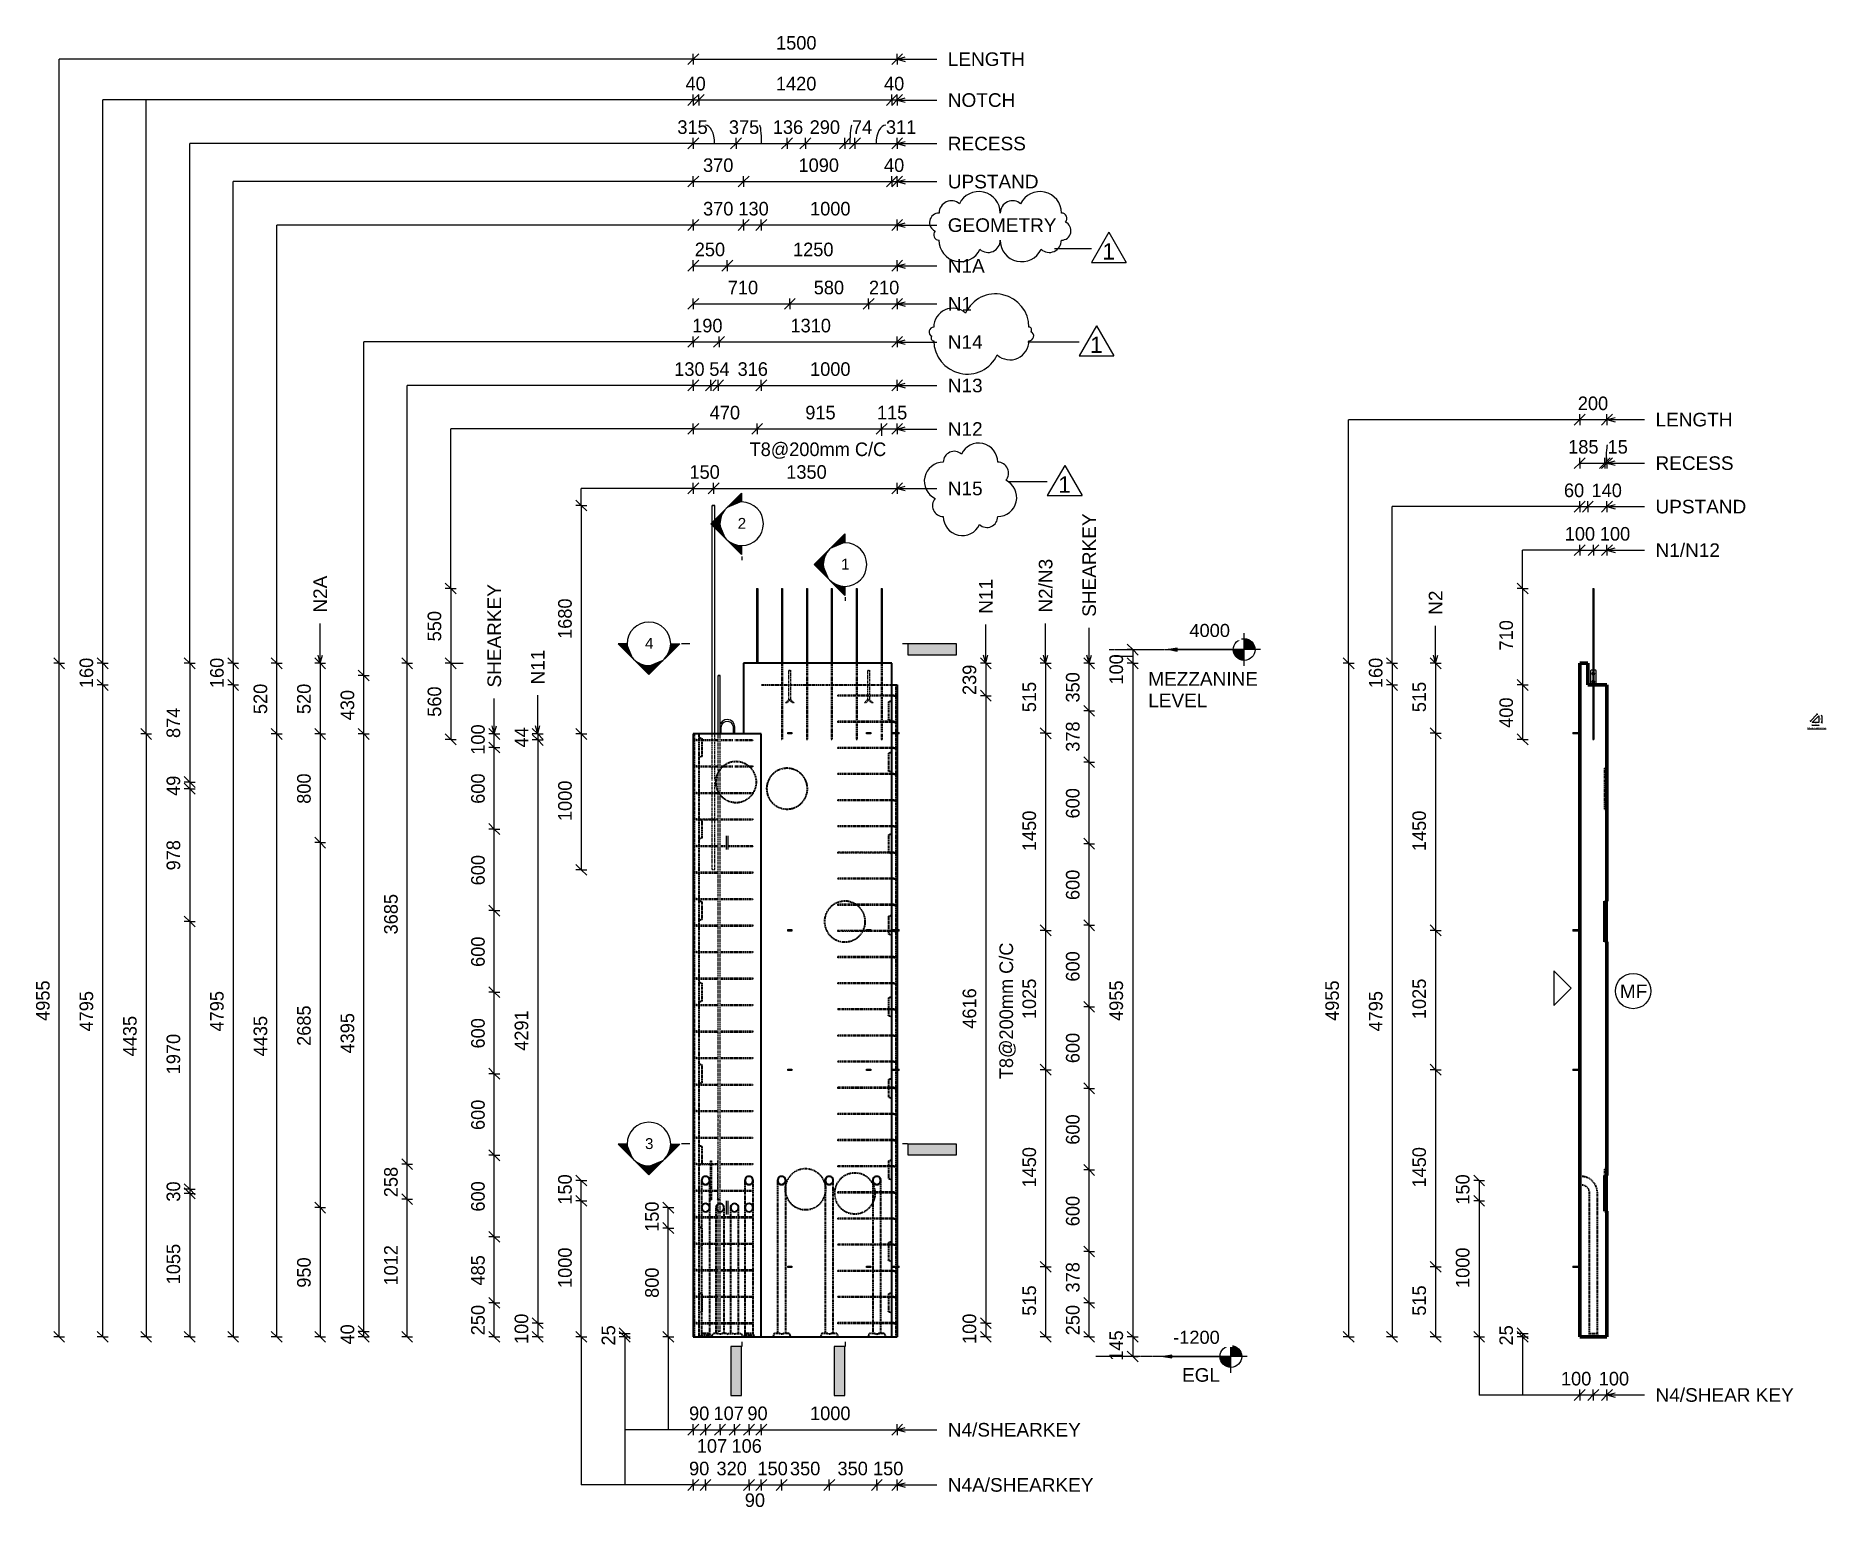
# Model space of a CAD drawing. Header units: millimetres. Extents: x -3747 to 9422, y -2678 to 8176.
import ezdxf

# ---------------------------------------------------------------- set-up
doc = ezdxf.new("R2010")
doc.units = ezdxf.units.MM
doc.linetypes.add('Dash', pattern=[6.36, 3.18, -3.18])
doc.linetypes.add('Overhead', pattern=[3.97, 2.38, -1.59])
for name, color, linetype, lineweight in [('A-ANNO-DIMS', 211, 'Continuous', 9), ('A-ANNO-DIMS-3', 211, 'Continuous', 9), ('A-ANNO-DIMS-40', 211, 'Continuous', 9), ('A-DETL-MBND', 5, 'Continuous', 18), ('A-DETL-THIN', 151, 'Continuous', 18), ('A-FLOR-OVHD', 1, 'Overhead', 18), ('A-GENM', 13, 'Continuous', 18), ('A-GENM-HDLN', 13, 'Dash', 18), ('A-WALL', 113, 'Continuous', 25), ('A-WALL-HDLN', 110, 'Dash', 25), ('G-ANNO-DIMS', 111, 'Continuous', 9), ('G-ANNO-REVC', 71, 'Continuous', 9), ('G-ANNO-REVC-IDEN', 71, 'Continuous', 9), ('G-ANNO-SYMB', 111, 'Continuous', 9), ('G-ANNO-TEXT', 231, 'Continuous', 9), ('S-RBAR', 171, 'Continuous', 18)]:
    doc.layers.add(name, color=color, linetype=linetype, lineweight=lineweight)
doc.styles.add('Arial', font='arial.ttf', dxfattribs={"height": 80})
doc.styles.add('Arial_1', font='arial.ttf', dxfattribs={"height": 100})
doc.styles.add('Arial_2', font='arial.ttf', dxfattribs={"height": 96})
doc.styles.add('Arial_3', font='arial.ttf', dxfattribs={"height": 120})
doc.styles.add('Arial_4', font='arial.ttf', dxfattribs={"height": 7.5})
doc.styles.add('Nirmala UI Semilight', font='NirmalaS.ttf', dxfattribs={"height": 100})
doc.styles.add('Nirmala UI Semilight_1', font='NirmalaS.ttf', dxfattribs={"height": 7.5})
doc.dimstyles.new('Arrow_Filled_-_2_5_NI_UI', dxfattribs={"dimscale": 304.8, "dimtxt": 104.736395, "dimasz": 0.262467, "dimexe": 0.131234, "dimexo": 0.0625, "dimgap": 0.131234, "dimtad": 1, "dimdec": 0, "dimzin": 0, "dimdsep": 46, "dimtxsty": 'Nirmala UI Semilight', "dimblk1": 'OBLIQUE', "dimblk2": 'OBLIQUE', "dimsah": 1, "dimcen": 0.09, "dimazin": 0, "dimtfac": 1, "dimtdec": 4, "dimtix": 1, "dimtmove": 0, "dimatfit": 3, "dimfxl": 0.131234, "dimfxlon": 1, "dimtvp": 1, "dimtolj": 1, "dimtzin": 0, "dimarcsym": 2})
doc.dimstyles.new('Arrow_Filled_-_2_5_NI_UI_1', dxfattribs={"dimscale": 304.8, "dimtxt": 104.736395, "dimasz": 0.262467, "dimexe": 0.131234, "dimexo": 0.0625, "dimgap": 0.131234, "dimtad": 1, "dimdec": 0, "dimzin": 0, "dimdsep": 46, "dimtxsty": 'Nirmala UI Semilight', "dimblk1": 'OBLIQUE', "dimblk2": 'OBLIQUE', "dimsah": 1, "dimcen": 0.09, "dimazin": 0, "dimtfac": 1, "dimtdec": 4, "dimtix": 1, "dimtmove": 2, "dimatfit": 3, "dimfxl": 0.131234, "dimfxlon": 1, "dimtvp": 1, "dimtolj": 1, "dimtzin": 0, "dimarcsym": 2})
doc.dimstyles.new('Arrow_Filled_-_2_5_NI_UI_2', dxfattribs={"dimscale": 304.8, "dimtxt": 104.736395, "dimasz": 0.262467, "dimexe": 0.131234, "dimexo": 0.0625, "dimgap": 0.131234, "dimtad": 1, "dimdec": 0, "dimzin": 0, "dimdsep": 46, "dimtxsty": 'Nirmala UI Semilight', "dimblk1": 'OBLIQUE', "dimblk2": 'OBLIQUE', "dimsah": 1, "dimcen": 0.09, "dimazin": 0, "dimtfac": 1, "dimtdec": 4, "dimtix": 1, "dimtmove": 1, "dimatfit": 3, "dimfxl": 0.131234, "dimfxlon": 1, "dimtvp": 1, "dimtolj": 1, "dimtzin": 0, "dimarcsym": 2})
doc.dimstyles.new('Arrow_Filled_-_2_5_NI_UI_3', dxfattribs={"dimscale": 304.8, "dimtxt": 7.85523, "dimasz": 0.019685, "dimexe": 0.009843, "dimexo": 0.0625, "dimgap": 0.009843, "dimtad": 1, "dimdec": 0, "dimzin": 0, "dimdsep": 46, "dimtxsty": 'Nirmala UI Semilight_1', "dimblk1": 'OBLIQUE', "dimblk2": 'OBLIQUE', "dimsah": 1, "dimcen": 0.09, "dimazin": 0, "dimtfac": 1, "dimtdec": 4, "dimtix": 1, "dimtmove": 0, "dimatfit": 3, "dimfxl": 0.009843, "dimfxlon": 1, "dimtvp": 1, "dimtolj": 1, "dimtzin": 0, "dimarcsym": 2})

msp = doc.modelspace()

# ---------------------------------------------------------------- texts
at = {"layer": 'G-ANNO-REVC-IDEN', "char_height": 120, "width": 115.443, "attachment_point": 1, "style": 'Arial_3'}
for insert in [(4097.8, 6650), (4007.2, 5962.9), (3772.9, 4934.9)]:
    msp.add_mtext('1', dxfattribs=dict(at, insert=insert))
at = {"layer": 'G-ANNO-SYMB', "char_height": 80, "width": 76.962, "attachment_point": 1, "style": 'Arial'}
for s, insert in [('2', (1415.8, 4628.9)), ('1', (2175.8, 4328.4)), ('4', (734, 3746.2)), ('3', (734, 66.2))]:
    msp.add_mtext(s, dxfattribs=dict(at, insert=insert))
at = {"layer": 'G-ANNO-TEXT', "color": 7, "attachment_point": 1}
for s, insert, char_height, width, style in [('LENGTH', (2961.1, 8053.9), 100, 686.244, 'Arial_1'), ('NOTCH', (2961.1, 7753.1), 100, 602.869, 'Arial_1'), ('RECESS', (2961.1, 7433.1), 100, 692.658, 'Arial_1'), ('UPSTAND', (2961.1, 7153.1), 100, 808.101, 'Arial_1'), ('GEOMETRY', (2961.1, 6833.1), 100, 965.232, 'Arial_1'), ('N1A', (2961.1, 6533.1), 100, 327.089, 'Arial_1'), ('N1', (2961.1, 6253.1), 100, 214.852, 'Arial_1'), ('N14', (2961.1, 5973.1), 100, 307.848, 'Arial_1'), ('N13', (2961.1, 5653.1), 100, 307.848, 'Arial_1'), ('LENGTH', (8166.4, 5402.1), 100, 686.244, 'Arial_1'), ('N12', (2961.1, 5333.1), 100, 307.848, 'Arial_1'), ('RECESS', (8166.4, 5082.1), 100, 692.658, 'Arial_1'), ('N15', (2961.1, 4895.7), 100, 307.848, 'Arial_1'), ('UPSTAND', (8166.4, 4762.1), 100, 808.101, 'Arial_1'), ('N1/N12', (8166.6, 4441.8), 100, 570.802, 'Arial_1'), ('MEZZANINE', (4435.4, 3494.9), 100, 971.645, 'Arial_1'), ('LEVEL', (4435.4, 3336.2), 100, 522.7, 'Arial_1'), ('\\LTYPICAL CHAMFER DETAIL', (9283.9, 3087.5), 7.5, 166.911, 'Arial_4'), ('MF', (7904.4, 1196.1), 100, 240.506, 'Arial_1'), ('EGL', (4684.1, -1625.9), 100, 336.709, 'Arial_1'), ('N4/SHEAR KEY', (8166.6, -1773.3), 100, 1228.185, 'Arial_1'), ('N4/SHEARKEY', (2961.2, -2029.1), 100, 1180.084, 'Arial_1'), ('N4A/SHEARKEY', (2961.2, -2434.8), 100, 1292.32, 'Arial_1')]:
    msp.add_mtext(s, dxfattribs=dict(at, insert=insert, char_height=char_height, width=width, style=style))
at = {"layer": 'G-ANNO-TEXT', "color": 7, "char_height": 100, "attachment_point": 1, "rotation": 90, "style": 'Arial_1'}
for s, insert, width in [('SHEARKEY', (3950.8, 3901.3), 917.131), ('N2/N3', (3630.6, 3932.3), 477.806), ('N2A', (-1704.9, 3932.3), 327.089), ('SHEARKEY', (-424.7, 3381.3), 917.131), ('N11', (3190.6, 3924.2), 307.848), ('N2', (6498.9, 3916.3), 214.852), ('N11', (-104.9, 3404.2), 307.848)]:
    msp.add_mtext(s, dxfattribs=dict(at, insert=insert, width=width))

# ---------------------------------------------------------------- blocks, each defined once
blk = doc.blocks.new('RR spread anchor face based - RR-SA-2_5-150-1726819-Elevation Front')
at = {"layer": 'A-GENM'}
for p, q in [((1784, 3050), (1786, 3050)), ((1784, 3040), (1784, 3050)), ((1786, 3040), (1784, 3040)), ((1786, 3050), (1811, 3050)), ((1786, 3050), (1786, 3040)), ((1811, 3040), (1786, 3040)), ((1811, 3050), (1814, 3050)), ((1811, 3050), (1811, 3040)), ((1814, 3040), (1811, 3040)), ((1814, 3050), (1814, 3040))]:
    blk.add_line(p, q, dxfattribs=at)
blk = doc.blocks.new('RR spread anchor face based - RR-SA-3_0-200-1726827-Elevation Front')
at = {"layer": 'A-GENM'}
for p, q in [((2549, 3050), (2599, 3050)), ((2599, 3040), (2549, 3040)), ((2599, 3050), (2604, 3050)), ((2599, 3040), (2599, 3050)), ((2604, 3040), (2599, 3040)), ((2604, 3040), (2604, 3050))]:
    blk.add_line(p, q, dxfattribs=at)
blk = doc.blocks.new('RR spread anchor face based - RR-SA-3_0-200-V1-Elevation Front')
at = {"layer": 'A-GENM'}
for p, q in [((2549, 1600), (2599, 1600)), ((2585, 1590), (2585, 1590)), ((2599, 1590), (2589, 1590)), ((2599, 1600), (2604, 1600)), ((2599, 1590), (2599, 1600)), ((2604, 1590), (2599, 1590)), ((2604, 1590), (2604, 1600))]:
    blk.add_line(p, q, dxfattribs=at)
blk = doc.blocks.new('12_7Ø_ Lifting Insert_COLUMN - 12_9Ø Lifting insert-1653057-Elevation Front')
at = {"layer": 'A-GENM'}
for p, q in [((1295, 3040), (1295, 3090)), ((1382, 3090), (1382, 3040)), ((1395, 3040), (1395, 3090))]:
    blk.add_line(p, q, dxfattribs=at)
at = {"layer": 'A-GENM', "flags": 128}
for points in [[(1395, 3090), (1391, 3111), (1379, 3129), (1362, 3141), (1341, 3146), (1320, 3143), (1301, 3132), (1288, 3115), (1287, 3111)], [(1295, 3090), (1299, 3108), (1311, 3123), (1327, 3132), (1346, 3133), (1364, 3126), (1376, 3112), (1382, 3094), (1382, 3090)]]:
    blk.add_lwpolyline(points, dxfattribs=at)
blk = doc.blocks.new('12_7Ø_ Lifting Insert_COLUMN - 12_9Ø Lifting insert-V2-Elevation Front')
at = {"layer": 'A-GENM', "flags": 128}
for points in [[(1332, 2290), (1332, 2286), (1332, 2274), (1332, 2257), (1332, 2237), (1332, 2218), (1332, 2202), (1332, 2192), (1332, 2190)], [(1345, 2190), (1345, 2194), (1345, 2206), (1345, 2223), (1345, 2243), (1345, 2262), (1345, 2278), (1345, 2288), (1345, 2290)]]:
    blk.add_lwpolyline(points, dxfattribs=at)
blk = doc.blocks.new('RR spread anchor face based - RR-SA-4_0-240-1726833-Elevation Front')
at = {"layer": 'A-GENM-HDLN'}
for p, q in [((1793, 3503), (1793, 3508)), ((1793, 3508), (1805, 3508)), ((1793, 3400), (1793, 3503)), ((1805, 3503), (1793, 3503)), ((1805, 3508), (1805, 3503)), ((1805, 3503), (1805, 3400)), ((1793, 3294), (1766, 3268)), ((1805, 3294), (1778, 3268)), ((1793, 3294), (1793, 3400)), ((1793, 3294), (1805, 3294)), ((1793, 3294), (1805, 3294)), ((1805, 3400), (1805, 3294)), ((1831, 3268), (1805, 3294)), ((1778, 3268), (1766, 3268)), ((1819, 3268), (1799, 3288)), ((1831, 3268), (1819, 3268))]:
    blk.add_line(p, q, dxfattribs=at)
blk = doc.blocks.new('RR spread anchor face based - RR-SA-4_0-240-V3-Elevation Front')
at = {"layer": 'A-GENM-HDLN'}
for p, q in [((2373, 3503), (2373, 3508)), ((2373, 3508), (2385, 3508)), ((2373, 3400), (2373, 3503)), ((2385, 3503), (2373, 3503)), ((2385, 3508), (2385, 3503)), ((2385, 3503), (2385, 3400)), ((2373, 3294), (2346, 3268)), ((2385, 3294), (2358, 3268)), ((2373, 3325), (2373, 3400)), ((2373, 3294), (2373, 3317)), ((2373, 3294), (2385, 3294)), ((2373, 3294), (2385, 3294)), ((2385, 3400), (2385, 3325)), ((2385, 3317), (2385, 3294)), ((2411, 3268), (2385, 3294)), ((2358, 3268), (2346, 3268)), ((2399, 3268), (2379, 3288)), ((2411, 3268), (2399, 3268))]:
    blk.add_line(p, q, dxfattribs=at)
blk = doc.blocks.new('RR spread anchor face based - RR-SA-2_5-150-1726819-Elevation Right')
at = {"layer": 'A-GENM'}
for p, q in [((17885, 3050), (17890, 3050)), ((17885, 3050), (17885, 3040)), ((17890, 3040), (17885, 3040)), ((17890, 3050), (17935, 3050)), ((17890, 3050), (17890, 3040)), ((17935, 3040), (17890, 3040))]:
    blk.add_line(p, q, dxfattribs=at)
blk = doc.blocks.new('RR spread anchor face based - RR-SA-4_0-240-1726833-Elevation Right')
at = {"layer": 'A-GENM'}
for p, q in [((18018, 3508), (18015, 3503)), ((18015, 3503), (18015, 3400)), ((18032, 3508), (18018, 3508)), ((18026, 3481), (18026, 3485)), ((18026, 3421), (18026, 3425)), ((18053, 3508), (18040, 3508)), ((18044, 3485), (18044, 3481)), ((18044, 3425), (18044, 3421)), ((18055, 3503), (18053, 3508)), ((18055, 3400), (18055, 3503))]:
    blk.add_line(p, q, dxfattribs=at)
for centre, start, end in [((18035, 3485), 115.1426, 180), ((18035, 3481), 180, 244.8574), ((18035, 3425), 115.1426, 180), ((18035, 3485), 0, 60), ((18035, 3481), 300, 0), ((18035, 3425), 0, 60), ((18035, 3421), 180, 244.8574), ((18035, 3421), 300, 0)]:
    blk.add_arc(centre, 9, start, end, dxfattribs=at)
blk = doc.blocks.new('Detail View - M_Section Tail - Filled Horizontal-14034-Elevation Front')
at = {"layer": 'G-ANNO-SYMB'}
blk.add_hatch(color=256, dxfattribs=at).paths.add_polyline_path([(2666, -57), (2666, 23), (3026, 23), (3026, -57)])
for p, q in [((3026, 23), (2666, 23)), ((2666, 23), (2666, -57)), ((3026, -57), (3026, 23)), ((2666, -57), (3026, -57))]:
    blk.add_line(p, q, dxfattribs=at)
blk = doc.blocks.new('Detail View - M_Section Head - Filled SHOP DWG-1002450-Elevation Front')
at = {"layer": 'G-ANNO-SYMB'}
h = blk.add_hatch(color=256, dxfattribs=at)
edge = h.paths.add_edge_path()
edge.add_line((537, 23), (650, -90))
edge.add_arc((763, 23), 160, 180, 225, ccw=False)
edge.add_line((603, 23), (537, 23))
h = blk.add_hatch(color=256, dxfattribs=at)
edge = h.paths.add_edge_path()
edge.add_line((990, 23), (923, 23))
edge.add_arc((763, 23), 160, 315, 360, ccw=False)
edge.add_line((876, -90), (990, 23))
h = blk.add_hatch(color=256, dxfattribs=at)
edge = h.paths.add_edge_path()
edge.add_line((763, -203), (763, -137))
edge.add_arc((763, 23), 160, 225, 270, ccw=False)
edge.add_line((650, -90), (763, -203))
h = blk.add_hatch(color=256, dxfattribs=at)
edge = h.paths.add_edge_path()
edge.add_line((763, -203), (876, -90))
edge.add_arc((763, 23), 160, 270, 315, ccw=False)
edge.add_line((763, -137), (763, -203))
for p, q in [((763, -203), (537, 23)), ((603, 23), (537, 23)), ((537, 23), (603, 23)), ((650, -90), (537, 23)), ((763, -203), (990, 23)), ((990, 23), (876, -90)), ((923, 23), (990, 23)), ((923, 23), (990, 23)), ((763, -203), (650, -90)), ((876, -90), (763, -203)), ((763, -137), (763, -203)), ((763, -203), (763, -137))]:
    blk.add_line(p, q, dxfattribs=at)
for start, end in [(0, 180), (180, 0), (180, 225), (315, 360), (225, 270), (270, 315)]:
    blk.add_arc((763, 23), 160, start, end, dxfattribs=at)
blk = doc.blocks.new('DIMBLOCK1-Elevation Front')
at = {"layer": 'A-ANNO-DIMS-40'}
for p, q in [((-3255, 3400), (-3295, 3440)), ((-3255, 3400), (-3295, 3400)), ((-3255, -1395), (-3255, 3400)), ((-3255, 3400), (-3215, 3360)), ((-3255, 3400), (-3215, 3400)), ((-3255, -1395), (-3295, -1355)), ((-3255, -1395), (-3295, -1395)), ((-3255, -1395), (-3215, -1435)), ((-3255, -1395), (-3215, -1395))]:
    blk.add_line(p, q, dxfattribs=at)
at = {"layer": 'A-ANNO-DIMS-40', "color": 0, "insert": (-3425, 851), "char_height": 100, "width": 363.34, "attachment_point": 1, "rotation": 90, "line_spacing_factor": 1.142579, "style": 'Nirmala UI Semilight'}
blk.add_mtext('4795', dxfattribs=at)
blk = doc.blocks.new('_Oblique')
at = {"color": 0, "linetype": 'ByBlock', "lineweight": -2}
blk.add_line((-0.5, -0.5), (0.5, 0.5), dxfattribs=at)
blk = doc.blocks.new('DIMBLOCK2-Elevation Front')
at = {"layer": 'A-ANNO-DIMS-40'}
for p, q in [((-3255, 3560), (-3295, 3600)), ((-3255, 3560), (-3295, 3560)), ((-3255, 3400), (-3255, 3560)), ((-3255, 3560), (-3215, 3520)), ((-3255, 3560), (-3215, 3560)), ((-3255, 3400), (-3295, 3440)), ((-3255, 3400), (-3295, 3400)), ((-3255, 3400), (-3215, 3360)), ((-3255, 3400), (-3215, 3400))]:
    blk.add_line(p, q, dxfattribs=at)
at = {"layer": 'A-ANNO-DIMS-40', "color": 0, "insert": (-3425, 3377), "char_height": 100, "width": 246.8, "attachment_point": 1, "rotation": 90, "line_spacing_factor": 1.142579, "style": 'Nirmala UI Semilight'}
blk.add_mtext('160', dxfattribs=at)
blk = doc.blocks.new('DIMBLOCK3-Elevation Front')
at = {"layer": 'A-ANNO-DIMS-40'}
for p, q in [((3681, -880), (3641, -840)), ((3681, -880), (3641, -880)), ((3681, -1395), (3681, -880)), ((3681, -880), (3721, -920)), ((3681, -880), (3721, -880)), ((3681, -1395), (3641, -1355)), ((3681, -1395), (3641, -1395)), ((3681, -1395), (3721, -1435)), ((3681, -1395), (3721, -1395))]:
    blk.add_line(p, q, dxfattribs=at)
at = {"layer": 'A-ANNO-DIMS-40', "color": 0, "insert": (3510, -1240), "char_height": 100, "width": 246.8, "attachment_point": 1, "rotation": 90, "line_spacing_factor": 1.142579, "style": 'Nirmala UI Semilight'}
blk.add_mtext('515', dxfattribs=at)
blk = doc.blocks.new('DIMBLOCK4-Elevation Front')
at = {"layer": 'A-ANNO-DIMS-40'}
for p, q in [((3681, 570), (3641, 610)), ((3681, 570), (3641, 570)), ((3681, -880), (3681, 570)), ((3681, 570), (3721, 530)), ((3681, 570), (3721, 570)), ((3681, -880), (3641, -840)), ((3681, -880), (3641, -880)), ((3681, -880), (3721, -920)), ((3681, -880), (3721, -880))]:
    blk.add_line(p, q, dxfattribs=at)
at = {"layer": 'A-ANNO-DIMS-40', "color": 0, "insert": (3510, -297), "char_height": 100, "width": 340.49, "attachment_point": 1, "rotation": 90, "line_spacing_factor": 1.142579, "style": 'Nirmala UI Semilight'}
blk.add_mtext('1450', dxfattribs=at)
blk = doc.blocks.new('DIMBLOCK5-Elevation Front')
at = {"layer": 'A-ANNO-DIMS-40'}
for p, q in [((3681, 1595), (3641, 1635)), ((3681, 1595), (3641, 1595)), ((3681, 570), (3681, 1595)), ((3681, 1595), (3721, 1555)), ((3681, 1595), (3721, 1595)), ((3681, 570), (3641, 610)), ((3681, 570), (3641, 570)), ((3681, 570), (3721, 530)), ((3681, 570), (3721, 570))]:
    blk.add_line(p, q, dxfattribs=at)
at = {"layer": 'A-ANNO-DIMS-40', "color": 0, "insert": (3510, 942), "char_height": 100, "width": 338.2, "attachment_point": 1, "rotation": 90, "line_spacing_factor": 1.142579, "style": 'Nirmala UI Semilight'}
blk.add_mtext('1025', dxfattribs=at)
blk = doc.blocks.new('DIMBLOCK6-Elevation Front')
at = {"layer": 'A-ANNO-DIMS-40'}
for p, q in [((3681, 3045), (3641, 3085)), ((3681, 3045), (3641, 3045)), ((3681, 1595), (3681, 3045)), ((3681, 3045), (3721, 3005)), ((3681, 3045), (3721, 3045)), ((3681, 1595), (3641, 1635)), ((3681, 1595), (3641, 1595)), ((3681, 1595), (3721, 1555)), ((3681, 1595), (3721, 1595))]:
    blk.add_line(p, q, dxfattribs=at)
at = {"layer": 'A-ANNO-DIMS-40', "color": 0, "insert": (3510, 2178), "char_height": 100, "width": 340.49, "attachment_point": 1, "rotation": 90, "line_spacing_factor": 1.142579, "style": 'Nirmala UI Semilight'}
blk.add_mtext('1450', dxfattribs=at)
blk = doc.blocks.new('DIMBLOCK7-Elevation Front')
at = {"layer": 'A-ANNO-DIMS-40'}
for p, q in [((3681, 3560), (3641, 3600)), ((3681, 3560), (3641, 3560)), ((3681, 3045), (3681, 3560)), ((3681, 3560), (3721, 3520)), ((3681, 3560), (3721, 3560)), ((3681, 3045), (3641, 3085)), ((3681, 3045), (3641, 3045)), ((3681, 3045), (3721, 3005)), ((3681, 3045), (3721, 3045))]:
    blk.add_line(p, q, dxfattribs=at)
at = {"layer": 'A-ANNO-DIMS-40', "color": 0, "insert": (3510, 3200), "char_height": 100, "width": 246.8, "attachment_point": 1, "rotation": 90, "line_spacing_factor": 1.142579, "style": 'Nirmala UI Semilight'}
blk.add_mtext('515', dxfattribs=at)
blk = doc.blocks.new('DIMBLOCK8-Elevation Front')
at = {"layer": 'A-ANNO-DIMS-40'}
for p, q in [((1089, 6204), (1049, 6164)), ((1089, 6204), (1129, 6244)), ((1089, 6204), (1089, 6244)), ((1089, 6204), (1799, 6204)), ((1089, 6204), (1089, 6164)), ((1799, 6204), (1759, 6164)), ((1799, 6204), (1839, 6244)), ((1799, 6204), (1799, 6244)), ((1799, 6204), (1799, 6164))]:
    blk.add_line(p, q, dxfattribs=at)
at = {"layer": 'A-ANNO-DIMS-40', "color": 0, "insert": (1343, 6374), "char_height": 100, "width": 242.23, "attachment_point": 1, "line_spacing_factor": 1.142579, "style": 'Nirmala UI Semilight'}
blk.add_mtext('710', dxfattribs=at)
blk = doc.blocks.new('DIMBLOCK9-Elevation Front')
at = {"layer": 'A-ANNO-DIMS-40'}
for p, q in [((1799, 6204), (1759, 6164)), ((1799, 6204), (1839, 6244)), ((1799, 6204), (1799, 6244)), ((1799, 6204), (2379, 6204)), ((1799, 6204), (1799, 6164)), ((2379, 6204), (2339, 6164)), ((2379, 6204), (2419, 6244)), ((2379, 6204), (2379, 6244)), ((2379, 6204), (2379, 6164))]:
    blk.add_line(p, q, dxfattribs=at)
at = {"layer": 'A-ANNO-DIMS-40', "color": 0, "insert": (1975, 6374), "char_height": 100, "width": 274.22, "attachment_point": 1, "line_spacing_factor": 1.142579, "style": 'Nirmala UI Semilight'}
blk.add_mtext('580', dxfattribs=at)
blk = doc.blocks.new('DIMBLOCK10-Elevation Front')
at = {"layer": 'A-ANNO-DIMS-40'}
for p, q in [((2379, 6204), (2339, 6164)), ((2379, 6204), (2419, 6244)), ((2379, 6204), (2379, 6244)), ((2379, 6204), (2589, 6204)), ((2379, 6204), (2379, 6164)), ((2589, 6204), (2549, 6164)), ((2589, 6204), (2629, 6244)), ((2589, 6204), (2589, 6244)), ((2589, 6204), (2589, 6164))]:
    blk.add_line(p, q, dxfattribs=at)
at = {"layer": 'A-ANNO-DIMS-40', "color": 0, "insert": (2381, 6374), "char_height": 100, "width": 246.8, "attachment_point": 1, "line_spacing_factor": 1.142579, "style": 'Nirmala UI Semilight'}
blk.add_mtext('210', dxfattribs=at)
blk = doc.blocks.new('DIMBLOCK11-Elevation Front')
at = {"layer": 'A-ANNO-DIMS-40'}
for p, q in [((1089, 5284), (1049, 5244)), ((1089, 5284), (1129, 5324)), ((1089, 5284), (1089, 5324)), ((1089, 5284), (1559, 5284)), ((1089, 5284), (1089, 5244)), ((1559, 5284), (1519, 5244)), ((1559, 5284), (1599, 5324)), ((1559, 5284), (1559, 5324)), ((1559, 5284), (1559, 5244))]:
    blk.add_line(p, q, dxfattribs=at)
at = {"layer": 'A-ANNO-DIMS-40', "color": 0, "insert": (1210, 5454), "char_height": 100, "width": 271.93, "attachment_point": 1, "line_spacing_factor": 1.142579, "style": 'Nirmala UI Semilight'}
blk.add_mtext('470', dxfattribs=at)
blk = doc.blocks.new('DIMBLOCK12-Elevation Front')
at = {"layer": 'A-ANNO-DIMS-40'}
for p, q in [((1559, 5284), (1519, 5244)), ((1559, 5284), (1599, 5324)), ((1559, 5284), (1559, 5324)), ((1559, 5284), (2474, 5284)), ((1559, 5284), (1559, 5244)), ((2474, 5284), (2434, 5244)), ((2474, 5284), (2514, 5324)), ((2474, 5284), (2474, 5324)), ((2474, 5284), (2474, 5234))]:
    blk.add_line(p, q, dxfattribs=at)
at = {"layer": 'A-ANNO-DIMS-40', "color": 0, "char_height": 100, "attachment_point": 1, "line_spacing_factor": 1.142579, "style": 'Nirmala UI Semilight'}
for s, insert, width in [('915', (1913, 5454), 246.8), ('T8@200mm C/C', (1503, 5184), 1231.7)]:
    blk.add_mtext(s, dxfattribs=dict(at, insert=insert, width=width))
blk = doc.blocks.new('DIMBLOCK13-Elevation Front')
at = {"layer": 'A-ANNO-DIMS-40'}
for p, q in [((2474, 5284), (2434, 5244)), ((2474, 5284), (2514, 5324)), ((2474, 5284), (2474, 5324)), ((2474, 5284), (2589, 5284)), ((2474, 5284), (2474, 5234)), ((2589, 5284), (2549, 5244)), ((2589, 5284), (2629, 5324)), ((2589, 5284), (2589, 5324)), ((2589, 5284), (2589, 5244))]:
    blk.add_line(p, q, dxfattribs=at)
at = {"layer": 'A-ANNO-DIMS-40', "color": 0, "insert": (2440, 5454), "char_height": 100, "width": 219.38, "attachment_point": 1, "line_spacing_factor": 1.142579, "style": 'Nirmala UI Semilight'}
blk.add_mtext('115', dxfattribs=at)
blk = doc.blocks.new('DIMBLOCK14-Elevation Front')
at = {"layer": 'A-ANNO-DIMS-40'}
for p, q in [((3241, 3560), (3201, 3600)), ((3241, 3560), (3201, 3560)), ((3241, 3560), (3241, 3321)), ((3241, 3560), (3281, 3520)), ((3241, 3560), (3281, 3560)), ((3241, 3321), (3201, 3361)), ((3241, 3321), (3201, 3321)), ((3241, 3321), (3281, 3281)), ((3241, 3321), (3281, 3321))]:
    blk.add_line(p, q, dxfattribs=at)
at = {"layer": 'A-ANNO-DIMS-40', "color": 0, "insert": (3070, 3326), "char_height": 100, "width": 274.22, "attachment_point": 1, "rotation": 90, "line_spacing_factor": 1.142579, "style": 'Nirmala UI Semilight'}
blk.add_mtext('239', dxfattribs=at)
blk = doc.blocks.new('DIMBLOCK15-Elevation Front')
at = {"layer": 'A-ANNO-DIMS-40'}
for p, q in [((3241, 3321), (3201, 3361)), ((3241, 3321), (3201, 3321)), ((3241, 3321), (3241, -1295)), ((3241, 3321), (3281, 3281)), ((3241, 3321), (3281, 3321)), ((3241, -1295), (3201, -1255)), ((3241, -1295), (3201, -1295)), ((3241, -1295), (3281, -1335)), ((3241, -1295), (3281, -1295))]:
    blk.add_line(p, q, dxfattribs=at)
at = {"layer": 'A-ANNO-DIMS-40', "color": 0, "char_height": 100, "attachment_point": 1, "rotation": 90, "line_spacing_factor": 1.142579, "style": 'Nirmala UI Semilight'}
for s, insert, width in [('T8@200mm C/C', (3341, 500), 1231.7), ('4616', (3070, 871), 340.49)]:
    blk.add_mtext(s, dxfattribs=dict(at, insert=insert, width=width))
blk = doc.blocks.new('DIMBLOCK16-Elevation Front')
at = {"layer": 'A-ANNO-DIMS-40'}
for p, q in [((3241, -1295), (3201, -1255)), ((3241, -1295), (3201, -1295)), ((3241, -1295), (3241, -1395)), ((3241, -1295), (3281, -1335)), ((3241, -1295), (3281, -1295)), ((3241, -1395), (3201, -1355)), ((3241, -1395), (3201, -1395)), ((3241, -1395), (3281, -1435)), ((3241, -1395), (3281, -1395))]:
    blk.add_line(p, q, dxfattribs=at)
at = {"layer": 'A-ANNO-DIMS-40', "color": 0, "insert": (3070, -1448), "char_height": 100, "width": 246.8, "attachment_point": 1, "rotation": 90, "line_spacing_factor": 1.142579, "style": 'Nirmala UI Semilight'}
blk.add_mtext('100', dxfattribs=at)
blk = doc.blocks.new('DIMBLOCK17-Elevation Front')
at = {"layer": 'A-ANNO-DIMS-40'}
for p, q in [((-55, 3040), (-95, 3080)), ((-55, 3040), (-95, 3040)), ((-55, 2996), (-95, 3036)), ((-55, 3040), (-55, 2996)), ((-55, 3040), (-15, 3000)), ((-55, 3040), (-15, 3040)), ((-55, 2996), (-95, 2996)), ((-55, 2996), (-15, 2956)), ((-55, 2996), (-15, 2996))]:
    blk.add_line(p, q, dxfattribs=at)
at = {"layer": 'A-ANNO-DIMS-40', "color": 0, "insert": (-225, 2940), "char_height": 100, "width": 187.38, "attachment_point": 1, "rotation": 90, "line_spacing_factor": 1.142579, "style": 'Nirmala UI Semilight'}
blk.add_mtext('44', dxfattribs=at)
blk = doc.blocks.new('DIMBLOCK18-Elevation Front')
at = {"layer": 'A-ANNO-DIMS-40'}
for p, q in [((-55, 2996), (-95, 3036)), ((-55, 2996), (-95, 2996)), ((-55, 2996), (-55, -1295)), ((-55, 2996), (-15, 2956)), ((-55, 2996), (-15, 2996)), ((-55, -1295), (-95, -1255)), ((-55, -1295), (-95, -1295)), ((-55, -1295), (-15, -1335)), ((-55, -1295), (-15, -1295))]:
    blk.add_line(p, q, dxfattribs=at)
at = {"layer": 'A-ANNO-DIMS-40', "color": 0, "insert": (-225, 709), "char_height": 100, "width": 340.49, "attachment_point": 1, "rotation": 90, "line_spacing_factor": 1.142579, "style": 'Nirmala UI Semilight'}
blk.add_mtext('4291', dxfattribs=at)
blk = doc.blocks.new('DIMBLOCK19-Elevation Front')
at = {"layer": 'A-ANNO-DIMS-40'}
for p, q in [((-55, -1295), (-95, -1255)), ((-55, -1295), (-95, -1295)), ((-55, -1295), (-55, -1395)), ((-55, -1295), (-15, -1335)), ((-55, -1295), (-15, -1295)), ((-55, -1395), (-95, -1355)), ((-55, -1395), (-95, -1395)), ((-55, -1395), (-15, -1435)), ((-55, -1395), (-15, -1395))]:
    blk.add_line(p, q, dxfattribs=at)
at = {"layer": 'A-ANNO-DIMS-40', "color": 0, "insert": (-225, -1448), "char_height": 100, "width": 246.8, "attachment_point": 1, "rotation": 90, "line_spacing_factor": 1.142579, "style": 'Nirmala UI Semilight'}
blk.add_mtext('100', dxfattribs=at)
blk = doc.blocks.new('DIMBLOCK20-Elevation Front')
at = {"layer": 'A-ANNO-DIMS-40'}
for p, q in [((1089, 5924), (1129, 5964)), ((1089, 5924), (1089, 5964)), ((1279, 5924), (1319, 5964)), ((1279, 5924), (1279, 5964)), ((1089, 5924), (1049, 5884)), ((1089, 5924), (1279, 5924)), ((1089, 5924), (1089, 5884)), ((1279, 5924), (1239, 5884)), ((1279, 5924), (1279, 5884))]:
    blk.add_line(p, q, dxfattribs=at)
at = {"layer": 'A-ANNO-DIMS-40', "color": 0, "insert": (1081, 6094), "char_height": 100, "width": 246.8, "attachment_point": 1, "line_spacing_factor": 1.142579, "style": 'Nirmala UI Semilight'}
blk.add_mtext('190', dxfattribs=at)
blk = doc.blocks.new('DIMBLOCK21-Elevation Front')
at = {"layer": 'A-ANNO-DIMS-40'}
for p, q in [((1279, 5924), (1319, 5964)), ((1279, 5924), (1279, 5964)), ((2589, 5924), (2629, 5964)), ((2589, 5924), (2589, 5964)), ((1279, 5924), (1239, 5884)), ((1279, 5924), (2589, 5924)), ((1279, 5924), (1279, 5884)), ((2589, 5924), (2549, 5884)), ((2589, 5924), (2589, 5884))]:
    blk.add_line(p, q, dxfattribs=at)
at = {"layer": 'A-ANNO-DIMS-40', "color": 0, "insert": (1804, 6094), "char_height": 100, "width": 310.78, "attachment_point": 1, "line_spacing_factor": 1.142579, "style": 'Nirmala UI Semilight'}
blk.add_mtext('1310', dxfattribs=at)
blk = doc.blocks.new('DIMBLOCK22-Elevation Front')
at = {"layer": 'A-ANNO-DIMS-40'}
for p, q in [((-695, 4110), (-735, 4150)), ((-695, 4110), (-735, 4110)), ((-695, 4110), (-695, 3560)), ((-695, 4110), (-655, 4070)), ((-695, 4110), (-655, 4110)), ((-695, 3560), (-735, 3600)), ((-695, 3560), (-735, 3560)), ((-695, 3560), (-655, 3520)), ((-695, 3560), (-604, 3560))]:
    blk.add_line(p, q, dxfattribs=at)
at = {"layer": 'A-ANNO-DIMS-40', "color": 0, "insert": (-865, 3721), "char_height": 100, "width": 274.22, "attachment_point": 1, "rotation": 90, "line_spacing_factor": 1.142579, "style": 'Nirmala UI Semilight'}
blk.add_mtext('550', dxfattribs=at)
blk = doc.blocks.new('DIMBLOCK23-Elevation Front')
at = {"layer": 'A-ANNO-DIMS-40'}
for p, q in [((-695, 3560), (-735, 3600)), ((-695, 3560), (-735, 3560)), ((-695, 3560), (-695, 3000)), ((-695, 3560), (-655, 3520)), ((-695, 3560), (-604, 3560)), ((-695, 3000), (-735, 3040)), ((-695, 3000), (-735, 3000)), ((-695, 3000), (-655, 2960)), ((-695, 3000), (-655, 3000))]:
    blk.add_line(p, q, dxfattribs=at)
at = {"layer": 'A-ANNO-DIMS-40', "color": 0, "insert": (-865, 3166), "char_height": 100, "width": 274.22, "attachment_point": 1, "rotation": 90, "line_spacing_factor": 1.142579, "style": 'Nirmala UI Semilight'}
blk.add_mtext('560', dxfattribs=at)
blk = doc.blocks.new('DIMBLOCK24-Elevation Front')
at = {"layer": 'A-ANNO-DIMS-40'}
for p, q in [((-1335, -1355), (-1375, -1315)), ((-1335, -1355), (-1375, -1355)), ((-1335, -1395), (-1375, -1355)), ((-1335, -1395), (-1375, -1395)), ((-1335, -1395), (-1335, -1355)), ((-1335, -1355), (-1295, -1395)), ((-1335, -1355), (-1295, -1355)), ((-1335, -1395), (-1295, -1435)), ((-1335, -1395), (-1295, -1395))]:
    blk.add_line(p, q, dxfattribs=at)
at = {"layer": 'A-ANNO-DIMS-40', "color": 0, "insert": (-1505, -1452), "char_height": 100, "width": 185.1, "attachment_point": 1, "rotation": 90, "line_spacing_factor": 1.142579, "style": 'Nirmala UI Semilight'}
blk.add_mtext('40', dxfattribs=at)
blk = doc.blocks.new('DIMBLOCK25-Elevation Front')
at = {"layer": 'A-ANNO-DIMS-40'}
for p, q in [((-1335, 3040), (-1375, 3080)), ((-1335, 3040), (-1375, 3040)), ((-1335, -1355), (-1335, 3040)), ((-1335, 3040), (-1295, 3000)), ((-1335, 3040), (-1295, 3040)), ((-1335, -1355), (-1375, -1315)), ((-1335, -1355), (-1375, -1355)), ((-1335, -1355), (-1295, -1395)), ((-1335, -1355), (-1295, -1355))]:
    blk.add_line(p, q, dxfattribs=at)
at = {"layer": 'A-ANNO-DIMS-40', "color": 0, "insert": (-1505, 689), "char_height": 100, "width": 367.91, "attachment_point": 1, "rotation": 90, "line_spacing_factor": 1.142579, "style": 'Nirmala UI Semilight'}
blk.add_mtext('4395', dxfattribs=at)
blk = doc.blocks.new('DIMBLOCK26-Elevation Front')
at = {"layer": 'A-ANNO-DIMS-40'}
for p, q in [((-1335, 3470), (-1375, 3510)), ((-1335, 3470), (-1375, 3470)), ((-1335, 3040), (-1335, 3470)), ((-1335, 3470), (-1295, 3430)), ((-1335, 3470), (-1295, 3470)), ((-1335, 3040), (-1375, 3080)), ((-1335, 3040), (-1375, 3040)), ((-1335, 3040), (-1295, 3000)), ((-1335, 3040), (-1295, 3040))]:
    blk.add_line(p, q, dxfattribs=at)
at = {"layer": 'A-ANNO-DIMS-40', "color": 0, "insert": (-1505, 3140), "char_height": 100, "width": 276.5, "attachment_point": 1, "rotation": 90, "line_spacing_factor": 1.142579, "style": 'Nirmala UI Semilight'}
blk.add_mtext('430', dxfattribs=at)
blk = doc.blocks.new('DIMBLOCK27-Elevation Front')
at = {"layer": 'A-ANNO-DIMS-40'}
for p, q in [((4001, -1145), (3961, -1105)), ((4001, -1145), (3961, -1145)), ((4001, -1395), (4001, -1145)), ((4001, -1145), (4041, -1185)), ((4001, -1145), (4041, -1145)), ((4001, -1395), (3961, -1355)), ((4001, -1395), (3961, -1395)), ((4001, -1395), (4041, -1435)), ((4001, -1395), (4041, -1395))]:
    blk.add_line(p, q, dxfattribs=at)
at = {"layer": 'A-ANNO-DIMS-40', "color": 0, "insert": (3830, -1384), "char_height": 100, "width": 274.22, "attachment_point": 1, "rotation": 90, "line_spacing_factor": 1.142579, "style": 'Nirmala UI Semilight'}
blk.add_mtext('250', dxfattribs=at)
blk = doc.blocks.new('DIMBLOCK28-Elevation Front')
at = {"layer": 'A-ANNO-DIMS-40'}
for p, q in [((4001, -768), (3961, -728)), ((4001, -768), (3961, -768)), ((4001, -1145), (4001, -768)), ((4001, -768), (4041, -808)), ((4001, -768), (4041, -768)), ((4001, -1145), (3961, -1105)), ((4001, -1145), (3961, -1145)), ((4001, -1145), (4041, -1185)), ((4001, -1145), (4041, -1145))]:
    blk.add_line(p, q, dxfattribs=at)
at = {"layer": 'A-ANNO-DIMS-40', "color": 0, "insert": (3830, -1069), "char_height": 100, "width": 269.65, "attachment_point": 1, "rotation": 90, "line_spacing_factor": 1.142579, "style": 'Nirmala UI Semilight'}
blk.add_mtext('378', dxfattribs=at)
blk = doc.blocks.new('DIMBLOCK29-Elevation Front')
at = {"layer": 'A-ANNO-DIMS-40'}
for p, q in [((4001, -168), (3961, -128)), ((4001, -168), (3961, -168)), ((4001, -768), (4001, -168)), ((4001, -168), (4041, -208)), ((4001, -168), (4041, -168)), ((4001, -768), (3961, -728)), ((4001, -768), (3961, -768)), ((4001, -768), (4041, -808)), ((4001, -768), (4041, -768))]:
    blk.add_line(p, q, dxfattribs=at)
at = {"layer": 'A-ANNO-DIMS-40', "color": 0, "insert": (3830, -582), "char_height": 100, "width": 274.22, "attachment_point": 1, "rotation": 90, "line_spacing_factor": 1.142579, "style": 'Nirmala UI Semilight'}
blk.add_mtext('600', dxfattribs=at)
blk = doc.blocks.new('DIMBLOCK30-Elevation Front')
at = {"layer": 'A-ANNO-DIMS-40'}
for p, q in [((4001, 432), (3961, 472)), ((4001, 432), (3961, 432)), ((4001, -168), (4001, 432)), ((4001, 432), (4041, 392)), ((4001, 432), (4041, 432)), ((4001, -168), (3961, -128)), ((4001, -168), (3961, -168)), ((4001, -168), (4041, -208)), ((4001, -168), (4041, -168))]:
    blk.add_line(p, q, dxfattribs=at)
at = {"layer": 'A-ANNO-DIMS-40', "color": 0, "insert": (3830, 18), "char_height": 100, "width": 274.22, "attachment_point": 1, "rotation": 90, "line_spacing_factor": 1.142579, "style": 'Nirmala UI Semilight'}
blk.add_mtext('600', dxfattribs=at)
blk = doc.blocks.new('DIMBLOCK31-Elevation Front')
at = {"layer": 'A-ANNO-DIMS-40'}
for p, q in [((4001, 1032), (3961, 1072)), ((4001, 1032), (3961, 1032)), ((4001, 432), (4001, 1032)), ((4001, 1032), (4041, 992)), ((4001, 1032), (4041, 1032)), ((4001, 432), (3961, 472)), ((4001, 432), (3961, 432)), ((4001, 432), (4041, 392)), ((4001, 432), (4041, 432))]:
    blk.add_line(p, q, dxfattribs=at)
at = {"layer": 'A-ANNO-DIMS-40', "color": 0, "insert": (3830, 618), "char_height": 100, "width": 274.22, "attachment_point": 1, "rotation": 90, "line_spacing_factor": 1.142579, "style": 'Nirmala UI Semilight'}
blk.add_mtext('600', dxfattribs=at)
blk = doc.blocks.new('DIMBLOCK32-Elevation Front')
at = {"layer": 'A-ANNO-DIMS-40'}
for p, q in [((4001, 1632), (3961, 1672)), ((4001, 1632), (3961, 1632)), ((4001, 1032), (4001, 1632)), ((4001, 1632), (4041, 1592)), ((4001, 1632), (4041, 1632)), ((4001, 1032), (3961, 1072)), ((4001, 1032), (3961, 1032)), ((4001, 1032), (4041, 992)), ((4001, 1032), (4041, 1032))]:
    blk.add_line(p, q, dxfattribs=at)
at = {"layer": 'A-ANNO-DIMS-40', "color": 0, "insert": (3830, 1218), "char_height": 100, "width": 274.22, "attachment_point": 1, "rotation": 90, "line_spacing_factor": 1.142579, "style": 'Nirmala UI Semilight'}
blk.add_mtext('600', dxfattribs=at)
blk = doc.blocks.new('DIMBLOCK33-Elevation Front')
at = {"layer": 'A-ANNO-DIMS-40'}
for p, q in [((4001, 2232), (3961, 2272)), ((4001, 2232), (3961, 2232)), ((4001, 1632), (4001, 2232)), ((4001, 2232), (4041, 2192)), ((4001, 2232), (4041, 2232)), ((4001, 1632), (3961, 1672)), ((4001, 1632), (3961, 1632)), ((4001, 1632), (4041, 1592)), ((4001, 1632), (4041, 1632))]:
    blk.add_line(p, q, dxfattribs=at)
at = {"layer": 'A-ANNO-DIMS-40', "color": 0, "insert": (3830, 1818), "char_height": 100, "width": 274.22, "attachment_point": 1, "rotation": 90, "line_spacing_factor": 1.142579, "style": 'Nirmala UI Semilight'}
blk.add_mtext('600', dxfattribs=at)
blk = doc.blocks.new('DIMBLOCK34-Elevation Front')
at = {"layer": 'A-ANNO-DIMS-40'}
for p, q in [((4001, 2832), (3961, 2872)), ((4001, 2832), (3961, 2832)), ((4001, 2232), (4001, 2832)), ((4001, 2832), (4041, 2792)), ((4001, 2832), (4041, 2832)), ((4001, 2232), (3961, 2272)), ((4001, 2232), (3961, 2232)), ((4001, 2232), (4041, 2192)), ((4001, 2232), (4041, 2232))]:
    blk.add_line(p, q, dxfattribs=at)
at = {"layer": 'A-ANNO-DIMS-40', "color": 0, "insert": (3830, 2418), "char_height": 100, "width": 274.22, "attachment_point": 1, "rotation": 90, "line_spacing_factor": 1.142579, "style": 'Nirmala UI Semilight'}
blk.add_mtext('600', dxfattribs=at)
blk = doc.blocks.new('DIMBLOCK35-Elevation Front')
at = {"layer": 'A-ANNO-DIMS-40'}
for p, q in [((4001, 3210), (3961, 3250)), ((4001, 3210), (3961, 3210)), ((4001, 2832), (4001, 3210)), ((4001, 3210), (4041, 3170)), ((4001, 3210), (4041, 3210)), ((4001, 2832), (3961, 2872)), ((4001, 2832), (3961, 2832)), ((4001, 2832), (4041, 2792)), ((4001, 2832), (4041, 2832))]:
    blk.add_line(p, q, dxfattribs=at)
at = {"layer": 'A-ANNO-DIMS-40', "color": 0, "insert": (3830, 2909), "char_height": 100, "width": 269.65, "attachment_point": 1, "rotation": 90, "line_spacing_factor": 1.142579, "style": 'Nirmala UI Semilight'}
blk.add_mtext('378', dxfattribs=at)
blk = doc.blocks.new('DIMBLOCK36-Elevation Front')
at = {"layer": 'A-ANNO-DIMS-40'}
for p, q in [((4001, 3560), (3961, 3600)), ((4001, 3560), (3961, 3560)), ((4001, 3210), (4001, 3560)), ((4001, 3560), (4041, 3520)), ((4001, 3560), (4041, 3560)), ((4001, 3210), (3961, 3250)), ((4001, 3210), (3961, 3210)), ((4001, 3210), (4041, 3170)), ((4001, 3210), (4041, 3210))]:
    blk.add_line(p, q, dxfattribs=at)
at = {"layer": 'A-ANNO-DIMS-40', "color": 0, "insert": (3830, 3271), "char_height": 100, "width": 274.22, "attachment_point": 1, "rotation": 90, "line_spacing_factor": 1.142579, "style": 'Nirmala UI Semilight'}
blk.add_mtext('350', dxfattribs=at)
blk = doc.blocks.new('DIMBLOCK37-Elevation Front')
at = {"layer": 'A-ANNO-DIMS-40'}
for p, q in [((-375, -1145), (-415, -1105)), ((-375, -1145), (-415, -1145)), ((-375, -1395), (-375, -1145)), ((-375, -1145), (-335, -1185)), ((-375, -1145), (-335, -1145)), ((-375, -1395), (-415, -1355)), ((-375, -1395), (-415, -1395)), ((-375, -1395), (-335, -1435)), ((-375, -1395), (-335, -1395))]:
    blk.add_line(p, q, dxfattribs=at)
at = {"layer": 'A-ANNO-DIMS-40', "color": 0, "insert": (-545, -1384), "char_height": 100, "width": 274.22, "attachment_point": 1, "rotation": 90, "line_spacing_factor": 1.142579, "style": 'Nirmala UI Semilight'}
blk.add_mtext('250', dxfattribs=at)
blk = doc.blocks.new('DIMBLOCK38-Elevation Front')
at = {"layer": 'A-ANNO-DIMS-40'}
for p, q in [((-375, -660), (-415, -620)), ((-375, -660), (-415, -660)), ((-375, -1145), (-375, -660)), ((-375, -660), (-335, -700)), ((-375, -660), (-335, -660)), ((-375, -1145), (-415, -1105)), ((-375, -1145), (-415, -1145)), ((-375, -1145), (-335, -1185)), ((-375, -1145), (-335, -1145))]:
    blk.add_line(p, q, dxfattribs=at)
at = {"layer": 'A-ANNO-DIMS-40', "color": 0, "insert": (-545, -1018), "char_height": 100, "width": 276.5, "attachment_point": 1, "rotation": 90, "line_spacing_factor": 1.142579, "style": 'Nirmala UI Semilight'}
blk.add_mtext('485', dxfattribs=at)
blk = doc.blocks.new('DIMBLOCK39-Elevation Front')
at = {"layer": 'A-ANNO-DIMS-40'}
for p, q in [((-375, -60), (-415, -20)), ((-375, -60), (-415, -60)), ((-375, -660), (-375, -60)), ((-375, -60), (-335, -100)), ((-375, -60), (-335, -60)), ((-375, -660), (-415, -620)), ((-375, -660), (-415, -660)), ((-375, -660), (-335, -700)), ((-375, -660), (-335, -660))]:
    blk.add_line(p, q, dxfattribs=at)
at = {"layer": 'A-ANNO-DIMS-40', "color": 0, "insert": (-545, -474), "char_height": 100, "width": 274.22, "attachment_point": 1, "rotation": 90, "line_spacing_factor": 1.142579, "style": 'Nirmala UI Semilight'}
blk.add_mtext('600', dxfattribs=at)
blk = doc.blocks.new('DIMBLOCK40-Elevation Front')
at = {"layer": 'A-ANNO-DIMS-40'}
for p, q in [((-375, 540), (-415, 580)), ((-375, 540), (-415, 540)), ((-375, -60), (-375, 540)), ((-375, 540), (-335, 500)), ((-375, 540), (-335, 540)), ((-375, -60), (-415, -20)), ((-375, -60), (-415, -60)), ((-375, -60), (-335, -100)), ((-375, -60), (-335, -60))]:
    blk.add_line(p, q, dxfattribs=at)
at = {"layer": 'A-ANNO-DIMS-40', "color": 0, "insert": (-545, 126), "char_height": 100, "width": 274.22, "attachment_point": 1, "rotation": 90, "line_spacing_factor": 1.142579, "style": 'Nirmala UI Semilight'}
blk.add_mtext('600', dxfattribs=at)
blk = doc.blocks.new('DIMBLOCK41-Elevation Front')
at = {"layer": 'A-ANNO-DIMS-40'}
for p, q in [((-375, 1140), (-415, 1180)), ((-375, 1140), (-415, 1140)), ((-375, 540), (-375, 1140)), ((-375, 1140), (-335, 1100)), ((-375, 1140), (-335, 1140)), ((-375, 540), (-415, 580)), ((-375, 540), (-415, 540)), ((-375, 540), (-335, 500)), ((-375, 540), (-335, 540))]:
    blk.add_line(p, q, dxfattribs=at)
at = {"layer": 'A-ANNO-DIMS-40', "color": 0, "insert": (-545, 726), "char_height": 100, "width": 274.22, "attachment_point": 1, "rotation": 90, "line_spacing_factor": 1.142579, "style": 'Nirmala UI Semilight'}
blk.add_mtext('600', dxfattribs=at)
blk = doc.blocks.new('DIMBLOCK42-Elevation Front')
at = {"layer": 'A-ANNO-DIMS-40'}
for p, q in [((-375, 1740), (-415, 1780)), ((-375, 1740), (-415, 1740)), ((-375, 1140), (-375, 1740)), ((-375, 1740), (-335, 1700)), ((-375, 1740), (-335, 1740)), ((-375, 1140), (-415, 1180)), ((-375, 1140), (-415, 1140)), ((-375, 1140), (-335, 1100)), ((-375, 1140), (-335, 1140))]:
    blk.add_line(p, q, dxfattribs=at)
at = {"layer": 'A-ANNO-DIMS-40', "color": 0, "insert": (-545, 1326), "char_height": 100, "width": 274.22, "attachment_point": 1, "rotation": 90, "line_spacing_factor": 1.142579, "style": 'Nirmala UI Semilight'}
blk.add_mtext('600', dxfattribs=at)
blk = doc.blocks.new('DIMBLOCK43-Elevation Front')
at = {"layer": 'A-ANNO-DIMS-40'}
for p, q in [((-375, 2340), (-415, 2380)), ((-375, 2340), (-415, 2340)), ((-375, 1740), (-375, 2340)), ((-375, 2340), (-335, 2300)), ((-375, 2340), (-335, 2340)), ((-375, 1740), (-415, 1780)), ((-375, 1740), (-415, 1740)), ((-375, 1740), (-335, 1700)), ((-375, 1740), (-335, 1740))]:
    blk.add_line(p, q, dxfattribs=at)
at = {"layer": 'A-ANNO-DIMS-40', "color": 0, "insert": (-545, 1926), "char_height": 100, "width": 274.22, "attachment_point": 1, "rotation": 90, "line_spacing_factor": 1.142579, "style": 'Nirmala UI Semilight'}
blk.add_mtext('600', dxfattribs=at)
blk = doc.blocks.new('DIMBLOCK44-Elevation Front')
at = {"layer": 'A-ANNO-DIMS-40'}
for p, q in [((-375, 2940), (-415, 2980)), ((-375, 2940), (-415, 2940)), ((-375, 2340), (-375, 2940)), ((-375, 2940), (-335, 2900)), ((-375, 2940), (-335, 2940)), ((-375, 2340), (-415, 2380)), ((-375, 2340), (-415, 2340)), ((-375, 2340), (-335, 2300)), ((-375, 2340), (-335, 2340))]:
    blk.add_line(p, q, dxfattribs=at)
at = {"layer": 'A-ANNO-DIMS-40', "color": 0, "insert": (-545, 2526), "char_height": 100, "width": 274.22, "attachment_point": 1, "rotation": 90, "line_spacing_factor": 1.142579, "style": 'Nirmala UI Semilight'}
blk.add_mtext('600', dxfattribs=at)
blk = doc.blocks.new('DIMBLOCK45-Elevation Front')
at = {"layer": 'A-ANNO-DIMS-40'}
for p, q in [((-375, 3040), (-415, 3080)), ((-375, 3040), (-415, 3040)), ((-375, 2940), (-375, 3040)), ((-375, 3040), (-335, 3000)), ((-375, 3040), (-335, 3040)), ((-375, 2940), (-415, 2980)), ((-375, 2940), (-415, 2940)), ((-375, 2940), (-335, 2900)), ((-375, 2940), (-335, 2940))]:
    blk.add_line(p, q, dxfattribs=at)
at = {"layer": 'A-ANNO-DIMS-40', "color": 0, "insert": (-545, 2887), "char_height": 100, "width": 246.8, "attachment_point": 1, "rotation": 90, "line_spacing_factor": 1.142579, "style": 'Nirmala UI Semilight'}
blk.add_mtext('100', dxfattribs=at)
blk = doc.blocks.new('DIMBLOCK46-Elevation Front')
at = {"layer": 'A-ANNO-DIMS-40'}
for p, q in [((1089, 6484), (1049, 6444)), ((1089, 6484), (1129, 6524)), ((1089, 6484), (1089, 6524)), ((1089, 6484), (1339, 6484)), ((1089, 6484), (1089, 6444)), ((1339, 6484), (1299, 6444)), ((1339, 6484), (1379, 6524)), ((1339, 6484), (1339, 6524)), ((1339, 6484), (1339, 6444))]:
    blk.add_line(p, q, dxfattribs=at)
at = {"layer": 'A-ANNO-DIMS-40', "color": 0, "insert": (1100, 6654), "char_height": 100, "width": 274.22, "attachment_point": 1, "line_spacing_factor": 1.142579, "style": 'Nirmala UI Semilight'}
blk.add_mtext('250', dxfattribs=at)
blk = doc.blocks.new('DIMBLOCK47-Elevation Front')
at = {"layer": 'A-ANNO-DIMS-40'}
for p, q in [((1339, 6484), (1299, 6444)), ((1339, 6484), (1379, 6524)), ((1339, 6484), (1339, 6524)), ((1339, 6484), (2589, 6484)), ((1339, 6484), (1339, 6444)), ((2589, 6484), (2549, 6444)), ((2589, 6484), (2629, 6524)), ((2589, 6484), (2589, 6524)), ((2589, 6484), (2589, 6444))]:
    blk.add_line(p, q, dxfattribs=at)
at = {"layer": 'A-ANNO-DIMS-40', "color": 0, "insert": (1823, 6654), "char_height": 100, "width": 338.2, "attachment_point": 1, "line_spacing_factor": 1.142579, "style": 'Nirmala UI Semilight'}
blk.add_mtext('1250', dxfattribs=at)
blk = doc.blocks.new('DIMBLOCK48-Elevation Front')
at = {"layer": 'A-ANNO-DIMS-40'}
for p, q in [((-1655, 3560), (-1695, 3600)), ((-1655, 3560), (-1695, 3560)), ((-1655, 3560), (-1655, 3040)), ((-1655, 3560), (-1615, 3520)), ((-1655, 3560), (-1615, 3560)), ((-1655, 3040), (-1695, 3080)), ((-1655, 3040), (-1695, 3040)), ((-1655, 3040), (-1615, 3000)), ((-1655, 3040), (-1615, 3040))]:
    blk.add_line(p, q, dxfattribs=at)
at = {"layer": 'A-ANNO-DIMS-40', "color": 0, "insert": (-1825, 3186), "char_height": 100, "width": 274.22, "attachment_point": 1, "rotation": 90, "line_spacing_factor": 1.142579, "style": 'Nirmala UI Semilight'}
blk.add_mtext('520', dxfattribs=at)
blk = doc.blocks.new('DIMBLOCK49-Elevation Front')
at = {"layer": 'A-ANNO-DIMS-40'}
for p, q in [((-1655, 3040), (-1695, 3080)), ((-1655, 3040), (-1695, 3040)), ((-1655, 3040), (-1655, 2240)), ((-1655, 3040), (-1615, 3000)), ((-1655, 3040), (-1615, 3040)), ((-1655, 2240), (-1695, 2280)), ((-1655, 2240), (-1695, 2240)), ((-1655, 2240), (-1615, 2200)), ((-1655, 2240), (-1615, 2240))]:
    blk.add_line(p, q, dxfattribs=at)
at = {"layer": 'A-ANNO-DIMS-40', "color": 0, "insert": (-1825, 2526), "char_height": 100, "width": 274.22, "attachment_point": 1, "rotation": 90, "line_spacing_factor": 1.142579, "style": 'Nirmala UI Semilight'}
blk.add_mtext('800', dxfattribs=at)
blk = doc.blocks.new('DIMBLOCK50-Elevation Front')
at = {"layer": 'A-ANNO-DIMS-40'}
for p, q in [((-1655, 2240), (-1695, 2280)), ((-1655, 2240), (-1695, 2240)), ((-1655, 2240), (-1655, -445)), ((-1655, 2240), (-1615, 2200)), ((-1655, 2240), (-1615, 2240)), ((-1655, -445), (-1695, -405)), ((-1655, -445), (-1695, -445)), ((-1655, -445), (-1615, -485)), ((-1655, -445), (-1615, -445))]:
    blk.add_line(p, q, dxfattribs=at)
at = {"layer": 'A-ANNO-DIMS-40', "color": 0, "insert": (-1825, 745), "char_height": 100, "width": 365.63, "attachment_point": 1, "rotation": 90, "line_spacing_factor": 1.142579, "style": 'Nirmala UI Semilight'}
blk.add_mtext('2685', dxfattribs=at)
blk = doc.blocks.new('DIMBLOCK51-Elevation Front')
at = {"layer": 'A-ANNO-DIMS-40'}
for p, q in [((-1655, -445), (-1695, -405)), ((-1655, -445), (-1695, -445)), ((-1655, -445), (-1655, -1395)), ((-1655, -445), (-1615, -485)), ((-1655, -445), (-1615, -445)), ((-1655, -1395), (-1695, -1355)), ((-1655, -1395), (-1695, -1395)), ((-1655, -1395), (-1615, -1435)), ((-1655, -1395), (-1615, -1395))]:
    blk.add_line(p, q, dxfattribs=at)
at = {"layer": 'A-ANNO-DIMS-40', "color": 0, "insert": (-1825, -1034), "char_height": 100, "width": 274.22, "attachment_point": 1, "rotation": 90, "line_spacing_factor": 1.142579, "style": 'Nirmala UI Semilight'}
blk.add_mtext('950', dxfattribs=at)
blk = doc.blocks.new('DIMBLOCK52-Elevation Front')
at = {"layer": 'A-ANNO-DIMS-40'}
for p, q in [((905, -595), (865, -555)), ((905, -595), (865, -595)), ((905, -1395), (905, -595)), ((905, -595), (945, -635)), ((905, -595), (945, -595)), ((905, -1395), (865, -1355)), ((905, -1395), (865, -1395)), ((905, -1395), (945, -1435)), ((905, -1395), (945, -1395))]:
    blk.add_line(p, q, dxfattribs=at)
at = {"layer": 'A-ANNO-DIMS-40', "color": 0, "insert": (735, -1109), "char_height": 100, "width": 274.22, "attachment_point": 1, "rotation": 90, "line_spacing_factor": 1.142579, "style": 'Nirmala UI Semilight'}
blk.add_mtext('800', dxfattribs=at)
blk = doc.blocks.new('DIMBLOCK53-Elevation Front')
at = {"layer": 'A-ANNO-DIMS-40'}
for p, q in [((905, -445), (865, -405)), ((905, -445), (865, -445)), ((905, -595), (905, -445)), ((905, -445), (945, -485)), ((905, -445), (945, -445)), ((905, -595), (865, -555)), ((905, -595), (865, -595)), ((905, -595), (945, -635)), ((905, -595), (945, -595))]:
    blk.add_line(p, q, dxfattribs=at)
at = {"layer": 'A-ANNO-DIMS-40', "color": 0, "insert": (735, -623), "char_height": 100, "width": 246.8, "attachment_point": 1, "rotation": 90, "line_spacing_factor": 1.142579, "style": 'Nirmala UI Semilight'}
blk.add_mtext('150', dxfattribs=at)
blk = doc.blocks.new('DIMBLOCK54-Elevation Front')
at = {"layer": 'A-ANNO-DIMS-40'}
for p, q in [((265, -395), (225, -355)), ((265, -395), (225, -395)), ((265, -1395), (265, -395)), ((265, -395), (305, -435)), ((265, -395), (305, -395)), ((265, -1395), (225, -1355)), ((265, -1395), (225, -1395)), ((265, -1395), (305, -1435)), ((265, -1395), (305, -1395))]:
    blk.add_line(p, q, dxfattribs=at)
at = {"layer": 'A-ANNO-DIMS-40', "color": 0, "insert": (95, -1036), "char_height": 100, "width": 338.2, "attachment_point": 1, "rotation": 90, "line_spacing_factor": 1.142579, "style": 'Nirmala UI Semilight'}
blk.add_mtext('1000', dxfattribs=at)
blk = doc.blocks.new('DIMBLOCK55-Elevation Front')
at = {"layer": 'A-ANNO-DIMS-40'}
for p, q in [((265, -245), (225, -205)), ((265, -245), (225, -245)), ((265, -395), (265, -245)), ((265, -245), (305, -285)), ((265, -245), (305, -245)), ((265, -395), (225, -355)), ((265, -395), (225, -395)), ((265, -395), (305, -435)), ((265, -395), (305, -395))]:
    blk.add_line(p, q, dxfattribs=at)
at = {"layer": 'A-ANNO-DIMS-40', "color": 0, "insert": (95, -423), "char_height": 100, "width": 246.8, "attachment_point": 1, "rotation": 90, "line_spacing_factor": 1.142579, "style": 'Nirmala UI Semilight'}
blk.add_mtext('150', dxfattribs=at)
blk = doc.blocks.new('DIMBLOCK56-Elevation Front')
at = {"layer": 'A-ANNO-DIMS-40'}
for p, q in [((585, -1370), (545, -1330)), ((585, -1395), (545, -1355)), ((585, -1370), (545, -1370)), ((585, -1395), (545, -1395)), ((585, -1395), (585, -1370)), ((585, -1370), (625, -1410)), ((585, -1370), (625, -1370)), ((585, -1395), (625, -1435)), ((585, -1395), (625, -1395))]:
    blk.add_line(p, q, dxfattribs=at)
at = {"layer": 'A-ANNO-DIMS-40', "color": 0, "insert": (415, -1459), "char_height": 100, "width": 182.81, "attachment_point": 1, "rotation": 90, "line_spacing_factor": 1.142579, "style": 'Nirmala UI Semilight'}
blk.add_mtext('25', dxfattribs=at)
blk = doc.blocks.new('DIMBLOCK57-Elevation Front')
at = {"layer": 'A-ANNO-DIMS-40'}
for p, q in [((1089, -2079), (1049, -2119)), ((1089, -2079), (1129, -2039)), ((1089, -2079), (1089, -2039)), ((1089, -2079), (1179, -2079)), ((1089, -2079), (1089, -2119)), ((1179, -2079), (1139, -2119)), ((1179, -2079), (1219, -2039)), ((1179, -2079), (1179, -2039)), ((1179, -2079), (1179, -2119))]:
    blk.add_line(p, q, dxfattribs=at)
at = {"layer": 'A-ANNO-DIMS-40', "color": 0, "insert": (1058, -1908), "char_height": 100, "width": 182.81, "attachment_point": 1, "line_spacing_factor": 1.142579, "style": 'Nirmala UI Semilight'}
blk.add_mtext('90', dxfattribs=at)
blk = doc.blocks.new('DIMBLOCK58-Elevation Front')
at = {"layer": 'A-ANNO-DIMS-40'}
for p, q in [((1179, -2079), (1139, -2119)), ((1179, -2079), (1219, -2039)), ((1179, -2079), (1179, -2039)), ((1179, -2079), (1286, -2079)), ((1179, -2079), (1179, -2119)), ((1286, -2079), (1246, -2119)), ((1286, -2079), (1326, -2039)), ((1286, -2079), (1286, -2039)), ((1286, -2079), (1286, -2119))]:
    blk.add_line(p, q, dxfattribs=at)
at = {"layer": 'A-ANNO-DIMS-40', "color": 0, "insert": (1115, -2148), "char_height": 100, "width": 242.23, "attachment_point": 1, "line_spacing_factor": 1.142579, "style": 'Nirmala UI Semilight'}
blk.add_mtext('107', dxfattribs=at)
blk = doc.blocks.new('DIMBLOCK59-Elevation Front')
at = {"layer": 'A-ANNO-DIMS-40'}
for p, q in [((1286, -2079), (1246, -2119)), ((1286, -2079), (1326, -2039)), ((1286, -2079), (1286, -2039)), ((1286, -2079), (1393, -2079)), ((1286, -2079), (1286, -2119)), ((1393, -2079), (1353, -2119)), ((1393, -2079), (1433, -2039)), ((1393, -2079), (1393, -2039)), ((1393, -2079), (1393, -2119))]:
    blk.add_line(p, q, dxfattribs=at)
at = {"layer": 'A-ANNO-DIMS-40', "color": 0, "insert": (1238, -1908), "char_height": 100, "width": 242.23, "attachment_point": 1, "line_spacing_factor": 1.142579, "style": 'Nirmala UI Semilight'}
blk.add_mtext('107', dxfattribs=at)
blk = doc.blocks.new('DIMBLOCK60-Elevation Front')
at = {"layer": 'A-ANNO-DIMS-40'}
for p, q in [((1393, -2079), (1353, -2119)), ((1393, -2079), (1433, -2039)), ((1393, -2079), (1393, -2039)), ((1393, -2079), (1499, -2079)), ((1393, -2079), (1393, -2119)), ((1499, -2079), (1459, -2119)), ((1499, -2079), (1539, -2039)), ((1499, -2079), (1499, -2039)), ((1499, -2079), (1499, -2119))]:
    blk.add_line(p, q, dxfattribs=at)
at = {"layer": 'A-ANNO-DIMS-40', "color": 0, "insert": (1370, -2148), "char_height": 100, "width": 246.8, "attachment_point": 1, "line_spacing_factor": 1.142579, "style": 'Nirmala UI Semilight'}
blk.add_mtext('106', dxfattribs=at)
blk = doc.blocks.new('DIMBLOCK61-Elevation Front')
at = {"layer": 'A-ANNO-DIMS-40'}
for p, q in [((1499, -2079), (1459, -2119)), ((1499, -2079), (1539, -2039)), ((1499, -2079), (1499, -2039)), ((1499, -2079), (1589, -2079)), ((1499, -2079), (1499, -2119)), ((1589, -2079), (1549, -2119)), ((1589, -2079), (1629, -2039)), ((1589, -2079), (1589, -2039)), ((1589, -2079), (1589, -2119))]:
    blk.add_line(p, q, dxfattribs=at)
at = {"layer": 'A-ANNO-DIMS-40', "color": 0, "insert": (1487, -1908), "char_height": 100, "width": 182.81, "attachment_point": 1, "line_spacing_factor": 1.142579, "style": 'Nirmala UI Semilight'}
blk.add_mtext('90', dxfattribs=at)
blk = doc.blocks.new('DIMBLOCK62-Elevation Front')
at = {"layer": 'A-ANNO-DIMS-40'}
for p, q in [((1589, -2079), (1549, -2119)), ((1589, -2079), (1629, -2039)), ((1589, -2079), (1589, -2039)), ((1589, -2079), (2589, -2079)), ((1589, -2079), (1589, -2119)), ((2589, -2079), (2549, -2119)), ((2589, -2079), (2629, -2039)), ((2589, -2079), (2589, -2039)), ((2589, -2079), (2589, -2119))]:
    blk.add_line(p, q, dxfattribs=at)
at = {"layer": 'A-ANNO-DIMS-40', "color": 0, "insert": (1948, -1908), "char_height": 100, "width": 338.2, "attachment_point": 1, "line_spacing_factor": 1.142579, "style": 'Nirmala UI Semilight'}
blk.add_mtext('1000', dxfattribs=at)
blk = doc.blocks.new('DIMBLOCK63-Elevation Front')
at = {"layer": 'A-ANNO-DIMS-40'}
for p, q in [((1089, -2485), (1049, -2525)), ((1089, -2485), (1129, -2445)), ((1089, -2485), (1089, -2445)), ((1089, -2485), (1179, -2485)), ((1089, -2485), (1089, -2525)), ((1179, -2485), (1139, -2525)), ((1179, -2485), (1219, -2445)), ((1179, -2485), (1179, -2445)), ((1179, -2485), (1179, -2525))]:
    blk.add_line(p, q, dxfattribs=at)
at = {"layer": 'A-ANNO-DIMS-40', "color": 0, "insert": (1058, -2314), "char_height": 100, "width": 182.81, "attachment_point": 1, "line_spacing_factor": 1.142579, "style": 'Nirmala UI Semilight'}
blk.add_mtext('90', dxfattribs=at)
blk = doc.blocks.new('DIMBLOCK64-Elevation Front')
at = {"layer": 'A-ANNO-DIMS-40'}
for p, q in [((1179, -2485), (1139, -2525)), ((1179, -2485), (1219, -2445)), ((1179, -2485), (1179, -2445)), ((1179, -2485), (1499, -2485)), ((1179, -2485), (1179, -2525)), ((1499, -2485), (1459, -2525)), ((1499, -2485), (1539, -2445)), ((1499, -2485), (1499, -2445)), ((1499, -2485), (1499, -2525))]:
    blk.add_line(p, q, dxfattribs=at)
at = {"layer": 'A-ANNO-DIMS-40', "color": 0, "insert": (1260, -2314), "char_height": 100, "width": 274.22, "attachment_point": 1, "line_spacing_factor": 1.142579, "style": 'Nirmala UI Semilight'}
blk.add_mtext('320', dxfattribs=at)
blk = doc.blocks.new('DIMBLOCK65-Elevation Front')
at = {"layer": 'A-ANNO-DIMS-40'}
for p, q in [((1499, -2485), (1459, -2525)), ((1499, -2485), (1539, -2445)), ((1499, -2485), (1499, -2445)), ((1499, -2485), (1589, -2485)), ((1499, -2485), (1499, -2525)), ((1589, -2485), (1549, -2525)), ((1589, -2485), (1629, -2445)), ((1589, -2485), (1589, -2445)), ((1589, -2485), (1589, -2525))]:
    blk.add_line(p, q, dxfattribs=at)
at = {"layer": 'A-ANNO-DIMS-40', "color": 0, "insert": (1468, -2547), "char_height": 100, "width": 182.81, "attachment_point": 1, "line_spacing_factor": 1.142579, "style": 'Nirmala UI Semilight'}
blk.add_mtext('90', dxfattribs=at)
blk = doc.blocks.new('DIMBLOCK66-Elevation Front')
at = {"layer": 'A-ANNO-DIMS-40'}
for p, q in [((1589, -2485), (1549, -2525)), ((1589, -2485), (1629, -2445)), ((1589, -2485), (1589, -2445)), ((1589, -2485), (1739, -2485)), ((1589, -2485), (1589, -2525)), ((1739, -2485), (1699, -2525)), ((1739, -2485), (1779, -2445)), ((1739, -2485), (1739, -2445)), ((1739, -2485), (1739, -2525))]:
    blk.add_line(p, q, dxfattribs=at)
at = {"layer": 'A-ANNO-DIMS-40', "color": 0, "insert": (1561, -2314), "char_height": 100, "width": 246.8, "attachment_point": 1, "line_spacing_factor": 1.142579, "style": 'Nirmala UI Semilight'}
blk.add_mtext('150', dxfattribs=at)
blk = doc.blocks.new('DIMBLOCK67-Elevation Front')
at = {"layer": 'A-ANNO-DIMS-40'}
for p, q in [((1739, -2485), (1699, -2525)), ((1739, -2485), (1779, -2445)), ((1739, -2485), (1739, -2445)), ((1739, -2485), (2089, -2485)), ((1739, -2485), (1739, -2525)), ((2089, -2485), (2049, -2525)), ((2089, -2485), (2129, -2445)), ((2089, -2485), (2089, -2445)), ((2089, -2485), (2089, -2525))]:
    blk.add_line(p, q, dxfattribs=at)
at = {"layer": 'A-ANNO-DIMS-40', "color": 0, "insert": (1800, -2314), "char_height": 100, "width": 274.22, "attachment_point": 1, "line_spacing_factor": 1.142579, "style": 'Nirmala UI Semilight'}
blk.add_mtext('350', dxfattribs=at)
blk = doc.blocks.new('DIMBLOCK68-Elevation Front')
at = {"layer": 'A-ANNO-DIMS-40'}
for p, q in [((2089, -2485), (2049, -2525)), ((2089, -2485), (2129, -2445)), ((2089, -2485), (2089, -2445)), ((2089, -2485), (2439, -2485)), ((2089, -2485), (2089, -2525)), ((2439, -2485), (2399, -2525)), ((2439, -2485), (2479, -2445)), ((2439, -2485), (2439, -2445)), ((2439, -2485), (2439, -2525))]:
    blk.add_line(p, q, dxfattribs=at)
at = {"layer": 'A-ANNO-DIMS-40', "color": 0, "insert": (2150, -2314), "char_height": 100, "width": 274.22, "attachment_point": 1, "line_spacing_factor": 1.142579, "style": 'Nirmala UI Semilight'}
blk.add_mtext('350', dxfattribs=at)
blk = doc.blocks.new('DIMBLOCK69-Elevation Front')
at = {"layer": 'A-ANNO-DIMS-40'}
for p, q in [((2439, -2485), (2399, -2525)), ((2439, -2485), (2479, -2445)), ((2439, -2485), (2439, -2445)), ((2439, -2485), (2589, -2485)), ((2439, -2485), (2439, -2525)), ((2589, -2485), (2549, -2525)), ((2589, -2485), (2629, -2445)), ((2589, -2485), (2589, -2445)), ((2589, -2485), (2589, -2525))]:
    blk.add_line(p, q, dxfattribs=at)
at = {"layer": 'A-ANNO-DIMS-40', "color": 0, "insert": (2411, -2314), "char_height": 100, "width": 246.8, "attachment_point": 1, "line_spacing_factor": 1.142579, "style": 'Nirmala UI Semilight'}
blk.add_mtext('150', dxfattribs=at)
blk = doc.blocks.new('DIMBLOCK70-Elevation Front')
at = {"layer": 'A-ANNO-DIMS-40'}
for p, q in [((1089, 6784), (1049, 6744)), ((1089, 6784), (1129, 6824)), ((1089, 6784), (1089, 6824)), ((1089, 6784), (1459, 6784)), ((1089, 6784), (1089, 6744)), ((1459, 6784), (1419, 6744)), ((1459, 6784), (1499, 6824)), ((1459, 6784), (1459, 6824)), ((1459, 6784), (1459, 6744))]:
    blk.add_line(p, q, dxfattribs=at)
at = {"layer": 'A-ANNO-DIMS-40', "color": 0, "insert": (1161, 6954), "char_height": 100, "width": 269.65, "attachment_point": 1, "line_spacing_factor": 1.142579, "style": 'Nirmala UI Semilight'}
blk.add_mtext('370', dxfattribs=at)
blk = doc.blocks.new('DIMBLOCK71-Elevation Front')
at = {"layer": 'A-ANNO-DIMS-40'}
for p, q in [((1459, 6784), (1419, 6744)), ((1459, 6784), (1499, 6824)), ((1459, 6784), (1459, 6824)), ((1459, 6784), (1589, 6784)), ((1459, 6784), (1459, 6744)), ((1589, 6784), (1549, 6744)), ((1589, 6784), (1629, 6824)), ((1589, 6784), (1589, 6824)), ((1589, 6784), (1589, 6744))]:
    blk.add_line(p, q, dxfattribs=at)
at = {"layer": 'A-ANNO-DIMS-40', "color": 0, "insert": (1421, 6954), "char_height": 100, "width": 246.8, "attachment_point": 1, "line_spacing_factor": 1.142579, "style": 'Nirmala UI Semilight'}
blk.add_mtext('130', dxfattribs=at)
blk = doc.blocks.new('DIMBLOCK72-Elevation Front')
at = {"layer": 'A-ANNO-DIMS-40'}
for p, q in [((1589, 6784), (1549, 6744)), ((1589, 6784), (1629, 6824)), ((1589, 6784), (1589, 6824)), ((1589, 6784), (2589, 6784)), ((1589, 6784), (1589, 6744)), ((2589, 6784), (2549, 6744)), ((2589, 6784), (2629, 6824)), ((2589, 6784), (2589, 6824)), ((2589, 6784), (2589, 6744))]:
    blk.add_line(p, q, dxfattribs=at)
at = {"layer": 'A-ANNO-DIMS-40', "color": 0, "insert": (1948, 6954), "char_height": 100, "width": 338.2, "attachment_point": 1, "line_spacing_factor": 1.142579, "style": 'Nirmala UI Semilight'}
blk.add_mtext('1000', dxfattribs=at)
blk = doc.blocks.new('DIMBLOCK73-Elevation Front')
at = {"layer": 'A-ANNO-DIMS-40'}
for p, q in [((-1975, 3040), (-2015, 3080)), ((-1975, 3040), (-2015, 3040)), ((-1975, -1395), (-1975, 3040)), ((-1975, 3040), (-1935, 3000)), ((-1975, 3040), (-1935, 3040)), ((-1975, -1395), (-2015, -1355)), ((-1975, -1395), (-2015, -1395)), ((-1975, -1395), (-1935, -1435)), ((-1975, -1395), (-1935, -1395))]:
    blk.add_line(p, q, dxfattribs=at)
at = {"layer": 'A-ANNO-DIMS-40', "color": 0, "insert": (-2145, 668), "char_height": 100, "width": 370.2, "attachment_point": 1, "rotation": 90, "line_spacing_factor": 1.142579, "style": 'Nirmala UI Semilight'}
blk.add_mtext('4435', dxfattribs=at)
blk = doc.blocks.new('DIMBLOCK74-Elevation Front')
at = {"layer": 'A-ANNO-DIMS-40'}
for p, q in [((-1975, 3560), (-2015, 3600)), ((-1975, 3560), (-2015, 3560)), ((-1975, 3040), (-1975, 3560)), ((-1975, 3560), (-1935, 3520)), ((-1975, 3560), (-1935, 3560)), ((-1975, 3040), (-2015, 3080)), ((-1975, 3040), (-2015, 3040)), ((-1975, 3040), (-1935, 3000)), ((-1975, 3040), (-1935, 3040))]:
    blk.add_line(p, q, dxfattribs=at)
at = {"layer": 'A-ANNO-DIMS-40', "color": 0, "insert": (-2145, 3186), "char_height": 100, "width": 274.22, "attachment_point": 1, "rotation": 90, "line_spacing_factor": 1.142579, "style": 'Nirmala UI Semilight'}
blk.add_mtext('520', dxfattribs=at)
blk = doc.blocks.new('DIMBLOCK75-Elevation Front')
at = {"layer": 'A-ANNO-DIMS-40'}
for p, q in [((-2295, 3560), (-2335, 3600)), ((-2295, 3560), (-2335, 3560)), ((-2295, 3560), (-2295, 3400)), ((-2295, 3560), (-2255, 3520)), ((-2295, 3560), (-2255, 3560)), ((-2295, 3400), (-2335, 3440)), ((-2295, 3400), (-2335, 3400)), ((-2295, 3400), (-2255, 3360)), ((-2295, 3400), (-2255, 3400))]:
    blk.add_line(p, q, dxfattribs=at)
at = {"layer": 'A-ANNO-DIMS-40', "color": 0, "insert": (-2465, 3377), "char_height": 100, "width": 246.8, "attachment_point": 1, "rotation": 90, "line_spacing_factor": 1.142579, "style": 'Nirmala UI Semilight'}
blk.add_mtext('160', dxfattribs=at)
blk = doc.blocks.new('DIMBLOCK76-Elevation Front')
at = {"layer": 'A-ANNO-DIMS-40'}
for p, q in [((-2295, 3400), (-2335, 3440)), ((-2295, 3400), (-2335, 3400)), ((-2295, 3400), (-2295, -1395)), ((-2295, 3400), (-2255, 3360)), ((-2295, 3400), (-2255, 3400)), ((-2295, -1395), (-2335, -1355)), ((-2295, -1395), (-2335, -1395)), ((-2295, -1395), (-2255, -1435)), ((-2295, -1395), (-2255, -1395))]:
    blk.add_line(p, q, dxfattribs=at)
at = {"layer": 'A-ANNO-DIMS-40', "color": 0, "insert": (-2465, 851), "char_height": 100, "width": 363.34, "attachment_point": 1, "rotation": 90, "line_spacing_factor": 1.142579, "style": 'Nirmala UI Semilight'}
blk.add_mtext('4795', dxfattribs=at)
blk = doc.blocks.new('DIMBLOCK77-Elevation Front')
at = {"layer": 'A-ANNO-DIMS-40'}
for p, q in [((1089, 7104), (1129, 7144)), ((1089, 7104), (1089, 7144)), ((1459, 7104), (1499, 7144)), ((1459, 7104), (1459, 7144)), ((1089, 7104), (1049, 7064)), ((1089, 7104), (1459, 7104)), ((1089, 7104), (1089, 7064)), ((1459, 7104), (1419, 7064)), ((1459, 7104), (1459, 7064))]:
    blk.add_line(p, q, dxfattribs=at)
at = {"layer": 'A-ANNO-DIMS-40', "color": 0, "insert": (1161, 7274), "char_height": 100, "width": 269.65, "attachment_point": 1, "line_spacing_factor": 1.142579, "style": 'Nirmala UI Semilight'}
blk.add_mtext('370', dxfattribs=at)
blk = doc.blocks.new('DIMBLOCK78-Elevation Front')
at = {"layer": 'A-ANNO-DIMS-40'}
for p, q in [((1459, 7104), (1499, 7144)), ((1459, 7104), (1459, 7144)), ((2549, 7104), (2589, 7144)), ((2549, 7104), (2549, 7144)), ((1459, 7104), (1419, 7064)), ((1459, 7104), (2549, 7104)), ((1459, 7104), (1459, 7064)), ((2549, 7104), (2509, 7064)), ((2549, 7104), (2549, 7064))]:
    blk.add_line(p, q, dxfattribs=at)
at = {"layer": 'A-ANNO-DIMS-40', "color": 0, "insert": (1863, 7274), "char_height": 100, "width": 338.2, "attachment_point": 1, "line_spacing_factor": 1.142579, "style": 'Nirmala UI Semilight'}
blk.add_mtext('1090', dxfattribs=at)
blk = doc.blocks.new('DIMBLOCK79-Elevation Front')
at = {"layer": 'A-ANNO-DIMS-40'}
for p, q in [((2549, 7104), (2589, 7144)), ((2549, 7104), (2549, 7144)), ((2589, 7104), (2629, 7144)), ((2589, 7104), (2589, 7144)), ((2549, 7104), (2509, 7064)), ((2549, 7104), (2589, 7104)), ((2589, 7104), (2549, 7064)), ((2549, 7104), (2549, 7064)), ((2589, 7104), (2589, 7064))]:
    blk.add_line(p, q, dxfattribs=at)
at = {"layer": 'A-ANNO-DIMS-40', "color": 0, "insert": (2492, 7274), "char_height": 100, "width": 185.1, "attachment_point": 1, "line_spacing_factor": 1.142579, "style": 'Nirmala UI Semilight'}
blk.add_mtext('40', dxfattribs=at)
blk = doc.blocks.new('DIMBLOCK80-Elevation Front')
at = {"layer": 'A-ANNO-DIMS-40'}
for p, q in [((1089, 7704), (1049, 7664)), ((1089, 7704), (1129, 7744)), ((1089, 7704), (1089, 7744)), ((1089, 7704), (1129, 7704)), ((1129, 7704), (1089, 7664)), ((1089, 7704), (1089, 7664)), ((1129, 7704), (1169, 7744)), ((1129, 7704), (1129, 7744)), ((1129, 7704), (1129, 7664))]:
    blk.add_line(p, q, dxfattribs=at)
at = {"layer": 'A-ANNO-DIMS-40', "color": 0, "insert": (1032, 7874), "char_height": 100, "width": 185.1, "attachment_point": 1, "line_spacing_factor": 1.142579, "style": 'Nirmala UI Semilight'}
blk.add_mtext('40', dxfattribs=at)
blk = doc.blocks.new('DIMBLOCK81-Elevation Front')
at = {"layer": 'A-ANNO-DIMS-40'}
for p, q in [((1129, 7704), (1089, 7664)), ((1129, 7704), (1169, 7744)), ((1129, 7704), (1129, 7744)), ((1129, 7704), (2549, 7704)), ((1129, 7704), (1129, 7664)), ((2549, 7704), (2509, 7664)), ((2549, 7704), (2589, 7744)), ((2549, 7704), (2549, 7744)), ((2549, 7704), (2549, 7664))]:
    blk.add_line(p, q, dxfattribs=at)
at = {"layer": 'A-ANNO-DIMS-40', "color": 0, "insert": (1697, 7874), "char_height": 100, "width": 340.49, "attachment_point": 1, "line_spacing_factor": 1.142579, "style": 'Nirmala UI Semilight'}
blk.add_mtext('1420', dxfattribs=at)
blk = doc.blocks.new('DIMBLOCK82-Elevation Front')
at = {"layer": 'A-ANNO-DIMS-40'}
for p, q in [((2549, 7704), (2509, 7664)), ((2549, 7704), (2589, 7744)), ((2549, 7704), (2549, 7744)), ((2549, 7704), (2589, 7704)), ((2589, 7704), (2549, 7664)), ((2549, 7704), (2549, 7664)), ((2589, 7704), (2629, 7744)), ((2589, 7704), (2589, 7744)), ((2589, 7704), (2589, 7664))]:
    blk.add_line(p, q, dxfattribs=at)
at = {"layer": 'A-ANNO-DIMS-40', "color": 0, "insert": (2492, 7874), "char_height": 100, "width": 185.1, "attachment_point": 1, "line_spacing_factor": 1.142579, "style": 'Nirmala UI Semilight'}
blk.add_mtext('40', dxfattribs=at)
blk = doc.blocks.new('DIMBLOCK83-Elevation Front')
at = {"layer": 'A-ANNO-DIMS-40'}
for p, q in [((-2935, 3040), (-2975, 3080)), ((-2935, 3040), (-2975, 3040)), ((-2935, 3040), (-2935, -1395)), ((-2935, 3040), (-2895, 3000)), ((-2935, 3040), (-2895, 3040)), ((-2935, -1395), (-2975, -1355)), ((-2935, -1395), (-2975, -1395)), ((-2935, -1395), (-2895, -1435)), ((-2935, -1395), (-2895, -1395))]:
    blk.add_line(p, q, dxfattribs=at)
at = {"layer": 'A-ANNO-DIMS-40', "color": 0, "insert": (-3105, 668), "char_height": 100, "width": 370.2, "attachment_point": 1, "rotation": 90, "line_spacing_factor": 1.142579, "style": 'Nirmala UI Semilight'}
blk.add_mtext('4435', dxfattribs=at)
blk = doc.blocks.new('DIMBLOCK84-Elevation Front')
at = {"layer": 'A-ANNO-DIMS-40'}
for p, q in [((-3575, 3560), (-3615, 3600)), ((-3575, 3560), (-3615, 3560)), ((-3575, -1395), (-3575, 3560)), ((-3575, 3560), (-3535, 3520)), ((-3575, 3560), (-3535, 3560)), ((-3575, -1395), (-3615, -1355)), ((-3575, -1395), (-3615, -1395)), ((-3575, -1395), (-3535, -1435)), ((-3575, -1395), (-3535, -1395))]:
    blk.add_line(p, q, dxfattribs=at)
at = {"layer": 'A-ANNO-DIMS-40', "color": 0, "insert": (-3745, 929), "char_height": 100, "width": 367.91, "attachment_point": 1, "rotation": 90, "line_spacing_factor": 1.142579, "style": 'Nirmala UI Semilight'}
blk.add_mtext('4955', dxfattribs=at)
blk = doc.blocks.new('DIMBLOCK85-Elevation Front')
at = {"layer": 'A-ANNO-DIMS-40'}
for p, q in [((1089, 8004), (1129, 8044)), ((1089, 8004), (1089, 8044)), ((2589, 8004), (2629, 8044)), ((2589, 8004), (2589, 8044)), ((1089, 8004), (1049, 7964)), ((1089, 8004), (2589, 8004)), ((1089, 8004), (1089, 7964)), ((2589, 8004), (2549, 7964)), ((2589, 8004), (2589, 7964))]:
    blk.add_line(p, q, dxfattribs=at)
at = {"layer": 'A-ANNO-DIMS-40', "color": 0, "insert": (1698, 8174), "char_height": 100, "width": 338.2, "attachment_point": 1, "line_spacing_factor": 1.142579, "style": 'Nirmala UI Semilight'}
blk.add_mtext('1500', dxfattribs=at)
blk = doc.blocks.new('DIMBLOCK86-Elevation Front')
at = {"layer": 'A-ANNO-DIMS-40'}
for p, q in [((4321, 3660), (4281, 3700)), ((4321, 3660), (4281, 3660)), ((4321, 3560), (4281, 3600)), ((4321, 3560), (4281, 3560)), ((4321, 3660), (4321, 3560)), ((4321, 3660), (4361, 3620)), ((4321, 3660), (4361, 3660)), ((4321, 3560), (4361, 3520)), ((4321, 3560), (4361, 3560))]:
    blk.add_line(p, q, dxfattribs=at)
blk.add_ellipse((4321, 3609), major_axis=(135, 0), ratio=0.009016, start_param=1.570796, end_param=3.141593, dxfattribs=at)
at = {"layer": 'A-ANNO-DIMS-40', "color": 0, "insert": (4150, 3403), "char_height": 100, "width": 246.8, "attachment_point": 1, "rotation": 90, "line_spacing_factor": 1.142579, "style": 'Nirmala UI Semilight'}
blk.add_mtext('100', dxfattribs=at)
blk = doc.blocks.new('DIMBLOCK87-Elevation Front')
at = {"layer": 'A-ANNO-DIMS-40'}
for p, q in [((4321, 3560), (4281, 3600)), ((4321, 3560), (4281, 3560)), ((4321, 3560), (4321, -1395)), ((4321, 3560), (4361, 3520)), ((4321, 3560), (4361, 3560)), ((4321, -1395), (4281, -1355)), ((4321, -1395), (4281, -1395)), ((4321, -1395), (4361, -1435)), ((4321, -1395), (4361, -1395))]:
    blk.add_line(p, q, dxfattribs=at)
at = {"layer": 'A-ANNO-DIMS-40', "color": 0, "insert": (4150, 929), "char_height": 100, "width": 367.91, "attachment_point": 1, "rotation": 90, "line_spacing_factor": 1.142579, "style": 'Nirmala UI Semilight'}
blk.add_mtext('4955', dxfattribs=at)
blk = doc.blocks.new('DIMBLOCK88-Elevation Front')
at = {"layer": 'A-ANNO-DIMS-40'}
for p, q in [((4321, -1395), (4281, -1355)), ((4321, -1395), (4281, -1395)), ((4321, -1395), (4321, -1540)), ((4321, -1395), (4361, -1435)), ((4321, -1395), (4361, -1395)), ((4321, -1540), (4281, -1500)), ((4321, -1540), (4281, -1540)), ((4321, -1540), (4361, -1580)), ((4321, -1540), (4361, -1540))]:
    blk.add_line(p, q, dxfattribs=at)
at = {"layer": 'A-ANNO-DIMS-40', "color": 0, "insert": (4150, -1571), "char_height": 100, "width": 249.08, "attachment_point": 1, "rotation": 90, "line_spacing_factor": 1.142579, "style": 'Nirmala UI Semilight'}
blk.add_mtext('145', dxfattribs=at)
blk = doc.blocks.new('Spot Elevations - M_Spot Elevation - Target Filled-10609-Elevation Front')
at = {"layer": 'G-ANNO-DIMS'}
h = blk.add_hatch(color=256, dxfattribs=at)
edge = h.paths.add_edge_path()
edge.add_line((5140.953704, 3660), (5220.953704, 3660))
edge.add_arc((5140.953704, 3660), 80, 0, 90)
edge.add_line((5140.953704, 3740), (5140.953704, 3660))
h = blk.add_hatch(color=256, dxfattribs=at)
edge = h.paths.add_edge_path()
edge.add_line((5140.953704, 3660), (5060.953704, 3660))
edge.add_arc((5140.953704, 3660), 80, 180, 270)
edge.add_line((5140.953704, 3580), (5140.953704, 3660))
for p, q in [((5140.953704, 3540), (5140.953704, 3780)), ((5260.953704, 3660), (4580.953704, 3660))]:
    blk.add_line(p, q, dxfattribs=at)
blk.add_circle((5140.953704, 3660), 80, dxfattribs=at)
blk = doc.blocks.new('DIMBLOCK89-Elevation Front')
at = {"layer": 'A-ANNO-DIMS-40'}
for p, q in [((-2615, 3560), (-2655, 3600)), ((-2615, 3560), (-2655, 3560)), ((-2615, 3560), (-2615, 2686)), ((-2615, 3560), (-2575, 3520)), ((-2615, 3560), (-2575, 3560)), ((-2615, 2686), (-2655, 2726)), ((-2615, 2686), (-2655, 2686)), ((-2615, 2686), (-2575, 2646)), ((-2615, 2686), (-2575, 2686))]:
    blk.add_line(p, q, dxfattribs=at)
at = {"layer": 'A-ANNO-DIMS-40', "color": 0, "insert": (-2785, 3010), "char_height": 100, "width": 271.93, "attachment_point": 1, "rotation": 90, "line_spacing_factor": 1.142579, "style": 'Nirmala UI Semilight'}
blk.add_mtext('874', dxfattribs=at)
blk = doc.blocks.new('DIMBLOCK90-Elevation Front')
at = {"layer": 'A-ANNO-DIMS-40'}
for p, q in [((-2615, 2686), (-2655, 2726)), ((-2615, 2686), (-2655, 2686)), ((-2615, 2637), (-2655, 2677)), ((-2615, 2637), (-2655, 2637)), ((-2615, 2686), (-2615, 2637)), ((-2615, 2686), (-2575, 2646)), ((-2615, 2686), (-2575, 2686)), ((-2615, 2637), (-2575, 2597)), ((-2615, 2637), (-2575, 2637))]:
    blk.add_line(p, q, dxfattribs=at)
at = {"layer": 'A-ANNO-DIMS-40', "color": 0, "insert": (-2785, 2584), "char_height": 100, "width": 185.1, "attachment_point": 1, "rotation": 90, "line_spacing_factor": 1.142579, "style": 'Nirmala UI Semilight'}
blk.add_mtext('49', dxfattribs=at)
blk = doc.blocks.new('DIMBLOCK91-Elevation Front')
at = {"layer": 'A-ANNO-DIMS-40'}
for p, q in [((-2615, 2637), (-2655, 2677)), ((-2615, 2637), (-2655, 2637)), ((-2615, 2637), (-2615, 1660)), ((-2615, 2637), (-2575, 2597)), ((-2615, 2637), (-2575, 2637)), ((-2615, 1660), (-2655, 1700)), ((-2615, 1660), (-2655, 1660)), ((-2615, 1660), (-2575, 1620)), ((-2615, 1660), (-2575, 1660))]:
    blk.add_line(p, q, dxfattribs=at)
at = {"layer": 'A-ANNO-DIMS-40', "color": 0, "insert": (-2785, 2036), "char_height": 100, "width": 269.65, "attachment_point": 1, "rotation": 90, "line_spacing_factor": 1.142579, "style": 'Nirmala UI Semilight'}
blk.add_mtext('978', dxfattribs=at)
blk = doc.blocks.new('DIMBLOCK92-Elevation Front')
at = {"layer": 'A-ANNO-DIMS-40'}
for p, q in [((-2615, 1660), (-2655, 1700)), ((-2615, 1660), (-2655, 1660)), ((-2615, 1660), (-2615, -310)), ((-2615, 1660), (-2575, 1620)), ((-2615, 1660), (-2575, 1660)), ((-2615, -310), (-2655, -270)), ((-2615, -310), (-2655, -310)), ((-2615, -310), (-2575, -350)), ((-2615, -310), (-2575, -310))]:
    blk.add_line(p, q, dxfattribs=at)
at = {"layer": 'A-ANNO-DIMS-40', "color": 0, "insert": (-2785, 536), "char_height": 100, "width": 333.63, "attachment_point": 1, "rotation": 90, "line_spacing_factor": 1.142579, "style": 'Nirmala UI Semilight'}
blk.add_mtext('1970', dxfattribs=at)
blk = doc.blocks.new('DIMBLOCK93-Elevation Front')
at = {"layer": 'A-ANNO-DIMS-40'}
for p, q in [((-2615, -310), (-2655, -270)), ((-2615, -340), (-2655, -300)), ((-2615, -310), (-2655, -310)), ((-2615, -340), (-2655, -340)), ((-2615, -310), (-2615, -340)), ((-2615, -310), (-2575, -350)), ((-2615, -310), (-2575, -310)), ((-2615, -340), (-2575, -380)), ((-2615, -340), (-2575, -340))]:
    blk.add_line(p, q, dxfattribs=at)
at = {"layer": 'A-ANNO-DIMS-40', "color": 0, "insert": (-2785, -401), "char_height": 100, "width": 182.81, "attachment_point": 1, "rotation": 90, "line_spacing_factor": 1.142579, "style": 'Nirmala UI Semilight'}
blk.add_mtext('30', dxfattribs=at)
blk = doc.blocks.new('DIMBLOCK94-Elevation Front')
at = {"layer": 'A-ANNO-DIMS-40'}
for p, q in [((-2615, -340), (-2655, -300)), ((-2615, -340), (-2655, -340)), ((-2615, -340), (-2615, -1395)), ((-2615, -340), (-2575, -380)), ((-2615, -340), (-2575, -340)), ((-2615, -1395), (-2655, -1355)), ((-2615, -1395), (-2655, -1395)), ((-2615, -1395), (-2575, -1435)), ((-2615, -1395), (-2575, -1395))]:
    blk.add_line(p, q, dxfattribs=at)
at = {"layer": 'A-ANNO-DIMS-40', "color": 0, "insert": (-2785, -1009), "char_height": 100, "width": 338.2, "attachment_point": 1, "rotation": 90, "line_spacing_factor": 1.142579, "style": 'Nirmala UI Semilight'}
blk.add_mtext('1055', dxfattribs=at)
blk = doc.blocks.new('DIMBLOCK95-Elevation Front')
at = {"layer": 'A-ANNO-DIMS-40'}
for p, q in [((1089, 7384), (1049, 7344)), ((1089, 7384), (1129, 7424)), ((1089, 7384), (1089, 7424)), ((1089, 7384), (1404, 7384)), ((1089, 7384), (1089, 7344)), ((1404, 7384), (1364, 7344)), ((1404, 7384), (1444, 7424)), ((1404, 7384), (1404, 7424)), ((1404, 7384), (1404, 7344))]:
    blk.add_line(p, q, dxfattribs=at)
blk.add_ellipse((1178, 7384), major_axis=(0, 135), ratio=0.505036, start_param=4.712389, end_param=6.283185, dxfattribs=at)
at = {"layer": 'A-ANNO-DIMS-40', "color": 0, "insert": (972, 7554), "char_height": 100, "width": 246.8, "attachment_point": 1, "line_spacing_factor": 1.142579, "style": 'Nirmala UI Semilight'}
blk.add_mtext('315', dxfattribs=at)
blk = doc.blocks.new('DIMBLOCK96-Elevation Front')
at = {"layer": 'A-ANNO-DIMS-40'}
for p, q in [((1404, 7384), (1364, 7344)), ((1404, 7384), (1444, 7424)), ((1404, 7384), (1404, 7424)), ((1404, 7384), (1779, 7384)), ((1404, 7384), (1404, 7344)), ((1779, 7384), (1739, 7344)), ((1779, 7384), (1819, 7424)), ((1779, 7384), (1779, 7424)), ((1779, 7384), (1779, 7344))]:
    blk.add_line(p, q, dxfattribs=at)
blk.add_ellipse((1576, 7384), major_axis=(0, 135), ratio=0.115218, start_param=4.712389, end_param=6.283185, dxfattribs=at)
at = {"layer": 'A-ANNO-DIMS-40', "color": 0, "insert": (1351, 7554), "char_height": 100, "width": 269.65, "attachment_point": 1, "line_spacing_factor": 1.142579, "style": 'Nirmala UI Semilight'}
blk.add_mtext('375', dxfattribs=at)
blk = doc.blocks.new('DIMBLOCK97-Elevation Front')
at = {"layer": 'A-ANNO-DIMS-40'}
for p, q in [((1779, 7384), (1739, 7344)), ((1779, 7384), (1819, 7424)), ((1779, 7384), (1779, 7424)), ((1779, 7384), (1914, 7384)), ((1779, 7384), (1779, 7344)), ((1914, 7384), (1874, 7344)), ((1914, 7384), (1954, 7424)), ((1914, 7384), (1914, 7424)), ((1914, 7384), (1914, 7344))]:
    blk.add_line(p, q, dxfattribs=at)
at = {"layer": 'A-ANNO-DIMS-40', "color": 0, "insert": (1674, 7554), "char_height": 100, "width": 246.8, "attachment_point": 1, "line_spacing_factor": 1.142579, "style": 'Nirmala UI Semilight'}
blk.add_mtext('136', dxfattribs=at)
blk = doc.blocks.new('DIMBLOCK98-Elevation Front')
at = {"layer": 'A-ANNO-DIMS-40'}
for p, q in [((1914, 7384), (1874, 7344)), ((1914, 7384), (1954, 7424)), ((1914, 7384), (1914, 7424)), ((1914, 7384), (2204, 7384)), ((1914, 7384), (1914, 7344)), ((2204, 7384), (2164, 7344)), ((2204, 7384), (2244, 7424)), ((2204, 7384), (2204, 7424)), ((2204, 7384), (2204, 7344))]:
    blk.add_line(p, q, dxfattribs=at)
at = {"layer": 'A-ANNO-DIMS-40', "color": 0, "insert": (1945, 7554), "char_height": 100, "width": 274.22, "attachment_point": 1, "line_spacing_factor": 1.142579, "style": 'Nirmala UI Semilight'}
blk.add_mtext('290', dxfattribs=at)
blk = doc.blocks.new('DIMBLOCK99-Elevation Front')
at = {"layer": 'A-ANNO-DIMS-40'}
for p, q in [((2204, 7384), (2164, 7344)), ((2204, 7384), (2244, 7424)), ((2204, 7384), (2204, 7424)), ((2204, 7384), (2278, 7384)), ((2204, 7384), (2204, 7344)), ((2278, 7384), (2238, 7344)), ((2278, 7384), (2318, 7424)), ((2278, 7384), (2278, 7424)), ((2278, 7384), (2278, 7344))]:
    blk.add_line(p, q, dxfattribs=at)
blk.add_ellipse((2256, 7384), major_axis=(0, 135), ratio=0.113735, start_param=0, end_param=1.570796, dxfattribs=at)
at = {"layer": 'A-ANNO-DIMS-40', "color": 0, "insert": (2256, 7554), "char_height": 100, "width": 180.53, "attachment_point": 1, "line_spacing_factor": 1.142579, "style": 'Nirmala UI Semilight'}
blk.add_mtext('74', dxfattribs=at)
blk = doc.blocks.new('DIMBLOCK100-Elevation Front')
at = {"layer": 'A-ANNO-DIMS-40'}
for p, q in [((2278, 7384), (2238, 7344)), ((2278, 7384), (2318, 7424)), ((2278, 7384), (2278, 7424)), ((2278, 7384), (2589, 7384)), ((2278, 7384), (2278, 7344)), ((2589, 7384), (2549, 7344)), ((2589, 7384), (2629, 7424)), ((2589, 7384), (2589, 7424)), ((2589, 7384), (2589, 7344))]:
    blk.add_line(p, q, dxfattribs=at)
blk.add_ellipse((2506, 7384), major_axis=(0, 135), ratio=0.535144, start_param=0, end_param=1.570796, dxfattribs=at)
at = {"layer": 'A-ANNO-DIMS-40', "color": 0, "insert": (2506, 7554), "char_height": 100, "width": 219.38, "attachment_point": 1, "line_spacing_factor": 1.142579, "style": 'Nirmala UI Semilight'}
blk.add_mtext('311', dxfattribs=at)
blk = doc.blocks.new('DIMBLOCK101-Elevation Front')
at = {"layer": 'A-ANNO-DIMS-40'}
for p, q in [((-1015, -383), (-1055, -343)), ((-1015, -383), (-1055, -383)), ((-1015, -1395), (-1015, -383)), ((-1015, -383), (-975, -423)), ((-1015, -383), (-975, -383)), ((-1015, -1395), (-1055, -1355)), ((-1015, -1395), (-1055, -1395)), ((-1015, -1395), (-975, -1435)), ((-1015, -1395), (-975, -1395))]:
    blk.add_line(p, q, dxfattribs=at)
at = {"layer": 'A-ANNO-DIMS-40', "color": 0, "insert": (-1185, -1018), "char_height": 100, "width": 310.78, "attachment_point": 1, "rotation": 90, "line_spacing_factor": 1.142579, "style": 'Nirmala UI Semilight'}
blk.add_mtext('1012', dxfattribs=at)
blk = doc.blocks.new('DIMBLOCK102-Elevation Front')
at = {"layer": 'A-ANNO-DIMS-40'}
for p, q in [((-1015, -125), (-1055, -85)), ((-1015, -125), (-1055, -125)), ((-1015, -383), (-1015, -125)), ((-1015, -125), (-975, -165)), ((-1015, -125), (-975, -125)), ((-1015, -383), (-1055, -343)), ((-1015, -383), (-1055, -383)), ((-1015, -383), (-975, -423)), ((-1015, -383), (-975, -383))]:
    blk.add_line(p, q, dxfattribs=at)
at = {"layer": 'A-ANNO-DIMS-40', "color": 0, "insert": (-1185, -368), "char_height": 100, "width": 274.22, "attachment_point": 1, "rotation": 90, "line_spacing_factor": 1.142579, "style": 'Nirmala UI Semilight'}
blk.add_mtext('258', dxfattribs=at)
blk = doc.blocks.new('DIMBLOCK103-Elevation Front')
at = {"layer": 'A-ANNO-DIMS-40'}
for p, q in [((-1015, 3560), (-1055, 3600)), ((-1015, 3560), (-1055, 3560)), ((-1015, -125), (-1015, 3560)), ((-1015, 3560), (-975, 3520)), ((-1015, 3560), (-975, 3560)), ((-1015, -125), (-1055, -85)), ((-1015, -125), (-1055, -125)), ((-1015, -125), (-975, -165)), ((-1015, -125), (-975, -125))]:
    blk.add_line(p, q, dxfattribs=at)
at = {"layer": 'A-ANNO-DIMS-40', "color": 0, "insert": (-1185, 1565), "char_height": 100, "width": 365.63, "attachment_point": 1, "rotation": 90, "line_spacing_factor": 1.142579, "style": 'Nirmala UI Semilight'}
blk.add_mtext('3685', dxfattribs=at)
blk = doc.blocks.new('DIMBLOCK104-Elevation Front')
at = {"layer": 'A-ANNO-DIMS-40'}
for p, q in [((1089, 5604), (1049, 5564)), ((1089, 5604), (1129, 5644)), ((1089, 5604), (1089, 5644)), ((1089, 5604), (1218, 5604)), ((1089, 5604), (1089, 5564)), ((1218, 5604), (1178, 5564)), ((1218, 5604), (1258, 5644)), ((1218, 5604), (1218, 5644)), ((1218, 5604), (1218, 5564))]:
    blk.add_line(p, q, dxfattribs=at)
at = {"layer": 'A-ANNO-DIMS-40', "color": 0, "insert": (949, 5774), "char_height": 100, "width": 246.8, "attachment_point": 1, "line_spacing_factor": 1.142579, "style": 'Nirmala UI Semilight'}
blk.add_mtext('130', dxfattribs=at)
blk = doc.blocks.new('DIMBLOCK105-Elevation Front')
at = {"layer": 'A-ANNO-DIMS-40'}
for p, q in [((1218, 5604), (1178, 5564)), ((1218, 5604), (1258, 5644)), ((1218, 5604), (1218, 5644)), ((1218, 5604), (1272, 5604)), ((1218, 5604), (1218, 5564)), ((1272, 5604), (1232, 5564)), ((1272, 5604), (1312, 5644)), ((1272, 5604), (1272, 5644)), ((1272, 5604), (1272, 5564))]:
    blk.add_line(p, q, dxfattribs=at)
at = {"layer": 'A-ANNO-DIMS-40', "color": 0, "insert": (1207, 5774), "char_height": 100, "width": 185.1, "attachment_point": 1, "line_spacing_factor": 1.142579, "style": 'Nirmala UI Semilight'}
blk.add_mtext('54', dxfattribs=at)
blk = doc.blocks.new('DIMBLOCK106-Elevation Front')
at = {"layer": 'A-ANNO-DIMS-40'}
for p, q in [((1272, 5604), (1232, 5564)), ((1272, 5604), (1312, 5644)), ((1272, 5604), (1272, 5644)), ((1272, 5604), (1589, 5604)), ((1272, 5604), (1272, 5564)), ((1589, 5604), (1549, 5564)), ((1589, 5604), (1629, 5644)), ((1589, 5604), (1589, 5644)), ((1589, 5604), (1589, 5564))]:
    blk.add_line(p, q, dxfattribs=at)
at = {"layer": 'A-ANNO-DIMS-40', "color": 0, "insert": (1415, 5774), "char_height": 100, "width": 246.8, "attachment_point": 1, "line_spacing_factor": 1.142579, "style": 'Nirmala UI Semilight'}
blk.add_mtext('316', dxfattribs=at)
blk = doc.blocks.new('DIMBLOCK107-Elevation Front')
at = {"layer": 'A-ANNO-DIMS-40'}
for p, q in [((1589, 5604), (1549, 5564)), ((1589, 5604), (1629, 5644)), ((1589, 5604), (1589, 5644)), ((1589, 5604), (2589, 5604)), ((1589, 5604), (1589, 5564)), ((2589, 5604), (2549, 5564)), ((2589, 5604), (2629, 5644)), ((2589, 5604), (2589, 5644)), ((2589, 5604), (2589, 5564))]:
    blk.add_line(p, q, dxfattribs=at)
at = {"layer": 'A-ANNO-DIMS-40', "color": 0, "insert": (1948, 5774), "char_height": 100, "width": 338.2, "attachment_point": 1, "line_spacing_factor": 1.142579, "style": 'Nirmala UI Semilight'}
blk.add_mtext('1000', dxfattribs=at)
blk = doc.blocks.new('DIMBLOCK108-Elevation Front')
at = {"layer": 'A-ANNO-DIMS-40'}
for p, q in [((1089, 4846), (1129, 4886)), ((1089, 4846), (1089, 4886)), ((1239, 4846), (1279, 4886)), ((1239, 4846), (1239, 4886)), ((1089, 4846), (1049, 4806)), ((1089, 4846), (1239, 4846)), ((1089, 4846), (1089, 4806)), ((1239, 4846), (1199, 4806)), ((1239, 4846), (1239, 4806))]:
    blk.add_line(p, q, dxfattribs=at)
at = {"layer": 'A-ANNO-DIMS-40', "color": 0, "insert": (1061, 5017), "char_height": 100, "width": 246.8, "attachment_point": 1, "line_spacing_factor": 1.142579, "style": 'Nirmala UI Semilight'}
blk.add_mtext('150', dxfattribs=at)
blk = doc.blocks.new('DIMBLOCK109-Elevation Front')
at = {"layer": 'A-ANNO-DIMS-40'}
for p, q in [((1239, 4846), (1279, 4886)), ((1239, 4846), (1239, 4886)), ((2589, 4846), (2629, 4886)), ((2589, 4846), (2589, 4886)), ((1239, 4846), (1199, 4806)), ((1239, 4846), (2589, 4846)), ((1239, 4846), (1239, 4806)), ((2589, 4846), (2549, 4806)), ((2589, 4846), (2589, 4806))]:
    blk.add_line(p, q, dxfattribs=at)
at = {"layer": 'A-ANNO-DIMS-40', "color": 0, "insert": (1773, 5017), "char_height": 100, "width": 338.2, "attachment_point": 1, "line_spacing_factor": 1.142579, "style": 'Nirmala UI Semilight'}
blk.add_mtext('1350', dxfattribs=at)
blk = doc.blocks.new('DIMBLOCK110-Elevation Front')
at = {"layer": 'A-ANNO-DIMS-40'}
for p, q in [((265, 4720), (225, 4760)), ((265, 4720), (225, 4720)), ((265, 4720), (265, 3040)), ((265, 4720), (305, 4680)), ((265, 4720), (305, 4720)), ((265, 3040), (225, 3080)), ((265, 3040), (225, 3040)), ((265, 3040), (305, 3000)), ((265, 3040), (305, 3040))]:
    blk.add_line(p, q, dxfattribs=at)
at = {"layer": 'A-ANNO-DIMS-40', "color": 0, "insert": (95, 3739), "char_height": 100, "width": 338.2, "attachment_point": 1, "rotation": 90, "line_spacing_factor": 1.142579, "style": 'Nirmala UI Semilight'}
blk.add_mtext('1680', dxfattribs=at)
blk = doc.blocks.new('DIMBLOCK111-Elevation Front')
at = {"layer": 'A-ANNO-DIMS-40'}
for p, q in [((265, 3040), (225, 3080)), ((265, 3040), (225, 3040)), ((265, 3040), (265, 2040)), ((265, 3040), (305, 3000)), ((265, 3040), (305, 3040)), ((265, 2040), (225, 2080)), ((265, 2040), (225, 2040)), ((265, 2040), (305, 2000)), ((265, 2040), (305, 2040))]:
    blk.add_line(p, q, dxfattribs=at)
at = {"layer": 'A-ANNO-DIMS-40', "color": 0, "insert": (95, 2399), "char_height": 100, "width": 338.2, "attachment_point": 1, "rotation": 90, "line_spacing_factor": 1.142579, "style": 'Nirmala UI Semilight'}
blk.add_mtext('1000', dxfattribs=at)
blk = doc.blocks.new('Family - ___-3173251-Elevation Front')
at = {"layer": 'G-ANNO-REVC'}
for centre, radius, start, end in [((3189, 6872), 158, 0, 154.7912), ((3639, 6872), 158, 0, 154.7912), ((2897, 6802), 70, 90, 244.7912), ((2987, 6872), 90, 48.1897, 180), ((3437, 6872), 90, 48.1897, 180), ((3797, 6832), 40, 318.1897, 90), ((2897, 6712), 40, 138.1897, 270), ((3797, 6742), 70, 270, 64.7912), ((3054, 6672), 158, 180, 334.7912), ((3257, 6672), 90, 228.1897, 0), ((3504, 6672), 158, 180, 334.7912), ((3707, 6672), 90, 228.1897, 0)]:
    blk.add_arc(centre, radius, start, end, dxfattribs=at)
blk = doc.blocks.new('Family - ___-3173263-Elevation Front')
at = {"layer": 'G-ANNO-REVC'}
for centre, radius, start, end in [((3313, 6032), 245, 360, 154.7912), ((2998, 6032), 140, 48.1897, 180), ((2858, 5997), 35, 90, 244.7912), ((2858, 5952), 20, 138.1897, 270), ((3103, 5932), 245, 180, 334.7912), ((3418, 5932), 140, 228.1897, 0), ((3558, 6012), 20, 318.1897, 90), ((3558, 5967), 35, 270, 64.7912), ((3188, 5039), 140, 0, 154.7912), ((2928, 4899), 140, 90, 244.7912), ((3008, 5039), 80, 48.1897, 180), ((3328, 4959), 80, 318.1897, 90), ((3328, 4779), 140, 270, 64.7912), ((2928, 4719), 80, 138.1897, 270), ((3068, 4639), 140, 180, 334.7912), ((3248, 4639), 80, 228.1897, 0)]:
    blk.add_arc(centre, radius, start, end, dxfattribs=at)
blk = doc.blocks.new('M_Revision Tag - M_Revision Tag-33754-Elevation Front')
at = {"layer": 'G-ANNO-REVC-IDEN'}
for p, q in [((4146, 6730), (4018, 6508)), ((4146, 6730), (4274, 6508)), ((4018, 6508), (4274, 6508))]:
    blk.add_line(p, q, dxfattribs=at)
blk = doc.blocks.new('DIMBLOCK112-Elevation Right')
at = {"layer": 'A-ANNO-DIMS-40'}
for p, q in [((7609, -1823), (7569, -1863)), ((7609, -1823), (7649, -1783)), ((7609, -1823), (7609, -1783)), ((7609, -1823), (7709, -1823)), ((7609, -1823), (7609, -1863)), ((7709, -1823), (7669, -1863)), ((7709, -1823), (7749, -1783)), ((7709, -1823), (7709, -1783)), ((7709, -1823), (7709, -1863))]:
    blk.add_line(p, q, dxfattribs=at)
at = {"layer": 'A-ANNO-DIMS-40', "color": 0, "insert": (7471, -1653), "char_height": 100, "width": 246.8, "attachment_point": 1, "line_spacing_factor": 1.142579, "style": 'Nirmala UI Semilight'}
blk.add_mtext('100', dxfattribs=at)
blk = doc.blocks.new('DIMBLOCK113-Elevation Right')
at = {"layer": 'A-ANNO-DIMS-40'}
for p, q in [((7709, -1823), (7669, -1863)), ((7709, -1823), (7749, -1783)), ((7709, -1823), (7709, -1783)), ((7709, -1823), (7809, -1823)), ((7709, -1823), (7709, -1863)), ((7809, -1823), (7769, -1863)), ((7809, -1823), (7849, -1783)), ((7809, -1823), (7809, -1783)), ((7809, -1823), (7809, -1863))]:
    blk.add_line(p, q, dxfattribs=at)
at = {"layer": 'A-ANNO-DIMS-40', "color": 0, "insert": (7749, -1653), "char_height": 100, "width": 246.8, "attachment_point": 1, "line_spacing_factor": 1.142579, "style": 'Nirmala UI Semilight'}
blk.add_mtext('100', dxfattribs=at)
blk = doc.blocks.new('DIMBLOCK114-Elevation Right')
at = {"layer": 'A-ANNO-DIMS-40'}
for p, q in [((6869, -245), (6829, -205)), ((6869, -245), (6829, -245)), ((6869, -245), (6869, -395)), ((6869, -245), (6909, -285)), ((6869, -245), (6909, -245)), ((6869, -395), (6829, -355)), ((6869, -395), (6829, -395)), ((6869, -395), (6909, -435)), ((6869, -395), (6909, -395))]:
    blk.add_line(p, q, dxfattribs=at)
at = {"layer": 'A-ANNO-DIMS-40', "color": 0, "insert": (6698, -423), "char_height": 100, "width": 246.8, "attachment_point": 1, "rotation": 90, "line_spacing_factor": 1.142579, "style": 'Nirmala UI Semilight'}
blk.add_mtext('150', dxfattribs=at)
blk = doc.blocks.new('DIMBLOCK115-Elevation Right')
at = {"layer": 'A-ANNO-DIMS-40'}
for p, q in [((6869, -395), (6829, -355)), ((6869, -395), (6829, -395)), ((6869, -395), (6869, -1395)), ((6869, -395), (6909, -435)), ((6869, -395), (6909, -395)), ((6869, -1395), (6829, -1355)), ((6869, -1395), (6829, -1395)), ((6869, -1395), (6909, -1435)), ((6869, -1395), (6909, -1395))]:
    blk.add_line(p, q, dxfattribs=at)
at = {"layer": 'A-ANNO-DIMS-40', "color": 0, "insert": (6698, -1036), "char_height": 100, "width": 338.2, "attachment_point": 1, "rotation": 90, "line_spacing_factor": 1.142579, "style": 'Nirmala UI Semilight'}
blk.add_mtext('1000', dxfattribs=at)
blk = doc.blocks.new('DIMBLOCK116-Elevation Right')
at = {"layer": 'A-ANNO-DIMS-40'}
for p, q in [((7189, -1370), (7149, -1330)), ((7189, -1395), (7149, -1355)), ((7189, -1370), (7149, -1370)), ((7189, -1395), (7149, -1395)), ((7189, -1370), (7189, -1395)), ((7189, -1370), (7229, -1410)), ((7189, -1370), (7229, -1370)), ((7189, -1395), (7229, -1435)), ((7189, -1395), (7229, -1395))]:
    blk.add_line(p, q, dxfattribs=at)
at = {"layer": 'A-ANNO-DIMS-40', "color": 0, "insert": (7018, -1459), "char_height": 100, "width": 182.81, "attachment_point": 1, "rotation": 90, "line_spacing_factor": 1.142579, "style": 'Nirmala UI Semilight'}
blk.add_mtext('25', dxfattribs=at)
blk = doc.blocks.new('DIMBLOCK117-Elevation Right')
at = {"layer": 'A-ANNO-DIMS-40'}
for p, q in [((6549, 3560), (6509, 3600)), ((6549, 3560), (6509, 3560)), ((6549, 3560), (6549, 3045)), ((6549, 3560), (6589, 3520)), ((6549, 3560), (6589, 3560)), ((6549, 3045), (6509, 3085)), ((6549, 3045), (6509, 3045)), ((6549, 3045), (6589, 3005)), ((6549, 3045), (6589, 3045))]:
    blk.add_line(p, q, dxfattribs=at)
at = {"layer": 'A-ANNO-DIMS-40', "color": 0, "insert": (6378, 3200), "char_height": 100, "width": 246.8, "attachment_point": 1, "rotation": 90, "line_spacing_factor": 1.142579, "style": 'Nirmala UI Semilight'}
blk.add_mtext('515', dxfattribs=at)
blk = doc.blocks.new('DIMBLOCK118-Elevation Right')
at = {"layer": 'A-ANNO-DIMS-40'}
for p, q in [((6549, 3045), (6509, 3085)), ((6549, 3045), (6509, 3045)), ((6549, 3045), (6549, 1595)), ((6549, 3045), (6589, 3005)), ((6549, 3045), (6589, 3045)), ((6549, 1595), (6509, 1635)), ((6549, 1595), (6509, 1595)), ((6549, 1595), (6589, 1555)), ((6549, 1595), (6589, 1595))]:
    blk.add_line(p, q, dxfattribs=at)
at = {"layer": 'A-ANNO-DIMS-40', "color": 0, "insert": (6378, 2178), "char_height": 100, "width": 340.49, "attachment_point": 1, "rotation": 90, "line_spacing_factor": 1.142579, "style": 'Nirmala UI Semilight'}
blk.add_mtext('1450', dxfattribs=at)
blk = doc.blocks.new('DIMBLOCK119-Elevation Right')
at = {"layer": 'A-ANNO-DIMS-40'}
for p, q in [((6549, 1595), (6509, 1635)), ((6549, 1595), (6509, 1595)), ((6549, 1595), (6549, 570)), ((6549, 1595), (6589, 1555)), ((6549, 1595), (6589, 1595)), ((6549, 570), (6509, 610)), ((6549, 570), (6509, 570)), ((6549, 570), (6589, 530)), ((6549, 570), (6589, 570))]:
    blk.add_line(p, q, dxfattribs=at)
at = {"layer": 'A-ANNO-DIMS-40', "color": 0, "insert": (6378, 942), "char_height": 100, "width": 338.2, "attachment_point": 1, "rotation": 90, "line_spacing_factor": 1.142579, "style": 'Nirmala UI Semilight'}
blk.add_mtext('1025', dxfattribs=at)
blk = doc.blocks.new('DIMBLOCK120-Elevation Right')
at = {"layer": 'A-ANNO-DIMS-40'}
for p, q in [((6549, 570), (6509, 610)), ((6549, 570), (6509, 570)), ((6549, 570), (6549, -880)), ((6549, 570), (6589, 530)), ((6549, 570), (6589, 570)), ((6549, -880), (6509, -840)), ((6549, -880), (6509, -880)), ((6549, -880), (6589, -920)), ((6549, -880), (6589, -880))]:
    blk.add_line(p, q, dxfattribs=at)
at = {"layer": 'A-ANNO-DIMS-40', "color": 0, "insert": (6378, -297), "char_height": 100, "width": 340.49, "attachment_point": 1, "rotation": 90, "line_spacing_factor": 1.142579, "style": 'Nirmala UI Semilight'}
blk.add_mtext('1450', dxfattribs=at)
blk = doc.blocks.new('DIMBLOCK121-Elevation Right')
at = {"layer": 'A-ANNO-DIMS-40'}
for p, q in [((6549, -880), (6509, -840)), ((6549, -880), (6509, -880)), ((6549, -880), (6549, -1395)), ((6549, -880), (6589, -920)), ((6549, -880), (6589, -880)), ((6549, -1395), (6509, -1355)), ((6549, -1395), (6509, -1395)), ((6549, -1395), (6589, -1435)), ((6549, -1395), (6589, -1395))]:
    blk.add_line(p, q, dxfattribs=at)
at = {"layer": 'A-ANNO-DIMS-40', "color": 0, "insert": (6378, -1240), "char_height": 100, "width": 246.8, "attachment_point": 1, "rotation": 90, "line_spacing_factor": 1.142579, "style": 'Nirmala UI Semilight'}
blk.add_mtext('515', dxfattribs=at)
blk = doc.blocks.new('DIMBLOCK122-Elevation Right')
at = {"layer": 'A-ANNO-DIMS-40'}
for p, q in [((7189, 4110), (7149, 4150)), ((7189, 4110), (7149, 4110)), ((7189, 4110), (7189, 3400)), ((7189, 4110), (7229, 4070)), ((7189, 4110), (7229, 4110)), ((7189, 3400), (7149, 3440)), ((7189, 3400), (7149, 3400)), ((7189, 3400), (7229, 3360)), ((7189, 3400), (7229, 3400))]:
    blk.add_line(p, q, dxfattribs=at)
at = {"layer": 'A-ANNO-DIMS-40', "color": 0, "insert": (7018, 3654), "char_height": 100, "width": 242.23, "attachment_point": 1, "rotation": 90, "line_spacing_factor": 1.142579, "style": 'Nirmala UI Semilight'}
blk.add_mtext('710', dxfattribs=at)
blk = doc.blocks.new('DIMBLOCK123-Elevation Right')
at = {"layer": 'A-ANNO-DIMS-40'}
for p, q in [((7189, 3400), (7149, 3440)), ((7189, 3400), (7149, 3400)), ((7189, 3400), (7189, 3000)), ((7189, 3400), (7229, 3360)), ((7189, 3400), (7229, 3400)), ((7189, 3000), (7149, 3040)), ((7189, 3000), (7149, 3000)), ((7189, 3000), (7229, 2960)), ((7189, 3000), (7229, 3000))]:
    blk.add_line(p, q, dxfattribs=at)
at = {"layer": 'A-ANNO-DIMS-40', "color": 0, "insert": (7018, 3085), "char_height": 100, "width": 276.5, "attachment_point": 1, "rotation": 90, "line_spacing_factor": 1.142579, "style": 'Nirmala UI Semilight'}
blk.add_mtext('400', dxfattribs=at)
blk = doc.blocks.new('DIMBLOCK124-Elevation Right')
at = {"layer": 'A-ANNO-DIMS-40'}
for p, q in [((7609, 4392), (7569, 4352)), ((7609, 4392), (7649, 4432)), ((7609, 4392), (7609, 4432)), ((7609, 4392), (7710, 4392)), ((7609, 4392), (7609, 4352)), ((7710, 4392), (7670, 4352)), ((7710, 4392), (7750, 4432)), ((7710, 4392), (7710, 4432)), ((7710, 4392), (7710, 4352))]:
    blk.add_line(p, q, dxfattribs=at)
at = {"layer": 'A-ANNO-DIMS-40', "color": 0, "insert": (7499, 4562), "char_height": 100, "width": 246.8, "attachment_point": 1, "line_spacing_factor": 1.142579, "style": 'Nirmala UI Semilight'}
blk.add_mtext('100', dxfattribs=at)
blk = doc.blocks.new('DIMBLOCK125-Elevation Right')
at = {"layer": 'A-ANNO-DIMS-40'}
for p, q in [((7710, 4392), (7670, 4352)), ((7710, 4392), (7750, 4432)), ((7710, 4392), (7710, 4432)), ((7710, 4392), (7809, 4392)), ((7710, 4392), (7710, 4352)), ((7809, 4392), (7769, 4352)), ((7809, 4392), (7849, 4432)), ((7809, 4392), (7809, 4432)), ((7809, 4392), (7809, 4352))]:
    blk.add_line(p, q, dxfattribs=at)
at = {"layer": 'A-ANNO-DIMS-40', "color": 0, "insert": (7757, 4562), "char_height": 100, "width": 246.8, "attachment_point": 1, "line_spacing_factor": 1.142579, "style": 'Nirmala UI Semilight'}
blk.add_mtext('100', dxfattribs=at)
blk = doc.blocks.new('DIMBLOCK126-Elevation Right')
at = {"layer": 'A-ANNO-DIMS-40'}
for p, q in [((7609, 4712), (7649, 4752)), ((7609, 4712), (7609, 4752)), ((7669, 4712), (7709, 4752)), ((7669, 4712), (7669, 4752)), ((7609, 4712), (7569, 4672)), ((7609, 4712), (7669, 4712)), ((7609, 4712), (7609, 4672)), ((7669, 4712), (7629, 4672)), ((7669, 4712), (7669, 4672))]:
    blk.add_line(p, q, dxfattribs=at)
at = {"layer": 'A-ANNO-DIMS-40', "color": 0, "insert": (7493, 4882), "char_height": 100, "width": 182.81, "attachment_point": 1, "line_spacing_factor": 1.142579, "style": 'Nirmala UI Semilight'}
blk.add_mtext('60', dxfattribs=at)
blk = doc.blocks.new('DIMBLOCK127-Elevation Right')
at = {"layer": 'A-ANNO-DIMS-40'}
for p, q in [((7669, 4712), (7709, 4752)), ((7669, 4712), (7669, 4752)), ((7809, 4712), (7849, 4752)), ((7809, 4712), (7809, 4752)), ((7669, 4712), (7629, 4672)), ((7669, 4712), (7809, 4712)), ((7669, 4712), (7669, 4672)), ((7809, 4712), (7769, 4672)), ((7809, 4712), (7809, 4672))]:
    blk.add_line(p, q, dxfattribs=at)
at = {"layer": 'A-ANNO-DIMS-40', "color": 0, "insert": (7696, 4882), "char_height": 100, "width": 249.08, "attachment_point": 1, "line_spacing_factor": 1.142579, "style": 'Nirmala UI Semilight'}
blk.add_mtext('140', dxfattribs=at)
blk = doc.blocks.new('DIMBLOCK128-Elevation Right')
at = {"layer": 'A-ANNO-DIMS-40'}
for p, q in [((6229, 3560), (6189, 3600)), ((6229, 3560), (6189, 3560)), ((6229, 3560), (6229, 3400)), ((6229, 3560), (6269, 3520)), ((6229, 3560), (6269, 3560)), ((6229, 3400), (6189, 3440)), ((6229, 3400), (6189, 3400)), ((6229, 3400), (6269, 3360)), ((6229, 3400), (6269, 3400))]:
    blk.add_line(p, q, dxfattribs=at)
at = {"layer": 'A-ANNO-DIMS-40', "color": 0, "insert": (6058, 3377), "char_height": 100, "width": 246.8, "attachment_point": 1, "rotation": 90, "line_spacing_factor": 1.142579, "style": 'Nirmala UI Semilight'}
blk.add_mtext('160', dxfattribs=at)
blk = doc.blocks.new('DIMBLOCK129-Elevation Right')
at = {"layer": 'A-ANNO-DIMS-40'}
for p, q in [((6229, 3400), (6189, 3440)), ((6229, 3400), (6189, 3400)), ((6229, 3400), (6229, -1395)), ((6229, 3400), (6269, 3360)), ((6229, 3400), (6269, 3400)), ((6229, -1395), (6189, -1355)), ((6229, -1395), (6189, -1395)), ((6229, -1395), (6269, -1435)), ((6229, -1395), (6269, -1395))]:
    blk.add_line(p, q, dxfattribs=at)
at = {"layer": 'A-ANNO-DIMS-40', "color": 0, "insert": (6058, 851), "char_height": 100, "width": 363.34, "attachment_point": 1, "rotation": 90, "line_spacing_factor": 1.142579, "style": 'Nirmala UI Semilight'}
blk.add_mtext('4795', dxfattribs=at)
blk = doc.blocks.new('DIMBLOCK130-Elevation Right')
at = {"layer": 'A-ANNO-DIMS-40'}
for p, q in [((5909, 3560), (5869, 3600)), ((5909, 3560), (5869, 3560)), ((5909, 3560), (5909, -1395)), ((5909, 3560), (5949, 3520)), ((5909, 3560), (5949, 3560)), ((5909, -1395), (5869, -1355)), ((5909, -1395), (5869, -1395)), ((5909, -1395), (5949, -1435)), ((5909, -1395), (5949, -1395))]:
    blk.add_line(p, q, dxfattribs=at)
at = {"layer": 'A-ANNO-DIMS-40', "color": 0, "insert": (5738, 929), "char_height": 100, "width": 367.91, "attachment_point": 1, "rotation": 90, "line_spacing_factor": 1.142579, "style": 'Nirmala UI Semilight'}
blk.add_mtext('4955', dxfattribs=at)
blk = doc.blocks.new('DIMBLOCK131-Elevation Right')
at = {"layer": 'A-ANNO-DIMS-40'}
for p, q in [((7609, 5352), (7569, 5312)), ((7609, 5352), (7649, 5392)), ((7609, 5352), (7609, 5392)), ((7609, 5352), (7809, 5352)), ((7609, 5352), (7609, 5312)), ((7809, 5352), (7769, 5312)), ((7809, 5352), (7849, 5392)), ((7809, 5352), (7809, 5392)), ((7809, 5352), (7809, 5312))]:
    blk.add_line(p, q, dxfattribs=at)
at = {"layer": 'A-ANNO-DIMS-40', "color": 0, "insert": (7595, 5522), "char_height": 100, "width": 274.22, "attachment_point": 1, "line_spacing_factor": 1.142579, "style": 'Nirmala UI Semilight'}
blk.add_mtext('200', dxfattribs=at)
blk = doc.blocks.new('DIMBLOCK132-Elevation Right')
at = {"layer": 'A-ANNO-DIMS-40'}
for p, q in [((7609, 5032), (7569, 4992)), ((7609, 5032), (7649, 5072)), ((7609, 5032), (7609, 5072)), ((7609, 5032), (7794, 5032)), ((7609, 5032), (7609, 4992)), ((7794, 5032), (7754, 4992)), ((7794, 5032), (7834, 5072)), ((7794, 5032), (7794, 5072)), ((7794, 5032), (7794, 4992))]:
    blk.add_line(p, q, dxfattribs=at)
at = {"layer": 'A-ANNO-DIMS-40', "color": 0, "insert": (7524, 5202), "char_height": 100, "width": 246.8, "attachment_point": 1, "line_spacing_factor": 1.142579, "style": 'Nirmala UI Semilight'}
blk.add_mtext('185', dxfattribs=at)
blk = doc.blocks.new('DIMBLOCK133-Elevation Right')
at = {"layer": 'A-ANNO-DIMS-40'}
for p, q in [((7794, 5032), (7754, 4992)), ((7809, 5032), (7769, 4992)), ((7794, 5032), (7834, 5072)), ((7794, 5032), (7794, 5072)), ((7794, 5032), (7809, 5032)), ((7794, 5032), (7794, 4992)), ((7809, 5032), (7849, 5072)), ((7809, 5032), (7809, 5072)), ((7809, 5032), (7809, 4992))]:
    blk.add_line(p, q, dxfattribs=at)
blk.add_ellipse((7814, 5032), major_axis=(0, 135), ratio=0.086242, start_param=0, end_param=1.570796, dxfattribs=at)
at = {"layer": 'A-ANNO-DIMS-40', "color": 0, "insert": (7814, 5202), "char_height": 100, "width": 155.39, "attachment_point": 1, "line_spacing_factor": 1.142579, "style": 'Nirmala UI Semilight'}
blk.add_mtext('15', dxfattribs=at)
blk = doc.blocks.new('DIMBLOCK134-CHAMFER DETAIL')
at = {"layer": 'A-ANNO-DIMS-3'}
for p, q in [((9318, 3105), (9315, 3102)), ((9318, 3105), (9321, 3108)), ((9318, 3105), (9318, 3108)), ((9318, 3105), (9368, 3105)), ((9318, 3105), (9318, 3102)), ((9368, 3105), (9365, 3102)), ((9368, 3105), (9371, 3108)), ((9368, 3105), (9368, 3108)), ((9368, 3105), (9368, 3102))]:
    blk.add_line(p, q, dxfattribs=at)
at = {"layer": 'A-ANNO-DIMS-3', "color": 0, "insert": (9338, 3118), "char_height": 7.5, "width": 11.65, "attachment_point": 1, "line_spacing_factor": 1.142579, "style": 'Nirmala UI Semilight_1'}
blk.add_mtext('\u202a10', dxfattribs=at)
blk = doc.blocks.new('DIMBLOCK135-CHAMFER DETAIL')
at = {"layer": 'A-ANNO-DIMS-3'}
for p, q in [((9389, 3173), (9386, 3176)), ((9389, 3173), (9386, 3173)), ((9389, 3173), (9389, 3123)), ((9389, 3173), (9392, 3170)), ((9389, 3173), (9392, 3173)), ((9389, 3123), (9386, 3126)), ((9389, 3123), (9386, 3123)), ((9389, 3123), (9392, 3120)), ((9389, 3123), (9392, 3123))]:
    blk.add_line(p, q, dxfattribs=at)
at = {"layer": 'A-ANNO-DIMS-3', "color": 0, "insert": (9376, 3143), "char_height": 7.5, "width": 11.65, "attachment_point": 1, "rotation": 90, "line_spacing_factor": 1.142579, "style": 'Nirmala UI Semilight_1'}
blk.add_mtext('\u202a10', dxfattribs=at)
blk = doc.blocks.new('DIMBLOCK136-CHAMFER DETAIL')
at = {"layer": 'A-ANNO-DIMS-3'}
for p, q in [((9306, 3135), (9356, 3185)), ((9356, 3185), (9354, 3187)), ((9356, 3185), (9356, 3189)), ((9356, 3185), (9356, 3180)), ((9356, 3185), (9358, 3183)), ((9306, 3135), (9304, 3137)), ((9306, 3135), (9306, 3139)), ((9306, 3135), (9306, 3130)), ((9306, 3135), (9308, 3133))]:
    blk.add_line(p, q, dxfattribs=at)
at = {"layer": 'A-ANNO-DIMS-3', "color": 0, "insert": (9319, 3165), "char_height": 7.5, "width": 11.83, "attachment_point": 1, "rotation": 45, "line_spacing_factor": 1.142579, "style": 'Nirmala UI Semilight_1'}
blk.add_mtext('\u202a14', dxfattribs=at)

# ---------------------------------------------------------------- dimensions: what is measured, and where the dimension line sits
at = {"layer": 'A-ANNO-DIMS'}
for base, p1, p2, override, picture, middle in [((2588.8, 8003.8), (1088.8, 7963.8), (2588.8, 7963.8), {"dimpost": '<>', "dimfxl": 1500}, 'DIMBLOCK85-Elevation Front', (1838.8, 8095.7)), ((1128.8, 7703.8), (1088.8, 7663.8), (1128.8, 7663.8), {"dimpost": '<>', "dimfxl": 40}, 'DIMBLOCK80-Elevation Front', (1108.8, 7795.5)), ((2548.8, 7703.8), (1128.8, 7663.8), (2548.8, 7663.8), {"dimpost": '<>', "dimfxl": 1420}, 'DIMBLOCK81-Elevation Front', (1838.8, 7795.7)), ((2588.8, 7703.8), (2548.8, 7663.8), (2588.8, 7663.8), {"dimpost": '<>', "dimfxl": 40}, 'DIMBLOCK82-Elevation Front', (2568.8, 7795.5)), ((2204, 7383.8), (1914.4, 7343.8), (2204, 7343.8), {"dimpost": '<>', "dimfxl": 289.592233}, 'DIMBLOCK98-Elevation Front', (2059.2, 7475.5)), ((1458.8, 7103.8), (1088.8, 7063.8), (1458.8, 7063.8), {"dimpost": '<>', "dimfxl": 370}, 'DIMBLOCK77-Elevation Front', (1273.8, 7195.5)), ((2548.8, 7103.8), (1458.8, 7063.8), (2548.8, 7063.8), {"dimpost": '<>', "dimfxl": 1090}, 'DIMBLOCK78-Elevation Front', (2003.8, 7195.8)), ((2588.8, 7103.8), (2548.8, 7063.8), (2588.8, 7063.8), {"dimpost": '<>', "dimfxl": 40}, 'DIMBLOCK79-Elevation Front', (2568.8, 7195.5)), ((1458.8, 6783.8), (1088.8, 6743.8), (1458.8, 6743.8), {"dimpost": '<>', "dimfxl": 370}, 'DIMBLOCK70-Elevation Front', (1273.8, 6875.5)), ((1588.8, 6783.8), (1458.8, 6743.8), (1588.8, 6743.8), {"dimpost": '<>', "dimfxl": 130}, 'DIMBLOCK71-Elevation Front', (1523.8, 6875.8)), ((2588.8, 6783.8), (1588.8, 6743.8), (2588.8, 6743.8), {"dimpost": '<>', "dimfxl": 1000}, 'DIMBLOCK72-Elevation Front', (2088.8, 6875.7)), ((1338.8, 6483.8), (1088.8, 6443.8), (1338.8, 6443.8), {"dimpost": '<>', "dimfxl": 250}, 'DIMBLOCK46-Elevation Front', (1213.8, 6575.5)), ((2588.8, 6483.8), (1338.8, 6443.8), (2588.8, 6443.8), {"dimpost": '<>', "dimfxl": 1250}, 'DIMBLOCK47-Elevation Front', (1963.8, 6575.7)), ((1798.8, 6203.8), (1088.8, 6163.8), (1798.8, 6163.8), {"dimpost": '<>', "dimfxl": 710}, 'DIMBLOCK8-Elevation Front', (1443.8, 6295.7)), ((2378.8, 6203.8), (1798.8, 6163.8), (2378.8, 6163.8), {"dimpost": '<>', "dimfxl": 580}, 'DIMBLOCK9-Elevation Front', (2088.8, 6295.5)), ((2588.8, 6203.8), (2378.8, 6163.8), (2588.8, 6163.8), {"dimpost": '<>', "dimfxl": 210}, 'DIMBLOCK10-Elevation Front', (2483.8, 6295.7)), ((1279.2, 5923.8), (1088.8, 5883.8), (1279.2, 5883.8), {"dimpost": '<>', "dimfxl": 190.35}, 'DIMBLOCK20-Elevation Front', (1184, 6015.8)), ((2588.8, 5923.8), (1279.2, 5883.8), (2588.8, 5883.8), {"dimpost": '<>', "dimfxl": 1309.65}, 'DIMBLOCK21-Elevation Front', (1934, 6015.8)), ((2588.8, 5603.8), (1588.8, 5563.8), (2588.8, 5563.8), {"dimpost": '<>', "dimfxl": 1000}, 'DIMBLOCK107-Elevation Front', (2088.8, 5695.7)), ((1558.8, 5283.8), (1088.8, 5243.8), (1558.8, 5243.8), {"dimpost": '<>', "dimfxl": 470}, 'DIMBLOCK11-Elevation Front', (1323.8, 5375.5)), ((2588.8, 5283.8), (2473.8, 5234.1), (2588.8, 5243.8), {"dimpost": '<>', "dimfxl": 115.40743}, 'DIMBLOCK13-Elevation Front', (2531.3, 5375.7)), ((7809.5, 5351.8), (7609.5, 5311.8), (7809.5, 5311.8), {"dimpost": '<>', "dimfxl": 200}, 'DIMBLOCK131-Elevation Right', (7709.5, 5443.4)), ((1238.8, 4846.3), (1088.8, 4806.3), (1238.8, 4806.3), {"dimpost": '<>', "dimfxl": 150}, 'DIMBLOCK108-Elevation Front', (1163.8, 4938.3)), ((2588.8, 4846.3), (1238.8, 4806.3), (2588.8, 4806.3), {"dimpost": '<>', "dimfxl": 1350}, 'DIMBLOCK109-Elevation Front', (1913.8, 4938.3)), ((1178.8, -2078.9), (1088.8, -2038.9), (1178.8, -2038.9), {"dimpost": '<>', "dimfxl": 90}, 'DIMBLOCK57-Elevation Front', (1133.8, -1987.2)), ((1392.8, -2078.9), (1285.8, -2038.9), (1392.8, -2038.9), {"dimpost": '<>', "dimfxl": 107}, 'DIMBLOCK59-Elevation Front', (1339.3, -1987)), ((2588.8, -2078.9), (1588.8, -2038.9), (2588.8, -2038.9), {"dimpost": '<>', "dimfxl": 1000}, 'DIMBLOCK62-Elevation Front', (2088.8, -1987)), ((1178.8, -2484.6), (1088.8, -2444.6), (1178.8, -2444.6), {"dimpost": '<>', "dimfxl": 90}, 'DIMBLOCK63-Elevation Front', (1133.8, -2392.9)), ((1738.8, -2484.6), (1588.8, -2444.6), (1738.8, -2444.6), {"dimpost": '<>', "dimfxl": 150.003271}, 'DIMBLOCK66-Elevation Front', (1663.8, -2392.7)), ((2088.8, -2484.6), (1738.8, -2444.6), (2088.8, -2444.6), {"dimpost": '<>', "dimfxl": 350}, 'DIMBLOCK67-Elevation Front', (1913.8, -2392.9)), ((2438.8, -2484.6), (2088.8, -2444.6), (2438.8, -2444.6), {"dimpost": '<>', "dimfxl": 350}, 'DIMBLOCK68-Elevation Front', (2263.8, -2392.9)), ((2588.8, -2484.6), (2438.8, -2444.6), (2588.8, -2444.6), {"dimpost": '<>', "dimfxl": 149.996729}, 'DIMBLOCK69-Elevation Front', (2513.8, -2392.7))]:
    dim = msp.add_linear_dim(base=base, p1=p1, p2=p2, dimstyle='Arrow_Filled_-_2_5_NI_UI', override=override, dxfattribs=at)
    dim.commit()
    dim.dimension.update_dxf_attribs({"geometry": picture, "text_midpoint": middle})
for base, p1, p2, dimstyle, override, picture, middle in [((1403.7, 7383.8), (1088.8, 7343.8), (1403.7, 7343.8), 'Arrow_Filled_-_2_5_NI_UI_2', {"dimpost": '<>', "dimfxl": 314.939524}, 'DIMBLOCK95-Elevation Front', (1095.7, 7487.6)), ((1778.7, 7383.8), (1403.7, 7343.8), (1778.7, 7343.8), 'Arrow_Filled_-_2_5_NI_UI_2', {"dimpost": '<>', "dimfxl": 375}, 'DIMBLOCK96-Elevation Front', (1485.8, 7487.6)), ((1914.4, 7383.8), (1778.7, 7343.8), (1914.4, 7343.8), 'Arrow_Filled_-_2_5_NI_UI_1', {"dimpost": '<>', "dimfxl": 135.667153}, 'DIMBLOCK97-Elevation Front', (1797.8, 7487.6)), ((2277.6, 7383.8), (2204, 7343.8), (2277.6, 7343.8), 'Arrow_Filled_-_2_5_NI_UI_2', {"dimpost": '<>', "dimfxl": 73.6418}, 'DIMBLOCK99-Elevation Front', (2346.5, 7487.6)), ((2588.8, 7383.8), (2277.6, 7343.8), (2588.8, 7343.8), 'Arrow_Filled_-_2_5_NI_UI_2', {"dimpost": '<>', "dimfxl": 311.15929}, 'DIMBLOCK100-Elevation Front', (2615.3, 7487.6)), ((1218.4, 5603.8), (1088.8, 5563.8), (1218.4, 5563.8), 'Arrow_Filled_-_2_5_NI_UI_1', {"dimpost": '<>', "dimfxl": 129.553987}, 'DIMBLOCK104-Elevation Front', (1072.8, 5707.6)), ((1272.5, 5603.8), (1218.4, 5563.8), (1272.5, 5563.8), 'Arrow_Filled_-_2_5_NI_UI_1', {"dimpost": '<>', "dimfxl": 54.119586}, 'DIMBLOCK105-Elevation Front', (1299.6, 5707.6)), ((1588.8, 5603.8), (1272.5, 5563.8), (1588.8, 5563.8), 'Arrow_Filled_-_2_5_NI_UI_1', {"dimpost": '<>', "dimfxl": 316.326427}, 'DIMBLOCK106-Elevation Front', (1538, 5707.6)), ((7794.5, 5031.8), (7609.5, 4991.8), (7794.5, 4991.8), 'Arrow_Filled_-_2_5_NI_UI_1', {"dimpost": '<>', "dimfxl": 185}, 'DIMBLOCK132-Elevation Right', (7647.1, 5135.6)), ((7809.5, 5031.8), (7794.5, 4991.8), (7809.5, 4991.8), 'Arrow_Filled_-_2_5_NI_UI_2', {"dimpost": '<>', "dimfxl": 15}, 'DIMBLOCK133-Elevation Right', (7891.3, 5135.6)), ((7669.5, 4711.8), (7609.5, 4671.8), (7669.5, 4671.8), 'Arrow_Filled_-_2_5_NI_UI_1', {"dimpost": '<>', "dimfxl": 60}, 'DIMBLOCK126-Elevation Right', (7584.8, 4815.6)), ((7809.5, 4711.8), (7669.5, 4671.8), (7809.5, 4671.8), 'Arrow_Filled_-_2_5_NI_UI_1', {"dimpost": '<>', "dimfxl": 140}, 'DIMBLOCK127-Elevation Right', (7820.5, 4815.6)), ((7709.7, 4391.8), (7609.5, 4351.8), (7709.7, 4351.8), 'Arrow_Filled_-_2_5_NI_UI_1', {"dimpost": '<>', "dimfxl": 100.202907}, 'DIMBLOCK124-Elevation Right', (7622.8, 4495.6)), ((7809.5, 4391.8), (7709.7, 4351.8), (7809.5, 4351.8), 'Arrow_Filled_-_2_5_NI_UI_1', {"dimpost": '<>', "dimfxl": 99.797093}, 'DIMBLOCK125-Elevation Right', (7880.6, 4495.6)), ((7709.5, -1823.4), (7609.5, -1783.4), (7709.5, -1783.4), 'Arrow_Filled_-_2_5_NI_UI_1', {"dimpost": '<>', "dimfxl": 100}, 'DIMBLOCK112-Elevation Right', (7594.6, -1719.6)), ((7809.5, -1823.4), (7709.5, -1783.4), (7809.5, -1783.4), 'Arrow_Filled_-_2_5_NI_UI_1', {"dimpost": '<>', "dimfxl": 100}, 'DIMBLOCK113-Elevation Right', (7872.4, -1719.6)), ((1588.8, -2078.9), (1498.8, -2038.9), (1588.8, -2038.9), 'Arrow_Filled_-_2_5_NI_UI_1', {"dimpost": '<>', "dimfxl": 90}, 'DIMBLOCK61-Elevation Front', (1578.8, -1975.1)), ((1285.8, -2078.9), (1178.8, -2038.9), (1285.8, -2038.9), 'Arrow_Filled_-_2_5_NI_UI_1', {"dimpost": '<>', "dimfxl": 107}, 'DIMBLOCK58-Elevation Front', (1236.2, -2215)), ((1498.8, -2078.9), (1392.8, -2038.9), (1498.8, -2038.9), 'Arrow_Filled_-_2_5_NI_UI_1', {"dimpost": '<>', "dimfxl": 106}, 'DIMBLOCK60-Elevation Front', (1493.3, -2215)), ((1498.8, -2484.6), (1178.8, -2444.6), (1498.8, -2444.6), 'Arrow_Filled_-_2_5_NI_UI_1', {"dimpost": '<>', "dimfxl": 320}, 'DIMBLOCK64-Elevation Front', (1396.8, -2380.8)), ((1588.8, -2484.6), (1498.8, -2444.6), (1588.8, -2444.6), 'Arrow_Filled_-_2_5_NI_UI_1', {"dimpost": '<>', "dimfxl": 90}, 'DIMBLOCK65-Elevation Front', (1559, -2613.6))]:
    dim = msp.add_linear_dim(base=base, p1=p1, p2=p2, dimstyle=dimstyle, override=override, dxfattribs=at)
    dim.commit()
    dim.dimension.update_dxf_attribs({"geometry": picture, "text_midpoint": middle, "dimtype": 160})
for base, p1, p2, text, dimstyle, override, picture, middle in [((2473.8, 5283.8), (1558.8, 5243.8), (2473.8, 5234.1), '<>\\XT8@200mm C/C', 'Arrow_Filled_-_2_5_NI_UI', {"dimpost": '<>', "dimfxl": 915.051296}, 'DIMBLOCK12-Elevation Front', (2016.3, 5283.8)), ((9367.9, 3104.9), (9317.9, 3107.9), (9367.9, 3107.9), '\u202a10', 'Arrow_Filled_-_2_5_NI_UI_3', {"dimpost": '<>', "dimfxl": 50}, 'DIMBLOCK134-CHAMFER DETAIL', (9342.9, 3112.4))]:
    dim = msp.add_linear_dim(base=base, p1=p1, p2=p2, text=text, dimstyle=dimstyle, override=override, dxfattribs=at)
    dim.commit()
    dim.dimension.update_dxf_attribs({"geometry": picture, "text_midpoint": middle})
for base, p1, p2, override, picture, middle in [((265.2, 3040), (305.2, 4720), (305.2, 3040), {"dimpost": '<>', "dimfxl": 1680}, 'DIMBLOCK110-Elevation Front', (173.2, 3880)), ((-694.8, 3560), (-654.8, 4110), (-603.7, 3560), {"dimpost": '<>', "dimfxl": 552.373378}, 'DIMBLOCK22-Elevation Front', (-786.5, 3835)), ((7188.7, 3400), (7228.7, 4110), (7228.7, 3400), {"dimpost": '<>', "dimfxl": 710}, 'DIMBLOCK122-Elevation Right', (7096.8, 3755)), ((-3574.8, 3560), (-3534.8, -1395), (-3534.8, 3560), {"dimpost": '<>', "dimfxl": 4955}, 'DIMBLOCK84-Elevation Front', (-3666.5, 1082.5)), ((-3254.8, 3560), (-3214.8, 3400), (-3214.8, 3560), {"dimpost": '<>', "dimfxl": 160}, 'DIMBLOCK2-Elevation Front', (-3346.8, 3480)), ((-2614.8, 2685.9), (-2574.8, 3560), (-2574.8, 2685.9), {"dimpost": '<>', "dimfxl": 874.131289}, 'DIMBLOCK89-Elevation Front', (-2706.4, 3122.9)), ((-2294.8, 3400), (-2254.8, 3560), (-2254.8, 3400), {"dimpost": '<>', "dimfxl": 160}, 'DIMBLOCK75-Elevation Front', (-2386.8, 3480)), ((-1974.8, 3560), (-1934.8, 3040), (-1934.8, 3560), {"dimpost": '<>', "dimfxl": 520}, 'DIMBLOCK74-Elevation Front', (-2066.5, 3300)), ((-1654.8, 3040), (-1614.8, 3560), (-1614.8, 3040), {"dimpost": '<>', "dimfxl": 520}, 'DIMBLOCK48-Elevation Front', (-1746.5, 3300)), ((-1014.8, 3560), (-974.8, -124.7), (-974.8, 3560), {"dimpost": '<>', "dimfxl": 3684.727273}, 'DIMBLOCK103-Elevation Front', (-1106.5, 1717.6)), ((-694.8, 3000), (-603.7, 3560), (-654.8, 3000), {"dimpost": '<>', "dimfxl": 562.331173}, 'DIMBLOCK23-Elevation Front', (-786.5, 3280)), ((3240.7, 3321.3), (3200.7, 3560), (3200.7, 3321.3), {"dimpost": '<>', "dimfxl": 238.687629}, 'DIMBLOCK14-Elevation Front', (3149, 3440.7)), ((3680.7, 3560), (3640.7, 3045), (3640.7, 3560), {"dimpost": '<>', "dimfxl": 515}, 'DIMBLOCK7-Elevation Front', (3588.7, 3302.5)), ((4000.7, 3560), (3960.7, 3210), (3960.7, 3560), {"dimpost": '<>', "dimfxl": 350}, 'DIMBLOCK36-Elevation Front', (3909, 3385)), ((4320.7, -1395), (4280.7, 3560), (4280.7, -1395), {"dimpost": '<>', "dimfxl": 4955}, 'DIMBLOCK87-Elevation Front', (4229, 1082.5)), ((5908.7, -1395), (5948.7, 3560), (5948.7, -1395), {"dimpost": '<>', "dimfxl": 4955}, 'DIMBLOCK130-Elevation Right', (5817, 1082.5)), ((6228.7, 3400), (6268.7, 3560), (6268.7, 3400), {"dimpost": '<>', "dimfxl": 160}, 'DIMBLOCK128-Elevation Right', (6136.7, 3480)), ((6548.7, 3045), (6588.7, 3560), (6588.7, 3045), {"dimpost": '<>', "dimfxl": 515}, 'DIMBLOCK117-Elevation Right', (6456.8, 3302.5)), ((-3254.8, 3400), (-3214.8, -1395), (-3214.8, 3400), {"dimpost": '<>', "dimfxl": 4795}, 'DIMBLOCK1-Elevation Front', (-3346.5, 1002.5)), ((-2294.8, -1395), (-2254.8, 3400), (-2254.8, -1395), {"dimpost": '<>', "dimfxl": 4795}, 'DIMBLOCK76-Elevation Front', (-2386.5, 1002.5)), ((-1334.8, 3470), (-1294.8, 3040), (-1294.8, 3470), {"dimpost": '<>', "dimfxl": 430}, 'DIMBLOCK26-Elevation Front', (-1426.5, 3255)), ((6228.7, -1395), (6268.7, 3400), (6268.7, -1395), {"dimpost": '<>', "dimfxl": 4795}, 'DIMBLOCK129-Elevation Right', (6137, 1002.5)), ((7188.7, 3000), (7228.7, 3400), (7228.7, 3000), {"dimpost": '<>', "dimfxl": 400}, 'DIMBLOCK123-Elevation Right', (7097, 3200)), ((4000.6940657, 3210), (3960.6940657, 2832.5), (3960.6940657, 3210), {"dimpost": '<>', "dimfxl": 377.5}, 'DIMBLOCK35-Elevation Front', (3908.9855579, 3021.25)), ((-2934.8, -1395), (-2894.8, 3040), (-2894.8, -1395), {"dimpost": '<>', "dimfxl": 4435}, 'DIMBLOCK83-Elevation Front', (-3026.5, 822.5)), ((-1974.8, 3040), (-1934.8, -1395), (-1934.8, 3040), {"dimpost": '<>', "dimfxl": 4435}, 'DIMBLOCK73-Elevation Front', (-2066.5, 822.5)), ((-1654.8, 2240), (-1614.8, 3040), (-1614.8, 2240), {"dimpost": '<>', "dimfxl": 800}, 'DIMBLOCK49-Elevation Front', (-1746.5, 2640)), ((-1334.8, 3040), (-1294.8, -1355), (-1294.8, 3040), {"dimpost": '<>', "dimfxl": 4395}, 'DIMBLOCK25-Elevation Front', (-1426.5, 842.5)), ((-374.8, 3040), (-334.8, 2940), (-334.8, 3040), {"dimpost": '<>', "dimfxl": 100}, 'DIMBLOCK45-Elevation Front', (-466.8, 2990)), ((-54.8, -1295), (-14.8, 2996), (-14.8, -1295), {"dimpost": '<>', "dimfxl": 4291}, 'DIMBLOCK18-Elevation Front', (-146.8, 850.5)), ((-54.8, 2996), (-14.8, 3040), (-14.8, 2996), {"dimpost": '<>', "dimfxl": 44}, 'DIMBLOCK17-Elevation Front', (-144.8, 3018)), ((265.2, 2040), (305.2, 3040), (305.2, 2040), {"dimpost": '<>', "dimfxl": 1000}, 'DIMBLOCK111-Elevation Front', (173.2, 2540)), ((3680.7, 3045), (3640.7, 1595), (3640.7, 3045), {"dimpost": '<>', "dimfxl": 1450}, 'DIMBLOCK6-Elevation Front', (3588.7, 2320)), ((6548.7, 1595), (6588.7, 3045), (6588.7, 1595), {"dimpost": '<>', "dimfxl": 1450}, 'DIMBLOCK118-Elevation Right', (6456.8, 2320)), ((-374.8, 2940), (-334.8, 2340), (-334.8, 2940), {"dimpost": '<>', "dimfxl": 600}, 'DIMBLOCK44-Elevation Front', (-466.5, 2640)), ((-2614.8, 2637.3), (-2574.8, 2685.9), (-2574.8, 2637.3), {"dimpost": '<>', "dimfxl": 48.522802}, 'DIMBLOCK90-Elevation Front', (-2706.5, 2661.6)), ((4000.7, 2832.5), (3960.7, 2232.5), (3960.7, 2832.5), {"dimpost": '<>', "dimfxl": 600}, 'DIMBLOCK34-Elevation Front', (3909, 2532.5)), ((-2614.8, 1659.6), (-2574.8, 2637.3), (-2574.8, 1659.6), {"dimpost": '<>', "dimfxl": 977.698661}, 'DIMBLOCK91-Elevation Front', (-2706.5, 2148.5)), ((-374.8, 2340), (-334.8, 1740), (-334.8, 2340), {"dimpost": '<>', "dimfxl": 600}, 'DIMBLOCK43-Elevation Front', (-466.5, 2040)), ((-1654.8, -445), (-1614.8, 2240), (-1614.8, -445), {"dimpost": '<>', "dimfxl": 2685}, 'DIMBLOCK50-Elevation Front', (-1746.5, 897.5)), ((4000.7, 2232.5), (3960.7, 1632.5), (3960.7, 2232.5), {"dimpost": '<>', "dimfxl": 600}, 'DIMBLOCK33-Elevation Front', (3909, 1932.5)), ((-374.8, 1740), (-334.8, 1140), (-334.8, 1740), {"dimpost": '<>', "dimfxl": 600}, 'DIMBLOCK42-Elevation Front', (-466.5, 1440)), ((-2614.8108, -309.9405), (-2574.8108, 1659.6472), (-2574.8108, -309.9405), {"dimpost": '<>', "dimfxl": 1969.587798}, 'DIMBLOCK92-Elevation Front', (-2706.7982, 674.8533)), ((3680.7, 1595), (3640.7, 569.9), (3640.7, 1595), {"dimpost": '<>', "dimfxl": 1025.1}, 'DIMBLOCK5-Elevation Front', (3588.7, 1082.4)), ((4000.7, 1632.5), (3960.7, 1032.5), (3960.7, 1632.5), {"dimpost": '<>', "dimfxl": 600}, 'DIMBLOCK32-Elevation Front', (3909, 1332.5)), ((6548.7, 569.9), (6588.7, 1595), (6588.7, 569.9), {"dimpost": '<>', "dimfxl": 1025.1}, 'DIMBLOCK119-Elevation Right', (6456.8, 1082.4)), ((-374.8, 1140), (-334.8, 540), (-334.8, 1140), {"dimpost": '<>', "dimfxl": 600}, 'DIMBLOCK41-Elevation Front', (-466.5, 840)), ((4000.7, 1032.5), (3960.7, 432.5), (3960.7, 1032.5), {"dimpost": '<>', "dimfxl": 600}, 'DIMBLOCK31-Elevation Front', (3909, 732.5)), ((-374.8, 540), (-334.8, -60), (-334.8, 540), {"dimpost": '<>', "dimfxl": 600}, 'DIMBLOCK40-Elevation Front', (-466.5, 240)), ((3680.7, 569.9), (3640.7, -880.1), (3640.7, 569.9), {"dimpost": '<>', "dimfxl": 1450}, 'DIMBLOCK4-Elevation Front', (3588.7, -155.1)), ((6548.7, -880.1), (6588.7, 569.9), (6588.7, -880.1), {"dimpost": '<>', "dimfxl": 1450}, 'DIMBLOCK120-Elevation Right', (6456.8, -155.1)), ((4000.7, 432.5), (3960.7, -167.5), (3960.7, 432.5), {"dimpost": '<>', "dimfxl": 600}, 'DIMBLOCK30-Elevation Front', (3909, 132.5)), ((-1014.8, -124.7), (-974.8, -383), (-974.8, -124.7), {"dimpost": '<>', "dimfxl": 258.272727}, 'DIMBLOCK102-Elevation Front', (-1106.5, -253.9)), ((-374.8, -60), (-334.8, -660), (-334.8, -60), {"dimpost": '<>', "dimfxl": 600}, 'DIMBLOCK39-Elevation Front', (-466.5, -360)), ((4000.7, -167.5), (3960.7, -767.5), (3960.7, -167.5), {"dimpost": '<>', "dimfxl": 600}, 'DIMBLOCK29-Elevation Front', (3909, -467.5)), ((-2614.8108, -340.3528), (-2574.8108, -309.9405), (-2574.8108, -340.3528), {"dimpost": '<>', "dimfxl": 30.412202}, 'DIMBLOCK93-Elevation Front', (-2706.5193, -325.1467)), ((265.2, -245), (305.2, -395), (305.2, -245), {"dimpost": '<>', "dimfxl": 150}, 'DIMBLOCK55-Elevation Front', (173.2, -320)), ((6868.7, -395), (6908.7, -245), (6908.7, -395), {"dimpost": '<>', "dimfxl": 150}, 'DIMBLOCK114-Elevation Right', (6776.8, -320)), ((-2614.8, -1395), (-2574.8, -340.4), (-2574.8, -1395), {"dimpost": '<>', "dimfxl": 1054.647248}, 'DIMBLOCK94-Elevation Front', (-2706.8, -867.7)), ((-1014.8, -383), (-974.8, -1395), (-974.8, -383), {"dimpost": '<>', "dimfxl": 1012}, 'DIMBLOCK101-Elevation Front', (-1106.8, -889)), ((265.2, -395), (305.2, -1395), (305.2, -395), {"dimpost": '<>', "dimfxl": 1000}, 'DIMBLOCK54-Elevation Front', (173.2, -895)), ((905.2, -445), (945.2, -595), (945.2, -445), {"dimpost": '<>', "dimfxl": 150}, 'DIMBLOCK53-Elevation Front', (813.2, -520)), ((6868.7, -1395), (6908.7, -395), (6908.7, -1395), {"dimpost": '<>', "dimfxl": 1000}, 'DIMBLOCK115-Elevation Right', (6776.8, -895)), ((-1654.8, -1395), (-1614.8, -445), (-1614.8, -1395), {"dimpost": '<>', "dimfxl": 950}, 'DIMBLOCK51-Elevation Front', (-1746.5, -920)), ((-374.8, -660), (-334.8, -1145), (-334.8, -660), {"dimpost": '<>', "dimfxl": 485}, 'DIMBLOCK38-Elevation Front', (-466.5, -902.5)), ((905.2, -595), (945.2, -1395), (945.2, -595), {"dimpost": '<>', "dimfxl": 800}, 'DIMBLOCK52-Elevation Front', (813.5, -995)), ((4000.6940657, -767.5), (3960.6940657, -1145), (3960.6940657, -767.5), {"dimpost": '<>', "dimfxl": 377.5}, 'DIMBLOCK28-Elevation Front', (3908.9855579, -956.25)), ((3680.7, -880.1), (3640.7, -1395), (3640.7, -880.1), {"dimpost": '<>', "dimfxl": 514.9}, 'DIMBLOCK3-Elevation Front', (3588.7, -1137.6)), ((6548.7, -1395), (6588.7, -880.1), (6588.7, -1395), {"dimpost": '<>', "dimfxl": 514.9}, 'DIMBLOCK121-Elevation Right', (6456.8, -1137.6)), ((-374.8, -1145), (-334.8, -1395), (-334.8, -1145), {"dimpost": '<>', "dimfxl": 250}, 'DIMBLOCK37-Elevation Front', (-466.5, -1270)), ((4000.7, -1145), (3960.7, -1395), (3960.7, -1145), {"dimpost": '<>', "dimfxl": 250}, 'DIMBLOCK27-Elevation Front', (3909, -1270)), ((-1334.8, -1355), (-1294.8, -1395), (-1294.8, -1355), {"dimpost": '<>', "dimfxl": 40}, 'DIMBLOCK24-Elevation Front', (-1426.5, -1375)), ((-54.8, -1395), (-14.8, -1295), (-14.8, -1395), {"dimpost": '<>', "dimfxl": 100}, 'DIMBLOCK19-Elevation Front', (-146.8, -1345)), ((585.2, -1370), (625.2, -1395), (625.2, -1370), {"dimpost": '<>', "dimfxl": 25}, 'DIMBLOCK56-Elevation Front', (493.5, -1382.5)), ((3240.7, -1395), (3200.7, -1295), (3200.7, -1395), {"dimpost": '<>', "dimfxl": 100}, 'DIMBLOCK16-Elevation Front', (3148.7, -1345)), ((7188.7, -1395), (7228.7, -1370), (7228.7, -1395), {"dimpost": '<>', "dimfxl": 25}, 'DIMBLOCK116-Elevation Right', (7097, -1382.5)), ((4320.7, -1540), (4280.7, -1395), (4360.7, -1540), {"dimpost": '<>', "dimfxl": 165.604952}, 'DIMBLOCK88-Elevation Front', (4228.7, -1467.5))]:
    dim = msp.add_linear_dim(base=base, p1=p1, p2=p2, angle=90, dimstyle='Arrow_Filled_-_2_5_NI_UI', override=override, dxfattribs=at)
    dim.commit()
    dim.dimension.update_dxf_attribs({"geometry": picture, "text_midpoint": middle})
dim = msp.add_linear_dim(base=(4320.7, 3560), p1=(4360.7, 3660), p2=(4280.7, 3560), angle=90, dimstyle='Arrow_Filled_-_2_5_NI_UI_2', override={"dimpost": '<>', "dimfxl": 128.062485}, dxfattribs=at)
dim.commit()
dim.dimension.update_dxf_attribs({"geometry": 'DIMBLOCK86-Elevation Front', "text_midpoint": (4216.9, 3526.5), "dimtype": 160, "text_rotation": 90})
for base, p1, p2, angle, text, dimstyle, override, picture, middle in [((3240.7, -1295), (3200.7, 3321.3), (3200.7, -1295), 90, '<>\\XT8@200mm C/C', 'Arrow_Filled_-_2_5_NI_UI', {"dimpost": '<>', "dimfxl": 4616.312371}, 'DIMBLOCK15-Elevation Front', (3240.7, 1013.2)), ((9356.1, 3184.7), (9308.2, 3132.5), (9358.2, 3182.5), 45, '\u202a14', 'Arrow_Filled_-_2_5_NI_UI_3', {"dimpost": '<>', "dimfxl": 70.710678}, 'DIMBLOCK136-CHAMFER DETAIL', (9325.8, 3165)), ((9389, 3122.8), (9386, 3172.8), (9386, 3122.8), 90, '\u202a10', 'Arrow_Filled_-_2_5_NI_UI_3', {"dimpost": '<>', "dimfxl": 50}, 'DIMBLOCK135-CHAMFER DETAIL', (9381.4, 3147.8))]:
    dim = msp.add_linear_dim(base=base, p1=p1, p2=p2, angle=angle, text=text, dimstyle=dimstyle, override=override, dxfattribs=at)
    dim.commit()
    dim.dimension.update_dxf_attribs({"geometry": picture, "text_midpoint": middle})

# ---------------------------------------------------------------- hatches: boundary and pattern name
at = {"layer": 'G-ANNO-DIMS'}
for points in [[(4588.8, 3660), (4648.8, 3649.4), (4648.8, 3670.6)], [(4548.8, -1540), (4608.8, -1550.6), (4608.8, -1529.4)]]:
    msp.add_hatch(color=256, dxfattribs=at).paths.add_polyline_path(points)
at = {"layer": 'S-RBAR'}
for points in [[(1218.4, -388), (1223.4, -383), (1218.4, -378), (1213.4, -383), (1214.4, -384)], [(1272.5, -388), (1277.5, -383), (1272.5, -378), (1267.5, -383), (1269.6, -385.1)]]:
    msp.add_hatch(color=256, dxfattribs=at).paths.add_polyline_path(points)
h = msp.add_hatch(color=256, dxfattribs=at)
edge = h.paths.add_edge_path()
edge.add_arc((1218.4, -383), 5, 0, 360)
h = msp.add_hatch(color=256, dxfattribs=at)
edge = h.paths.add_edge_path()
edge.add_arc((1272.5, -383), 5, 0, 360)

# ---------------------------------------------------------------- linework, layer by layer
at = {"layer": 'A-DETL-MBND'}
for p, q in [((-2614.8, 3560), (-2614.8, 7383.8)), ((1088.8, 7383.8), (-2614.8, 7383.8)), ((-1014.8, 3560), (-1014.8, 5603.8)), ((1088.8, 5603.8), (-1014.8, 5603.8)), ((265.1, 4720), (265.1, 4846.3)), ((1088.8, 4846.3), (265.1, 4846.3)), ((1228.8, 4720), (1238.8, 4720)), ((1271.2, 3470), (1287.2, 3470))]:
    msp.add_line(p, q, dxfattribs=at)
at = {"layer": 'A-DETL-THIN'}
for p, q in [((-3574.8, 3560), (-3574.8, 8003.8)), ((1088.8, 8003.8), (-3574.8, 8003.8)), ((-3254.8, 3560), (-3254.8, 7703.8)), ((1088.8, 7703.8), (-3254.8, 7703.8)), ((-2934.8, 3040), (-2934.8, 7703.8)), ((-2294.8, 3560), (-2294.8, 7103.8)), ((1088.8, 7103.8), (-2294.8, 7103.8)), ((-1974.8, 3560), (-1974.8, 6783.8)), ((1088.8, 6783.8), (-1974.8, 6783.8)), ((1088.8, 5923.8), (-1334.8, 5923.8)), ((-1334.8, 3470), (-1334.8, 5923.8)), ((-694.8, 4110), (-694.8, 5283.8)), ((1088.8, 5283.8), (-694.8, 5283.8)), ((5908.7, 3560), (5908.7, 5351.8)), ((7609.5, 5351.8), (5908.7, 5351.8)), ((6228.7, 3560), (6228.7, 4711.8)), ((7609.5, 4711.8), (6228.7, 4711.8)), ((7188.7, 4110), (7188.7, 4391.8)), ((7609.5, 4391.8), (7188.7, 4391.8)), ((9367.9, 3172.8), (9317.9, 3122.8)), ((9367.9, 3172.8), (9367.9, 3122.8)), ((9367.9, 3122.8), (9317.9, 3122.8)), ((7419.5, 1296.3), (7419.5, 1041.7)), ((7546.8, 1169), (7419.5, 1296.3)), ((7419.5, 1041.7), (7546.8, 1169)), ((265.2, -1395), (265.2, -2484.6)), ((585.2, -1395), (585.2, -2484.6)), ((905.2, -1395), (905.2, -2078.9)), ((6868.7, -1395), (6868.7, -1823.4)), ((7188.7, -1395), (7188.7, -1823.4)), ((7609.5, -1823.4), (6868.7, -1823.4)), ((1088.8, -2078.9), (585.2, -2078.9)), ((1088.8, -2484.6), (265.2, -2484.6))]:
    msp.add_line(p, q, dxfattribs=at)
msp.add_circle((8001.9, 1148.6), 130, dxfattribs=at)
at = {"layer": 'A-FLOR-OVHD'}
for p, q in [((4148.8, 3660), (4588.8, 3660)), ((4548.8, -1540), (4048.8, -1540))]:
    msp.add_line(p, q, dxfattribs=at)
at = {"layer": 'A-WALL'}
for p, q in [((2548.8, 3560), (1458.8, 3560)), ((1458.8, 3560), (1458.8, 3040)), ((2548.8, -1395), (2548.8, 3560)), ((2548.8, 3400), (2588.8, 3400)), ((2588.8, 3400), (2588.8, 3321.7)), ((2588.8, 3320.9), (2588.8, 3129.3)), ((1588.8, 3040), (1088.8, 3040)), ((1088.8, 3040), (1088.8, -1395)), ((1588.8, -1395), (1588.8, 3040)), ((2588.8, 3128.6), (2588.8, 3050)), ((2588.8, 3040), (2588.8, 2937)), ((2588.8, 2936.2), (2588.8, 2744.7)), ((2588.8, 2743.9), (2588.8, 2552.3)), ((2588.8, 2551.5), (2588.8, 2360)), ((2588.8, 2359.2), (2588.8, 2167.6)), ((2588.8, 2166.9), (2588.8, 1975.3)), ((2588.8, 1974.5), (2588.8, 1782.9)), ((2588.8, 1782.2), (2588.8, 1600)), ((7809.5, 1809.6), (7794.5, 1809.6)), ((7809.5, 1806.1), (7809.5, 1513.2)), ((2588.8, 1589.8), (2588.8, 1398.2)), ((7794.5, 1509.6), (7809.5, 1509.6)), ((2588.8, 1397.5), (2588.8, 1205.9)), ((2588.8, 1205.1), (2588.8, 1013.5)), ((2588.8, 1012.8), (2588.8, 821.2)), ((2588.8, 820.4), (2588.8, 628.8)), ((2588.8, 628.1), (2588.8, 574.9)), ((2588.8, 564.9), (2588.8, 436.5)), ((2588.8, 435.7), (2588.8, 244.2)), ((2588.8, 243.4), (2588.8, 51.8)), ((2588.8, 51), (2588.8, -140.5)), ((2588.8, -141.3), (2588.8, -332.9)), ((7809.5, -209.1), (7809.5, -471.7)), ((2588.8, -333.6), (2588.8, -525.2)), ((2588.8, -526), (2588.8, -717.6)), ((2588.8, -718.3), (2588.8, -875.1)), ((2588.8, -885.1), (2588.8, -909.9)), ((2588.8, -910.7), (2588.8, -1102.3)), ((2588.8, -1103), (2588.8, -1294.6)), ((2588.8, -1295.4), (2588.8, -1395)), ((1088.8, -1395), (2588.8, -1395))]:
    msp.add_line(p, q, dxfattribs=at)
at = {"layer": 'A-WALL', "lineweight": 50}
for p, q in [((7669.5, 3560), (7609.5, 3560)), ((7609.5, 3560), (7609.5, -1395)), ((7669.5, 3400), (7669.5, 3560)), ((7809.5, 3400), (7669.5, 3400)), ((7809.5, 1809.7), (7809.5, 3400)), ((7794.5, 1509.7), (7794.5, 1809.6)), ((7809.5, -209.1), (7809.5, 1509.6)), ((7794.5, -471.7), (7794.5, -209.1)), ((7794.5, -209.1), (7809.5, -209.1)), ((7809.5, -471.7), (7794.5, -471.7)), ((7809.5, -1395), (7809.5, -471.7)), ((7609.5, -1395), (7809.5, -1395))]:
    msp.add_line(p, q, dxfattribs=at)
at = {"layer": 'A-WALL', "flags": 128}
for points in [[(1179.8, -215), (1164.8, -219), (1153.8, -230.1), (1149.8, -245)], [(1149.8, -245), (1153.8, -260), (1164.9, -271), (1179.8, -275)], [(1209.8, -245), (1205.8, -230), (1194.7, -219), (1179.8, -215)], [(1179.8, -275), (1194.8, -271), (1205.8, -259.9), (1209.8, -245)], [(1209.8, -251.1), (1209.8, -246.2), (1209.8, -245.6)], [(1498.8, -215), (1483.8, -219), (1472.8, -230.1), (1468.8, -245)], [(1468.8, -245), (1472.8, -260), (1483.9, -271), (1498.8, -275)], [(1528.8, -245), (1524.8, -230), (1513.7, -219), (1498.8, -215)], [(1498.8, -275), (1513.8, -271), (1524.8, -259.9), (1528.8, -245)], [(1528.8, -251.1), (1528.8, -246.2), (1528.8, -245.6)], [(1738.8, -215), (1723.8, -219), (1712.8, -230.1), (1708.8, -245)], [(1708.8, -245), (1712.8, -260), (1723.9, -271), (1738.8, -275)], [(1768.8, -245), (1764.8, -230), (1753.7, -219), (1738.8, -215)], [(1738.8, -275), (1753.8, -271), (1764.8, -259.9), (1768.8, -245)], [(1768.8, -250.1), (1768.8, -245.1), (1768.8, -245)], [(2088.8, -215), (2073.8, -219), (2062.8, -230.1), (2058.8, -245)], [(2058.8, -245), (2062.8, -260), (2073.9, -271), (2088.8, -275)], [(2118.8, -245), (2114.8, -230), (2103.7, -219), (2088.8, -215)], [(2088.8, -275), (2103.8, -271), (2114.8, -259.9), (2118.8, -245)], [(2118.8, -250.1), (2118.8, -245.1), (2118.8, -245)], [(2438.8, -215), (2423.8, -219), (2412.8, -230.1), (2408.8, -245)], [(2408.8, -245), (2412.8, -260), (2423.9, -271), (2438.8, -275)], [(2468.8, -245), (2464.8, -230), (2453.7, -219), (2438.8, -215)], [(2438.8, -275), (2453.8, -271), (2464.8, -259.9), (2468.8, -245)], [(2468.8, -250.1), (2468.8, -245.1), (2468.8, -245)], [(1179.8, -415), (1164.8, -419), (1153.8, -430.1), (1149.8, -445)], [(1149.8, -445), (1153.8, -460), (1164.9, -471), (1179.8, -475)], [(1209.8, -445), (1205.8, -430), (1194.7, -419), (1179.8, -415)], [(1179.8, -475), (1194.8, -471), (1205.8, -459.9), (1209.8, -445)], [(1209.8, -448.7), (1209.8, -448.2), (1209.8, -447.7)], [(1285.8, -415), (1270.8, -419), (1259.8, -430.1), (1255.8, -445)], [(1255.8, -445), (1259.8, -460), (1270.9, -471), (1285.8, -475)], [(1315.8, -445), (1311.8, -430), (1300.7, -419), (1285.8, -415)], [(1285.8, -475), (1300.8, -471), (1311.8, -459.9), (1315.8, -445)], [(1315.8, -448.7), (1315.8, -448.2), (1315.8, -447.7)], [(1392.8, -415), (1377.8, -419), (1366.8, -430.1), (1362.8, -445)], [(1362.8, -445), (1366.8, -460), (1377.9, -471), (1392.8, -475)], [(1422.8, -445), (1418.8, -430), (1407.7, -419), (1392.8, -415)], [(1392.8, -475), (1407.8, -471), (1418.8, -459.9), (1422.8, -445)], [(1422.8, -448.7), (1422.8, -448.2), (1422.8, -447.7)], [(1498.8, -415), (1483.8, -419), (1472.8, -430.1), (1468.8, -445)], [(1468.8, -445), (1472.8, -460), (1483.9, -471), (1498.8, -475)], [(1528.8, -445), (1524.8, -430), (1513.7, -419), (1498.8, -415)], [(1498.8, -475), (1513.8, -471), (1524.8, -459.9), (1528.8, -445)], [(1528.8, -448.7), (1528.8, -448.2), (1528.8, -447.7)]]:
    msp.add_lwpolyline(points, dxfattribs=at)
at = {"layer": 'A-WALL'}
for centre, start, end in [((1179.8, -245), 150.58603, 179.70788), ((1179.8, -245), 180.31002, 209.83899), ((1179.8, -245), 120.78924, 149.64763), ((1179.8, -245), 210.77616, 239.66111), ((1179.8, -245), 90.72004, 119.42481), ((1179.8, -245), 61.01626, 89.26887), ((1179.8, -245), 30.79066, 59.64616), ((1179.8, -245), 300.77459, 329.66273), ((1179.8, -245), 0.29031, 29.8589), ((1179.8, -245), 330.6054, 359.68811), ((1498.8, -245), 150.58603, 179.70788), ((1498.8, -245), 180.31002, 209.83899), ((1498.8, -245), 120.78924, 149.64763), ((1498.8, -245), 210.77616, 239.66111), ((1498.8, -245), 90.72004, 119.42481), ((1498.8, -245), 61.01626, 89.26887), ((1498.8, -245), 30.79066, 59.64616), ((1498.8, -245), 300.77459, 329.66273), ((1498.8, -245), 0.29031, 29.8589), ((1498.8, -245), 330.6054, 359.68811), ((1738.8, -245), 150.67276, 179.61938), ((1738.8, -245), 180.42458, 209.72327), ((1738.8, -245), 120.8303, 149.60531), ((1738.8, -245), 210.81301, 239.62313), ((1738.8, -245), 90.72253, 119.4223), ((1738.8, -245), 61.01869, 89.26639), ((1738.8, -245), 30.83105, 59.60453), ((1738.8, -245), 300.81203, 329.62414), ((1738.8, -245), 0.37775, 29.77057), ((1738.8, -245), 330.71898, 359.57221), ((2088.8, -245), 150.67276, 179.61938), ((2088.8, -245), 180.42458, 209.72327), ((2088.8, -245), 120.8303, 149.60531), ((2088.8, -245), 210.81301, 239.62313), ((2088.8, -245), 90.72253, 119.4223), ((2088.8, -245), 61.01869, 89.26639), ((2088.8, -245), 30.83105, 59.60453), ((2088.8, -245), 300.81203, 329.62414), ((2088.8, -245), 0.37775, 29.77057), ((2088.8, -245), 330.71898, 359.57221), ((2438.8, -245), 150.67276, 179.61938), ((2438.8, -245), 180.42458, 209.72327), ((2438.8, -245), 120.8303, 149.60531), ((2438.8, -245), 210.81301, 239.62313), ((2438.8, -245), 90.72253, 119.4223), ((2438.8, -245), 61.01869, 89.26639), ((2438.8, -245), 30.83105, 59.60453), ((2438.8, -245), 300.81203, 329.62414), ((2438.8, -245), 0.37775, 29.77057), ((2438.8, -245), 330.71898, 359.57221), ((1179.8, -245), 241.01484, 269.27032), ((1179.8, -245), 270.71858, 299.42628), ((1498.8, -245), 241.01484, 269.27032), ((1498.8, -245), 270.71858, 299.42628), ((1738.8, -245), 241.01714, 269.26798), ((1738.8, -245), 270.72094, 299.4239), ((2088.8, -245), 241.01714, 269.26798), ((2088.8, -245), 270.72094, 299.4239), ((2438.8, -245), 241.01714, 269.26798), ((2438.8, -245), 270.72094, 299.4239), ((1179.8, -445), 150.6865, 179.60536), ((1179.8, -445), 180.44448, 209.70316), ((1179.8, -445), 120.83477, 149.6007), ((1179.8, -445), 210.81679, 239.61923), ((1179.8, -445), 90.72277, 119.42205), ((1179.8, -445), 241.01733, 269.26778), ((1179.8, -445), 61.01893, 89.26615), ((1179.8, -445), 270.72113, 299.42371), ((1179.8, -445), 30.83544, 59.60001), ((1179.8, -445), 300.81589, 329.62017), ((1179.8, -445), 0.39157, 29.75661), ((1179.8, -445), 330.73878, 359.55202), ((1285.8, -445), 150.6865, 179.60536), ((1285.8, -445), 180.44448, 209.70316), ((1285.8, -445), 120.83477, 149.6007), ((1285.8, -445), 210.81679, 239.61923), ((1285.8, -445), 90.72277, 119.42205), ((1285.8, -445), 241.01733, 269.26778), ((1285.8, -445), 61.01893, 89.26615), ((1285.8, -445), 270.72113, 299.42371), ((1285.8, -445), 30.83544, 59.60001), ((1285.8, -445), 300.81589, 329.62017), ((1285.8, -445), 0.39157, 29.75661), ((1285.8, -445), 330.73878, 359.55202), ((1392.8, -445), 150.6865, 179.60536), ((1392.8, -445), 180.44448, 209.70316), ((1392.8, -445), 120.83477, 149.6007), ((1392.8, -445), 210.81679, 239.61923), ((1392.8, -445), 90.72277, 119.42205), ((1392.8, -445), 241.01733, 269.26778), ((1392.8, -445), 61.01893, 89.26615), ((1392.8, -445), 270.72113, 299.42371), ((1392.8, -445), 30.83544, 59.60001), ((1392.8, -445), 300.81589, 329.62017), ((1392.8, -445), 0.39157, 29.75661), ((1392.8, -445), 330.73878, 359.55202), ((1498.8, -445), 150.6865, 179.60536), ((1498.8, -445), 180.44448, 209.70316), ((1498.8, -445), 120.83477, 149.6007), ((1498.8, -445), 210.81679, 239.61923), ((1498.8, -445), 90.72277, 119.42205), ((1498.8, -445), 241.01733, 269.26778), ((1498.8, -445), 61.01893, 89.26615), ((1498.8, -445), 270.72113, 299.42371), ((1498.8, -445), 30.83544, 59.60001), ((1498.8, -445), 300.81589, 329.62017), ((1498.8, -445), 0.39157, 29.75661), ((1498.8, -445), 330.73878, 359.55202)]:
    msp.add_arc(centre, 30, start, end, dxfattribs=at)
at = {"layer": 'A-WALL-HDLN'}
for p, q in [((1588.8, 3400), (2548.8, 3400)), ((2578.8, 3400), (2578.8, 3050)), ((2523.8, 3275), (2548.8, 3285)), ((2523.8, 3275), (2523.8, 3145)), ((1098.8, -1395), (1098.8, 3040)), ((1128.8, 3040), (1128.8, -1395)), ((2548.8, 3135), (2523.8, 3145)), ((2578.8, 3050), (2578.8, 3040)), ((2578.8, 3040), (2578.8, 1600)), ((2588.8, 3050), (2588.8, 3040)), ((1128.8, 3015), (1153.8, 3005)), ((1153.8, 2875), (1153.8, 3005)), ((2523.8, 2897.5), (2548.8, 2907.5)), ((2523.8, 2897.5), (2523.8, 2767.5)), ((1153.8, 2875), (1128.8, 2865)), ((2548.8, 2757.5), (2523.8, 2767.5)), ((7809.4, 2787.3), (7794.5, 2787.3)), ((7794.5, 2487.3), (7794.5, 2787.3)), ((7809.4, 2733), (7794.5, 2733)), ((7794.5, 2541.7), (7809.4, 2541.7)), ((1128.8, 2415), (1153.8, 2405)), ((1153.8, 2275), (1153.8, 2405)), ((7794.5, 2487.3), (7809.4, 2487.3)), ((1153.8, 2275), (1128.8, 2265)), ((2523.8, 2297.5), (2548.8, 2307.5)), ((2523.8, 2297.5), (2523.8, 2167.5)), ((2548.8, 2157.5), (2523.8, 2167.5)), ((1128.8, 1815), (1153.8, 1805)), ((1153.8, 1675), (1153.8, 1805)), ((7809.5, 1809.6), (7809.5, 1806.1)), ((1153.8, 1675), (1128.8, 1665)), ((2523.8, 1697.5), (2548.8, 1707.5)), ((2523.8, 1697.5), (2523.8, 1567.5)), ((2578.8, 1600), (2578.8, 574.9)), ((2588.8, 1600), (2588.8, 1590.6)), ((2548.8, 1557.5), (2523.8, 1567.5)), ((7809.5, 1513.2), (7809.5, 1509.6)), ((1128.8, 1215), (1153.8, 1205)), ((1153.8, 1075), (1153.8, 1205)), ((1153.8, 1075), (1128.8, 1065)), ((2523.8, 1097.5), (2548.8, 1107.5)), ((2523.8, 1097.5), (2523.8, 967.5)), ((2548.8, 957.5), (2523.8, 967.5)), ((1128.8, 615), (1153.8, 605)), ((1153.8, 475), (1153.8, 605)), ((2578.8, 574.9), (2578.8, 564.9)), ((2578.8, 564.9), (2578.8, -875.1)), ((2588.8, 574.9), (2588.8, 564.9)), ((1153.8, 475), (1128.8, 465)), ((2523.8, 497.5), (2548.8, 507.5)), ((2523.8, 497.5), (2523.8, 367.5)), ((2548.8, 357.5), (2523.8, 367.5)), ((1128.8, 15), (1153.8, 5)), ((1153.8, -125), (1153.8, 5)), ((1153.8, -125), (1128.8, -135)), ((2523.8, -102.5), (2548.8, -92.5)), ((2523.8, -102.5), (2523.8, -232.5)), ((1209.8, -245.6), (1209.8, -245.4)), ((1528.8, -245.6), (1528.8, -245.4)), ((2548.8, -242.5), (2523.8, -232.5)), ((7619.5, -215), (7609.5, -215)), ((7809.4, -159.9), (7794.5, -159.9)), ((7794.5, -208.6), (7794.5, -159.9)), ((1708.8, -335), (1708.8, -1370)), ((1768.8, -1370), (1768.8, -335)), ((2058.8, -335), (2058.8, -1370)), ((2118.8, -1370), (2118.8, -335)), ((2408.8, -335), (2408.8, -337.2)), ((2408.8, -337.3), (2408.8, -521.6)), ((2468.8, -337.2), (2468.8, -329.3)), ((2468.8, -521.6), (2468.8, -337.3)), ((7609.5, -275), (7619.5, -275)), ((7679.5, -335), (7679.5, -1376.3)), ((7739.5, -1376.3), (7739.5, -335)), ((1149.8, -435), (1149.8, -444.6)), ((1149.8, -525), (1149.8, -1373.6)), ((1209.8, -444.6), (1209.8, -435)), ((1209.8, -447.7), (1209.8, -445.4)), ((1209.8, -1378.6), (1209.8, -525)), ((1255.8, -525), (1255.8, -1370)), ((1315.8, -447.7), (1315.8, -445.4)), ((1315.8, -1370), (1315.8, -525)), ((1362.8, -525), (1362.8, -1370)), ((1422.8, -447.7), (1422.8, -445.4)), ((1422.8, -1370), (1422.8, -525)), ((1468.8, -435), (1468.8, -444.6)), ((1468.8, -525), (1468.8, -1376.1)), ((1528.8, -444.6), (1528.8, -435)), ((1528.8, -447.7), (1528.8, -445.4)), ((1528.8, -1376.1), (1528.8, -525)), ((2408.8, -521.7), (2408.8, -529.6)), ((2468.8, -529.6), (2468.8, -521.7)), ((7794.5, -459.9), (7809.5, -459.9)), ((1128.8, -585), (1149.8, -593.4)), ((1149.9, -593.4), (1153.8, -595)), ((1153.8, -725), (1153.8, -595)), ((2408.8, -529.7), (2408.8, -713.9)), ((2468.8, -713.9), (2468.8, -529.7)), ((1149.8, -726.6), (1128.8, -735)), ((1153.8, -725), (1149.9, -726.6)), ((2408.8, -714), (2408.8, -721.9)), ((2408.8, -722), (2408.8, -906.3)), ((2468.8, -721.9), (2468.8, -714)), ((2468.8, -906.3), (2468.8, -722)), ((2523.8, -702.5), (2548.8, -692.5)), ((2523.8, -702.5), (2523.8, -832.5)), ((2408.8, -906.4), (2408.8, -914.3)), ((2408.8, -914.4), (2408.8, -1098.6)), ((2468.8, -914.3), (2468.8, -906.4)), ((2468.8, -1098.6), (2468.8, -914.4)), ((2548.8, -842.5), (2523.8, -832.5)), ((2578.8, -875.1), (2578.8, -885.1)), ((2578.8, -885.1), (2578.8, -1395)), ((2588.8, -875.1), (2588.8, -885.1)), ((1128.8, -1070), (1149.8, -1078.4)), ((1149.9, -1078.4), (1153.8, -1080)), ((1153.8, -1210), (1153.8, -1080)), ((2408.8, -1098.7), (2408.8, -1106.6)), ((2408.8, -1106.7), (2408.8, -1291)), ((2468.8, -1106.6), (2468.8, -1098.7)), ((2468.8, -1291), (2468.8, -1106.7)), ((2523.8, -1080), (2548.8, -1070)), ((2523.8, -1080), (2523.8, -1210)), ((1149.8, -1211.6), (1128.8, -1220)), ((1153.8, -1210), (1149.9, -1211.6)), ((2408.8, -1291), (2408.8, -1299)), ((2408.8, -1299), (2408.8, -1370)), ((2468.8, -1299), (2468.8, -1291)), ((2468.8, -1370), (2468.8, -1299)), ((2548.8, -1220), (2523.8, -1210)), ((1151.3, -1370), (1141.3, -1395)), ((1146.4, -1382.5), (1211.3, -1382.5)), ((1206.3, -1370), (1151.3, -1370)), ((1206.3, -1370), (1216.3, -1395)), ((1225.4, -1395), (1235.4, -1370)), ((1273.8, -1370), (1235.4, -1370)), ((1267.2, -1370), (1273.8, -1370)), ((1297.8, -1370), (1304.4, -1370)), ((1335.4, -1370), (1297.8, -1370)), ((1335.4, -1370), (1338.8, -1378.5)), ((1338.8, -1378.5), (1342.2, -1370)), ((1342.2, -1370), (1380.8, -1370)), ((1374.2, -1370), (1380.8, -1370)), ((1404.8, -1370), (1411.4, -1370)), ((1404.8, -1370), (1442.2, -1370)), ((1442.2, -1370), (1452.2, -1395)), ((1471.3, -1370), (1461.3, -1395)), ((1466.4, -1382.5), (1531.3, -1382.5)), ((1526.3, -1370), (1471.3, -1370)), ((1526.3, -1370), (1536.3, -1395)), ((1683.8, -1370), (1673.8, -1395)), ((1726.8, -1370), (1683.8, -1370)), ((1720.2, -1370), (1726.8, -1370)), ((1750.8, -1370), (1757.4, -1370)), ((1793.8, -1370), (1750.8, -1370)), ((1793.8, -1370), (1803.8, -1395)), ((2033.8, -1370), (2023.8, -1395)), ((2076.8, -1370), (2033.8, -1370)), ((2070.2, -1370), (2076.8, -1370)), ((2100.8, -1370), (2107.4, -1370)), ((2143.8, -1370), (2100.8, -1370)), ((2143.8, -1370), (2153.8, -1395)), ((2383.8, -1370), (2373.8, -1395)), ((2426.5, -1370), (2383.8, -1370)), ((2419.9, -1370), (2426.5, -1370)), ((2426.6, -1370), (2427.1, -1370)), ((2450.5, -1370), (2451.1, -1370)), ((2451.1, -1370), (2457.7, -1370)), ((2493.8, -1370), (2451.1, -1370)), ((2493.8, -1370), (2503.8, -1395)), ((7679.5, -1376.3), (7672, -1395)), ((7682, -1370), (7737, -1370)), ((7739.5, -1376.3), (7747, -1395))]:
    msp.add_line(p, q, dxfattribs=at)
at = {"layer": 'A-WALL-HDLN', "flags": 128}
for points in [[(1149.8, -245.4), (1149.8, -249.1), (1149.8, -261.3), (1149.8, -281), (1149.8, -307.4), (1149.8, -339.3), (1149.8, -375.4), (1149.8, -414), (1149.8, -435)], [(1209.8, -435), (1209.8, -395.7), (1209.8, -358), (1209.8, -323.7), (1209.8, -294.2), (1209.8, -270.9), (1209.8, -254.6), (1209.8, -251.2)], [(1468.8, -245.4), (1468.8, -249.1), (1468.8, -261.3), (1468.8, -281), (1468.8, -307.4), (1468.8, -339.3), (1468.8, -375.4), (1468.8, -414), (1468.8, -435)], [(1528.8, -435), (1528.8, -395.7), (1528.8, -358), (1528.8, -323.7), (1528.8, -294.2), (1528.8, -270.9), (1528.8, -254.6), (1528.8, -251.2)], [(1708.8, -245.4), (1708.8, -249.1), (1708.8, -261), (1708.8, -279.7), (1708.8, -303.4), (1708.8, -330), (1708.8, -335)], [(1768.8, -335), (1768.8, -308.1), (1768.8, -283.7), (1768.8, -264), (1768.8, -250.7), (1768.8, -250.1)], [(2058.8, -245.4), (2058.8, -249.1), (2058.8, -261), (2058.8, -279.7), (2058.8, -303.4), (2058.8, -330), (2058.8, -335)], [(2118.8, -335), (2118.8, -308.1), (2118.8, -283.7), (2118.8, -264), (2118.8, -250.7), (2118.8, -250.1)], [(2408.8, -245.4), (2408.8, -249.1), (2408.8, -261), (2408.8, -279.7), (2408.8, -303.4), (2408.8, -329.2)], [(2468.8, -329.2), (2468.8, -308.1), (2468.8, -283.7), (2468.8, -264), (2468.8, -250.7), (2468.8, -250.1)], [(7739.5, -335), (7735.4, -303.9), (7723.3, -274.9), (7704.2, -250), (7679.2, -230.9), (7650.2, -219), (7619.5, -215)], [(2408.8, -329.3), (2408.8, -330), (2408.8, -335)], [(7619.5, -275), (7641.3, -279.1), (7660.1, -290.8), (7673.3, -308.5), (7679.3, -329.8), (7679.5, -335)], [(1149.8, -445.4), (1149.8, -449.1), (1149.8, -461), (1149.8, -479.4), (1149.8, -502.5), (1149.8, -525)], [(1209.8, -525), (1209.8, -499.7), (1209.8, -477), (1209.8, -459.3), (1209.8, -448.7)], [(1255.8, -445.4), (1255.8, -449.1), (1255.8, -461), (1255.8, -479.4), (1255.8, -502.5), (1255.8, -525)], [(1315.8, -525), (1315.8, -499.7), (1315.8, -477), (1315.8, -459.3), (1315.8, -448.7)], [(1362.8, -445.4), (1362.8, -449.1), (1362.8, -461), (1362.8, -479.4), (1362.8, -502.5), (1362.8, -525)], [(1422.8, -525), (1422.8, -499.7), (1422.8, -477), (1422.8, -459.3), (1422.8, -448.7)], [(1468.8, -445.4), (1468.8, -449.1), (1468.8, -461), (1468.8, -479.4), (1468.8, -502.5), (1468.8, -525)], [(1528.8, -525), (1528.8, -499.7), (1528.8, -477), (1528.8, -459.3), (1528.8, -448.7)], [(1285.8, -1376.3), (1282.7, -1375.9), (1279.7, -1374.7), (1276.7, -1372.7), (1273.8, -1370)], [(1297.8, -1370), (1294.9, -1372.7), (1291.9, -1374.7), (1288.9, -1375.9), (1285.8, -1376.3)], [(1392.8, -1376.3), (1389.7, -1375.9), (1386.7, -1374.7), (1383.7, -1372.7), (1380.8, -1370)], [(1404.8, -1370), (1401.9, -1372.7), (1398.9, -1374.7), (1395.9, -1375.9), (1392.8, -1376.3)], [(1738.8, -1376.3), (1735.7, -1375.9), (1732.7, -1374.7), (1729.7, -1372.7), (1726.8, -1370)], [(1750.8, -1370), (1747.9, -1372.7), (1744.9, -1374.7), (1741.9, -1375.9), (1738.8, -1376.3)], [(2088.8, -1376.3), (2085.7, -1375.9), (2082.7, -1374.7), (2079.7, -1372.7), (2076.8, -1370)], [(2100.8, -1370), (2097.9, -1372.7), (2094.9, -1374.7), (2091.9, -1375.9), (2088.8, -1376.3)], [(2438.8, -1376.6), (2435.6, -1376.2), (2432.5, -1374.9), (2429.5, -1372.9), (2426.5, -1370)], [(2427.1, -1370), (2429.9, -1372.6), (2432.8, -1374.4), (2435.8, -1375.5), (2438.8, -1375.9)], [(2438.8, -1375.9), (2441.8, -1375.5), (2444.8, -1374.4), (2447.7, -1372.6), (2450.5, -1370)], [(2451.1, -1370), (2448.1, -1372.9), (2445.1, -1374.9), (2442, -1376.2), (2438.8, -1376.6)], [(7682, -1370), (7680.9, -1372.7), (7680.1, -1374.7), (7679.7, -1375.9), (7679.5, -1376.2)], [(7739.5, -1376.2), (7739.3, -1375.9), (7738.9, -1374.7), (7738.1, -1372.7), (7737, -1370)]]:
    msp.add_lwpolyline(points, dxfattribs=at)
at = {"layer": 'A-WALL-HDLN'}
for centre, start, end in [((1403.7, 2685.9), 141.65269, 152.63873), ((1403.7, 2685.9), 131.87248, 141.5912), ((1403.7, 2685.9), 126.83846, 131.81005), ((1403.7, 2685.9), 53.22397, 126.77603), ((1403.7, 2685.9), 48.18995, 53.16154), ((1403.7, 2685.9), 0, 48.12752), ((1778.7, 2637.3), 0, 180), ((1403.7, 2685.9), 152.73805, 180), ((1403.7, 2685.9), 180, 207.26195), ((1403.7, 2685.9), 326.98353, 0), ((1778.7, 2637.3), 180, 0), ((1403.7, 2685.9), 207.36127, 218.34684), ((1403.7, 2685.9), 218.40927, 325.64996), ((1403.7, 2685.9), 325.69787, 326.9211), ((2204, 1659.6), 58.13749, 180), ((2204, 1659.6), 53.10347, 58.07506), ((2204, 1659.6), 0, 53.04104), ((2204, 1659.6), 180, 330.62127), ((2204, 1659.6), 330.6624, 333.93828), ((2204, 1659.6), 333.97942, 0), ((1914.4, -309.9), 15.52292, 167.00129), ((2277.6, -340.4), 28.77014, 180), ((1914.4, -309.9), 167.19268, 180), ((1914.4, -309.9), 180, 192.75742), ((1914.4, -309.9), 193.0486, 344.45757), ((1914.4, -309.9), 0, 15.46262), ((1914.4, -309.9), 344.55689, 0), ((2277.6, -340.4), 180, 331.21035), ((2277.6, -340.4), 4.30189, 28.70985), ((2277.6, -340.4), 331.30966, 0), ((2277.6, -340.4), 1.21093, 4.26355), ((2277.6, -340.4), 0, 1.17259)]:
    msp.add_arc(centre, 150, start, end, dxfattribs=at)
at = {"layer": 'G-ANNO-DIMS'}
for p, q in [((4648.8, 3670.6), (4588.8, 3660)), ((4588.8, 3660), (4648.8, 3649.4)), ((4588.8, 3660), (4906.3, 3660)), ((4648.8, 3649.4), (4648.8, 3670.6)), ((4906.3, 3660), (5141, 3660)), ((4608.8, -1529.4), (4548.8, -1540)), ((4548.8, -1540), (4608.8, -1550.6)), ((4548.8, -1540), (4773.7, -1540)), ((4608.8, -1550.6), (4608.8, -1529.4)), ((4773.7, -1540), (5043.4, -1540))]:
    msp.add_line(p, q, dxfattribs=at)
at = {"layer": 'G-ANNO-REVC-IDEN'}
for p, q in [((3745.9, 6611.6), (4017.6, 6611.6)), ((3548.8, 5924.4), (3927, 5924.4)), ((3410.4, 4896.4), (3692.7, 4896.4))]:
    msp.add_line(p, q, dxfattribs=at)
at = {"layer": 'G-ANNO-SYMB'}
for p, q in [((1445.1, 4345.8), (1445.1, 4318.7)), ((2205.1, 4045.3), (2205.1, 4018.1)), ((1064.6, 3703.2), (1003.4, 3703.2)), ((2665.9, 3703.2), (2627.6, 3703.2)), ((1064.6, 23.2), (1003.4, 23.2)), ((2665.9, 23.2), (2627.6, 23.2)), ((1445.1, -1431.4), (1445.1, -1465.7)), ((2205.1, -1431.4), (2205.1, -1465.7))]:
    msp.add_line(p, q, dxfattribs=at)
at = {"layer": 'G-ANNO-TEXT', "color": 7}
for p, q in [((2588.6, 8003.9), (2648.6, 8019.9)), ((2588.6, 8003.9), (2648.6, 7987.8)), ((2588.6, 8003.9), (2881.1, 8003.9)), ((2588.6, 7703.1), (2648.6, 7719.2)), ((2588.6, 7703.1), (2648.6, 7687.1)), ((2588.6, 7703.1), (2881.1, 7703.1)), ((2588.6, 7383.1), (2648.6, 7399.2)), ((2588.6, 7383.1), (2648.6, 7367.1)), ((2588.6, 7383.1), (2881.1, 7383.1)), ((2588.6, 7103.1), (2648.6, 7119.2)), ((2588.6, 7103.1), (2648.6, 7087.1)), ((2588.6, 7103.1), (2881.1, 7103.1)), ((2588.6, 6783.1), (2648.6, 6799.2)), ((2588.6, 6783.1), (2648.6, 6767.1)), ((2588.6, 6783.1), (2881.1, 6783.1)), ((2588.6, 6483.1), (2648.6, 6499.2)), ((2588.6, 6483.1), (2648.6, 6467.1)), ((2588.6, 6483.1), (2881.1, 6483.1)), ((2588.6, 6203.1), (2648.6, 6219.2)), ((2588.6, 6203.1), (2648.6, 6187.1)), ((2588.6, 6203.1), (2881.1, 6203.1)), ((2588.6, 5923.1), (2648.6, 5939.2)), ((2588.6, 5923.1), (2648.6, 5907.1)), ((2588.6, 5923.1), (2881.1, 5923.1)), ((2588.6, 5603.1), (2648.6, 5619.2)), ((2588.6, 5603.1), (2648.6, 5587.1)), ((2588.6, 5603.1), (2881.1, 5603.1)), ((2588.6, 5283.1), (2648.6, 5299.2)), ((2588.6, 5283.1), (2648.6, 5267.1)), ((2588.6, 5283.1), (2881.1, 5283.1)), ((7809.4, 5352.1), (7869.4, 5368.2)), ((7809.4, 5352.1), (7869.4, 5336)), ((7809.4, 5352.1), (8086.4, 5352.1)), ((7809.4, 5032.1), (7869.4, 5048.2)), ((7809.4, 5032.1), (7869.4, 5016)), ((7809.4, 5032.1), (8086.4, 5032.1)), ((2588.6, 4845.7), (2648.6, 4861.8)), ((2588.6, 4845.7), (2648.6, 4829.6)), ((2588.6, 4845.7), (2881.1, 4845.7)), ((7809.4, 4712.1), (7869.4, 4728.2)), ((7809.4, 4712.1), (7869.4, 4696)), ((7809.4, 4712.1), (8086.4, 4712.1)), ((7809.5, 4391.8), (7869.5, 4407.9)), ((7809.5, 4391.8), (7869.5, 4375.7)), ((7809.5, 4391.8), (8086.6, 4391.8)), ((-1654.9, 3559.8), (-1654.9, 3852.3)), ((3240.6, 3560.3), (3240.6, 3844.2)), ((3680.6, 3559.8), (3680.6, 3852.3)), ((4000.8, 3559.5), (4000.8, 3821.3)), ((6548.9, 3559.3), (6548.9, 3836.3)), ((-1654.9, 3559.8), (-1671, 3619.8)), ((-1654.9, 3559.8), (-1638.9, 3619.8)), ((3240.6, 3560.3), (3224.5, 3620.3)), ((3240.6, 3560.3), (3256.6, 3620.3)), ((3680.6, 3559.8), (3664.5, 3619.8)), ((3680.6, 3559.8), (3696.7, 3619.8)), ((4000.8, 3559.5), (3984.7, 3619.5)), ((4000.8, 3559.5), (4016.9, 3619.5)), ((6548.9, 3559.3), (6532.8, 3619.3)), ((6548.9, 3559.3), (6564.9, 3619.3)), ((-374.7, 3039.5), (-374.7, 3301.3)), ((-54.9, 3040.3), (-54.9, 3324.2)), ((-374.7, 3039.5), (-390.8, 3099.5)), ((-374.7, 3039.5), (-358.6, 3099.5)), ((-54.9, 3040.3), (-71, 3100.3)), ((-54.9, 3040.3), (-38.9, 3100.3)), ((7809.5, -1823.3), (7869.5, -1807.3)), ((7809.5, -1823.3), (7869.5, -1839.4)), ((7809.5, -1823.3), (8086.6, -1823.3)), ((2588.7, -2079.1), (2648.7, -2063)), ((2588.7, -2079.1), (2648.7, -2095.2)), ((2588.7, -2079.1), (2881.2, -2079.1)), ((2588.7, -2484.8), (2648.7, -2468.8)), ((2588.7, -2484.8), (2648.7, -2500.9)), ((2588.7, -2484.8), (2881.2, -2484.8))]:
    msp.add_line(p, q, dxfattribs=at)
at = {"layer": 'S-RBAR'}
for p, q in [((1248.8, 4720), (1228.8, 4720)), ((1228.8, 3040), (1228.8, 4720)), ((1248.8, 3040), (1248.8, 4720)), ((1554.8, 4110), (1554.8, 3560)), ((1554.8, 4110), (1562.8, 4110)), ((1562.8, 4110), (1562.8, 3560)), ((1737.8, 4110), (1737.8, 3560)), ((1737.8, 4110), (1745.8, 4110)), ((1745.8, 4110), (1745.8, 3560)), ((1920.8, 4110), (1920.8, 3560)), ((1920.8, 4110), (1928.8, 4110)), ((1928.8, 4110), (1928.8, 3560)), ((2103.8, 4110), (2103.8, 3560)), ((2103.8, 4110), (2111.8, 4110)), ((2111.8, 4110), (2111.8, 3560)), ((2286.8, 4110), (2286.8, 3560)), ((2286.8, 4110), (2294.8, 4110)), ((2294.8, 4110), (2294.8, 3560)), ((2469.8, 4110), (2469.8, 3560)), ((2469.8, 4110), (2477.8, 4110)), ((2477.8, 4110), (2477.8, 3560)), ((7705.7, 4110), (7705.7, 3000)), ((7705.7, 4110), (7713.7, 4110)), ((7713.7, 4110), (7713.7, 3000)), ((1287.2, 3470), (1271.2, 3470)), ((1271.2, 3040), (1271.2, 3470)), ((1287.2, 3040), (1287.2, 3470)), ((2564.8, 3325.3), (2548.8, 3325.3)), ((2564.8, 3317.3), (2548.8, 3317.3)), ((2564.8, 3325.3), (2584.8, 3325.3)), ((2564.8, 3317.3), (2584.8, 3317.3)), ((2564.8, 3133), (2548.8, 3133)), ((2564.8, 3125), (2548.8, 3125)), ((2564.8, 3133), (2584.8, 3133)), ((2564.8, 3125), (2584.8, 3125)), ((2564.8, 2940.6), (2548.8, 2940.6)), ((2564.8, 2932.6), (2548.8, 2932.6)), ((2564.8, 2940.6), (2584.8, 2940.6)), ((2564.8, 2932.6), (2584.8, 2932.6)), ((7705.7, 3000), (7713.7, 3000)), ((2564.8, 2748.3), (2548.8, 2748.3)), ((2564.8, 2740.3), (2548.8, 2740.3)), ((2564.8, 2748.3), (2584.8, 2748.3)), ((2564.8, 2740.3), (2584.8, 2740.3)), ((2564.8, 2555.9), (2548.8, 2555.9)), ((2564.8, 2547.9), (2548.8, 2547.9)), ((2564.8, 2555.9), (2584.8, 2555.9)), ((2564.8, 2547.9), (2584.8, 2547.9)), ((2564.8, 2363.6), (2548.8, 2363.6)), ((2564.8, 2355.6), (2548.8, 2355.6)), ((2564.8, 2363.6), (2584.8, 2363.6)), ((2564.8, 2355.6), (2584.8, 2355.6)), ((2564.8, 2171.2), (2548.8, 2171.2)), ((2564.8, 2163.2), (2548.8, 2163.2)), ((2564.8, 2171.2), (2584.8, 2171.2)), ((2564.8, 2163.2), (2584.8, 2163.2)), ((2564.8, 1978.9), (2548.8, 1978.9)), ((2564.8, 1978.9), (2584.8, 1978.9)), ((2564.8, 1970.9), (2548.8, 1970.9)), ((2564.8, 1970.9), (2584.8, 1970.9)), ((2564.8, 1786.5), (2548.8, 1786.5)), ((2564.8, 1778.5), (2548.8, 1778.5)), ((2564.8, 1786.5), (2584.8, 1786.5)), ((2564.8, 1778.5), (2584.8, 1778.5)), ((2564.8, 1594.2), (2548.8, 1594.2)), ((2564.8, 1586.2), (2548.8, 1586.2)), ((2564.8, 1594.2), (2584.8, 1594.2)), ((2564.8, 1586.2), (2584.8, 1586.2)), ((2564.8, 1401.8), (2548.8, 1401.8)), ((2564.8, 1393.8), (2548.8, 1393.8)), ((2564.8, 1401.8), (2584.8, 1401.8)), ((2564.8, 1393.8), (2584.8, 1393.8)), ((2564.8, 1209.5), (2548.8, 1209.5)), ((2564.8, 1201.5), (2548.8, 1201.5)), ((2564.8, 1209.5), (2584.8, 1209.5)), ((2564.8, 1201.5), (2584.8, 1201.5)), ((2564.8, 1017.2), (2548.8, 1017.2)), ((2564.8, 1009.2), (2548.8, 1009.2)), ((2564.8, 1017.2), (2584.8, 1017.2)), ((2564.8, 1009.2), (2584.8, 1009.2)), ((2564.8, 824.8), (2548.8, 824.8)), ((2564.8, 816.8), (2548.8, 816.8)), ((2564.8, 824.8), (2584.8, 824.8)), ((2564.8, 816.8), (2584.8, 816.8)), ((2564.8, 632.5), (2548.8, 632.5)), ((2564.8, 624.5), (2548.8, 624.5)), ((2564.8, 632.5), (2584.8, 632.5)), ((2564.8, 624.5), (2584.8, 624.5)), ((2564.8, 440.1), (2548.8, 440.1)), ((2564.8, 432.1), (2548.8, 432.1)), ((2564.8, 440.1), (2584.8, 440.1)), ((2564.8, 432.1), (2584.8, 432.1)), ((2564.8, 247.8), (2548.8, 247.8)), ((2564.8, 239.8), (2548.8, 239.8)), ((2564.8, 247.8), (2584.8, 247.8)), ((2564.8, 239.8), (2584.8, 239.8)), ((2564.8, 55.4), (2548.8, 55.4)), ((2564.8, 47.4), (2548.8, 47.4)), ((2564.8, 55.4), (2584.8, 55.4)), ((2564.8, 47.4), (2584.8, 47.4)), ((2564.8, -136.9), (2548.8, -136.9)), ((2564.8, -144.9), (2548.8, -144.9)), ((2564.8, -136.9), (2584.8, -136.9)), ((2564.8, -144.9), (2584.8, -144.9)), ((1218.4, -378), (1213.4, -383)), ((1213.4, -383), (1214.4, -384)), ((1214.4, -384), (1218.4, -388)), ((1223.4, -383), (1218.4, -378)), ((1218.4, -388), (1223.4, -383)), ((1272.5, -378), (1267.5, -383)), ((1267.5, -383), (1269.6, -385.1)), ((1269.6, -385.1), (1272.5, -388)), ((1277.5, -383), (1272.5, -378)), ((1272.5, -388), (1277.5, -383)), ((2564.8, -329.3), (2548.8, -329.3)), ((2564.8, -337.3), (2548.8, -337.3)), ((2564.8, -329.3), (2584.8, -329.3)), ((2564.8, -337.3), (2584.8, -337.3)), ((2564.8, -521.6), (2548.8, -521.6)), ((2564.8, -521.6), (2584.8, -521.6)), ((2564.8, -529.6), (2548.8, -529.6)), ((2564.8, -529.6), (2584.8, -529.6)), ((2564.8, -714), (2548.8, -714)), ((2564.8, -722), (2548.8, -722)), ((2564.8, -714), (2584.8, -714)), ((2564.8, -722), (2584.8, -722)), ((2564.8, -906.3), (2548.8, -906.3)), ((2564.8, -914.3), (2548.8, -914.3)), ((2564.8, -906.3), (2584.8, -906.3)), ((2564.8, -914.3), (2584.8, -914.3)), ((2564.8, -1098.7), (2548.8, -1098.7)), ((2564.8, -1106.7), (2548.8, -1106.7)), ((2564.8, -1098.7), (2584.8, -1098.7)), ((2564.8, -1106.7), (2584.8, -1106.7)), ((2564.8, -1291), (2548.8, -1291)), ((2564.8, -1299), (2548.8, -1299)), ((2564.8, -1291), (2584.8, -1291)), ((2564.8, -1299), (2584.8, -1299))]:
    msp.add_line(p, q, dxfattribs=at)
at = {"layer": 'S-RBAR', "linetype": 'Dash'}
for p, q in [((1737.8, 3560), (1737.8, 3400)), ((1745.8, 3560), (1745.8, 3400)), ((1920.8, 3560), (1920.8, 3400)), ((1928.8, 3560), (1928.8, 3400)), ((2103.8, 3560), (2103.8, 3400)), ((2111.8, 3560), (2111.8, 3400)), ((2286.8, 3560), (2286.8, 3400)), ((2294.8, 3560), (2294.8, 3400)), ((2469.8, 3560), (2469.8, 3400)), ((2477.8, 3560), (2477.8, 3400)), ((1737.8, 3400), (1737.8, 3000)), ((1745.8, 3400), (1745.8, 3000)), ((1920.8, 3400), (1920.8, 3000)), ((1928.8, 3400), (1928.8, 3000)), ((2103.8, 3400), (2103.8, 3000)), ((2111.8, 3400), (2111.8, 3000)), ((2548.8, 3325.3), (2148.8, 3325.3)), ((2148.8, 3325.3), (2148.8, 3317.3)), ((2548.8, 3317.3), (2148.8, 3317.3)), ((2286.8, 3400), (2286.8, 3325.3)), ((2286.8, 3317.3), (2286.8, 3133)), ((2294.8, 3400), (2294.8, 3325.3)), ((2294.8, 3317.3), (2294.8, 3133)), ((2469.8, 3400), (2469.8, 3325.3)), ((2469.8, 3317.3), (2469.8, 3133)), ((2477.8, 3400), (2477.8, 3325.3)), ((2477.8, 3317.3), (2477.8, 3133)), ((1228.8, 3000), (1228.8, 3040)), ((1248.8, 3000), (1248.8, 3040)), ((1271.2, 2963.5), (1271.2, 3040)), ((1287.2, 2963.5), (1287.2, 3040)), ((2548.8, 3133), (2148.8, 3133)), ((2148.8, 3133), (2148.8, 3125)), ((2548.8, 3125), (2148.8, 3125)), ((2286.8, 3125), (2286.8, 3000)), ((2294.8, 3125), (2294.8, 3000)), ((2469.8, 3125), (2469.8, 3050)), ((2469.8, 3040), (2469.8, 3000)), ((2477.8, 3125), (2477.8, 3050)), ((2477.8, 3040), (2477.8, 3000)), ((1112.8, 3000), (1092.8, 3000)), ((1112.8, 2992), (1092.8, 2992)), ((1112.8, 3000), (1128.8, 3000)), ((1112.8, 2992), (1128.8, 2992)), ((1128.9, 3000), (1153.8, 3000)), ((1128.9, 2992), (1153.8, 2992)), ((1153.9, 3000), (1271.2, 3000)), ((1153.9, 2992), (1271.2, 2992)), ((1228.8, 2805), (1228.8, 2992)), ((1248.8, 2805), (1248.8, 2992)), ((1271.2, 2956.6), (1271.2, 2963.5)), ((1271.2, 2770.6), (1271.2, 2956.6)), ((1287.2, 2956.6), (1287.2, 2963.5)), ((1287.2, 2770.6), (1287.2, 2956.6)), ((1295.1, 3000), (1382.5, 3000)), ((1295.1, 2992), (1382.5, 2992)), ((1395.1, 3000), (1528.8, 3000)), ((1395.1, 2992), (1528.8, 2992)), ((1528.8, 2992), (1528.8, 3000)), ((1737.8, 3000), (1745.8, 3000)), ((1920.8, 3000), (1928.8, 3000)), ((2103.8, 3000), (2111.8, 3000)), ((2548.8, 2940.6), (2148.8, 2940.6)), ((2148.8, 2940.6), (2148.8, 2932.6)), ((2548.8, 2932.6), (2148.8, 2932.6)), ((2286.8, 3000), (2294.8, 3000)), ((2469.8, 3000), (2477.8, 3000)), ((1112.8, 2805), (1092.8, 2805)), ((1112.8, 2797), (1092.8, 2797)), ((1112.8, 2805), (1128.8, 2805)), ((1112.8, 2797), (1128.8, 2797)), ((1128.9, 2805), (1271.2, 2805)), ((1128.9, 2797), (1271.2, 2797)), ((1228.8, 2696.3), (1228.8, 2797)), ((1248.8, 2696.3), (1248.8, 2797)), ((1271.2, 2770.6), (1271.2, 2763.7)), ((1287.2, 2770.6), (1287.2, 2763.7)), ((1295.2, 2805), (1382.5, 2805)), ((1295.2, 2797), (1382.5, 2797)), ((1395.2, 2805), (1528.8, 2805)), ((1395.2, 2797), (1528.8, 2797)), ((1528.8, 2797), (1528.8, 2805)), ((1228.8, 2609.9), (1228.8, 2683.6)), ((1248.8, 2609.9), (1248.8, 2683.6)), ((1271.2, 220.1), (1271.2, 2763.7)), ((1287.2, 220.1), (1287.2, 2763.7)), ((2548.8, 2748.3), (2148.8, 2748.3)), ((2148.8, 2748.3), (2148.8, 2740.3)), ((2548.8, 2740.3), (2148.8, 2740.3)), ((1112.8, 2609.9), (1092.8, 2609.9)), ((1112.8, 2601.9), (1092.8, 2601.9)), ((1112.8, 2609.9), (1128.8, 2609.9)), ((1112.8, 2601.9), (1128.8, 2601.9)), ((1128.9, 2609.9), (1271.2, 2609.9)), ((1128.9, 2601.9), (1271.2, 2601.9)), ((1228.8, 2414.9), (1228.8, 2601.9)), ((1248.8, 2414.9), (1248.8, 2601.9)), ((1287.2, 2609.9), (1528.8, 2609.9)), ((1287.2, 2601.9), (1528.8, 2601.9)), ((1528.8, 2601.9), (1528.8, 2609.9)), ((2548.8, 2555.9), (2148.8, 2555.9)), ((2148.8, 2555.9), (2148.8, 2547.9)), ((2548.8, 2547.9), (2148.8, 2547.9)), ((1112.8, 2414.9), (1092.8, 2414.9)), ((1112.8, 2406.9), (1092.8, 2406.9)), ((1112.8, 2414.9), (1128.8, 2414.9)), ((1112.8, 2406.9), (1128.8, 2406.9)), ((1128.9, 2414.9), (1129, 2414.9)), ((1128.9, 2406.9), (1149, 2406.9)), ((1129.3, 2414.9), (1271.2, 2414.9)), ((1149.3, 2406.9), (1271.2, 2406.9)), ((1228.8, 2219.8), (1228.8, 2406.9)), ((1248.8, 2219.8), (1248.8, 2406.9)), ((1287.2, 2414.9), (1528.8, 2414.9)), ((1287.2, 2406.9), (1528.8, 2406.9)), ((1528.8, 2406.9), (1528.8, 2414.9)), ((2548.8, 2363.6), (2148.8, 2363.6)), ((2148.8, 2363.6), (2148.8, 2355.6)), ((2548.8, 2355.6), (2148.8, 2355.6)), ((1112.8, 2219.8), (1092.8, 2219.8)), ((1112.8, 2211.8), (1092.8, 2211.8)), ((1112.8, 2219.8), (1128.8, 2219.8)), ((1112.8, 2211.8), (1128.8, 2211.8)), ((1128.9, 2219.8), (1271.2, 2219.8)), ((1128.9, 2211.8), (1271.2, 2211.8)), ((1228.8, 2040), (1228.8, 2211.8)), ((1248.8, 2040), (1248.8, 2211.8)), ((1287.2, 2219.8), (1332.5, 2219.8)), ((1287.2, 2211.8), (1332.5, 2211.8)), ((1345.2, 2219.8), (1528.8, 2219.8)), ((1345.2, 2211.8), (1528.8, 2211.8)), ((1528.8, 2211.8), (1528.8, 2219.8)), ((2523.8, 2171.2), (2148.8, 2171.2)), ((2148.8, 2171.2), (2148.8, 2163.2)), ((2534.3, 2163.2), (2148.8, 2163.2)), ((2548.8, 2171.2), (2523.9, 2171.2)), ((2548.8, 2163.2), (2534.6, 2163.2)), ((1112.8, 2024.8), (1092.8, 2024.8)), ((1112.8, 2016.8), (1092.8, 2016.8)), ((1112.8, 2024.8), (1128.8, 2024.8)), ((1112.8, 2016.8), (1128.8, 2016.8)), ((1128.9, 2024.8), (1271.2, 2024.8)), ((1128.9, 2016.8), (1271.2, 2016.8)), ((1248.8, 2040), (1228.8, 2040)), ((1287.2, 2024.8), (1528.8, 2024.8)), ((1287.2, 2016.8), (1528.8, 2016.8)), ((1528.8, 2016.8), (1528.8, 2024.8)), ((2548.8, 1978.9), (2148.8, 1978.9)), ((2148.8, 1978.9), (2148.8, 1970.9)), ((2548.8, 1970.9), (2148.8, 1970.9)), ((1112.8, 1829.7), (1092.8, 1829.7)), ((1112.8, 1821.7), (1092.8, 1821.7)), ((1112.8, 1829.7), (1128.8, 1829.7)), ((1112.8, 1821.7), (1128.8, 1821.7)), ((1128.9, 1829.7), (1271.2, 1829.7)), ((1128.9, 1821.7), (1271.2, 1821.7)), ((1287.2, 1829.7), (1528.8, 1829.7)), ((1287.2, 1821.7), (1528.8, 1821.7)), ((1528.8, 1821.7), (1528.8, 1829.7)), ((2548.8, 1786.5), (2148.8, 1786.5)), ((2148.8, 1786.5), (2148.8, 1778.5)), ((2548.8, 1778.5), (2148.8, 1778.5)), ((1112.8, 1634.7), (1092.8, 1634.7)), ((1112.8, 1626.7), (1092.8, 1626.7)), ((1112.8, 1634.7), (1128.8, 1634.7)), ((1112.8, 1626.7), (1128.8, 1626.7)), ((1128.9, 1634.7), (1271.2, 1634.7)), ((1128.9, 1626.7), (1271.2, 1626.7)), ((1287.2, 1634.7), (1528.8, 1634.7)), ((1287.2, 1626.7), (1528.8, 1626.7)), ((1528.8, 1626.7), (1528.8, 1634.7)), ((2363.8, 1594.2), (2148.8, 1594.2)), ((2148.8, 1594.2), (2148.8, 1586.2)), ((2523.8, 1586.2), (2148.8, 1586.2)), ((2523.8, 1594.2), (2393.8, 1594.2)), ((2548.8, 1594.2), (2523.9, 1594.2)), ((2548.8, 1586.2), (2523.9, 1586.2)), ((1112.8, 1439.6), (1092.8, 1439.6)), ((1112.8, 1431.6), (1092.8, 1431.6)), ((1112.8, 1439.6), (1128.8, 1439.6)), ((1112.8, 1431.6), (1128.8, 1431.6)), ((1128.9, 1439.6), (1271.2, 1439.6)), ((1128.9, 1431.6), (1271.2, 1431.6)), ((1287.2, 1439.6), (1528.8, 1439.6)), ((1287.2, 1431.6), (1528.8, 1431.6)), ((1528.8, 1431.6), (1528.8, 1439.6)), ((2548.8, 1401.8), (2148.8, 1401.8)), ((2148.8, 1401.8), (2148.8, 1393.8)), ((2548.8, 1393.8), (2148.8, 1393.8)), ((1112.8, 1244.6), (1092.8, 1244.6)), ((1112.8, 1236.6), (1092.8, 1236.6)), ((1112.8, 1244.6), (1128.8, 1244.6)), ((1112.8, 1236.6), (1128.8, 1236.6)), ((1128.9, 1244.6), (1271.2, 1244.6)), ((1128.9, 1236.6), (1271.2, 1236.6)), ((1287.2, 1244.6), (1528.8, 1244.6)), ((1287.2, 1236.6), (1528.8, 1236.6)), ((1528.8, 1236.6), (1528.8, 1244.6)), ((2548.8, 1209.5), (2148.8, 1209.5)), ((2148.8, 1209.5), (2148.8, 1201.5)), ((2548.8, 1201.5), (2148.8, 1201.5)), ((1112.8, 1049.5), (1092.8, 1049.5)), ((1112.8, 1041.5), (1092.8, 1041.5)), ((1112.8, 1049.5), (1128.8, 1049.5)), ((1112.8, 1041.5), (1128.8, 1041.5)), ((1128.9, 1049.5), (1271.2, 1049.5)), ((1128.9, 1041.5), (1271.2, 1041.5)), ((1287.2, 1049.5), (1528.8, 1049.5)), ((1287.2, 1041.5), (1528.8, 1041.5)), ((1528.8, 1041.5), (1528.8, 1049.5)), ((2523.8, 1017.2), (2148.8, 1017.2)), ((2148.8, 1017.2), (2148.8, 1009.2)), ((2523.8, 1009.2), (2148.8, 1009.2)), ((2548.8, 1017.2), (2523.9, 1017.2)), ((2548.8, 1009.2), (2523.9, 1009.2)), ((1112.8, 854.5), (1092.8, 854.5)), ((1112.8, 846.5), (1092.8, 846.5)), ((1112.8, 854.5), (1128.8, 854.5)), ((1112.8, 846.5), (1128.8, 846.5)), ((1128.9, 854.5), (1271.2, 854.5)), ((1128.9, 846.5), (1271.2, 846.5)), ((1287.2, 854.5), (1528.8, 854.5)), ((1287.2, 846.5), (1528.8, 846.5)), ((1528.8, 846.5), (1528.8, 854.5)), ((2548.8, 824.8), (2148.8, 824.8)), ((2148.8, 824.8), (2148.8, 816.8)), ((2548.8, 816.8), (2148.8, 816.8)), ((1112.8, 659.5), (1092.8, 659.5)), ((1112.8, 659.5), (1128.8, 659.5)), ((1128.9, 659.5), (1271.2, 659.5)), ((1287.2, 659.5), (1528.8, 659.5)), ((1528.8, 651.5), (1528.8, 659.5)), ((1112.8, 651.5), (1092.8, 651.5)), ((1112.8, 651.5), (1128.8, 651.5)), ((1128.9, 651.5), (1271.2, 651.5)), ((1287.2, 651.5), (1528.8, 651.5)), ((2548.8, 632.5), (2148.8, 632.5)), ((2148.8, 632.5), (2148.8, 624.5)), ((2548.8, 624.5), (2148.8, 624.5)), ((1112.8, 464.4), (1092.8, 464.4)), ((1112.8, 456.4), (1092.8, 456.4)), ((1112.8, 464.4), (1128.8, 464.4)), ((1112.8, 456.4), (1128.8, 456.4)), ((1128.9, 464.4), (1271.2, 464.4)), ((1128.9, 456.4), (1271.2, 456.4)), ((1287.2, 464.4), (1528.8, 464.4)), ((1287.2, 456.4), (1528.8, 456.4)), ((1528.8, 456.4), (1528.8, 464.4)), ((2523.8, 440.1), (2148.8, 440.1)), ((2148.8, 440.1), (2148.8, 432.1)), ((2523.8, 432.1), (2148.8, 432.1)), ((2548.8, 440.1), (2523.9, 440.1)), ((2548.8, 432.1), (2523.9, 432.1)), ((1112.8, 269.4), (1092.8, 269.4)), ((1112.8, 269.4), (1128.8, 269.4)), ((1128.9, 269.4), (1271.2, 269.4)), ((1287.2, 269.4), (1528.8, 269.4)), ((1528.8, 261.4), (1528.8, 269.4)), ((1112.8, 261.4), (1092.8, 261.4)), ((1112.8, 261.4), (1128.8, 261.4)), ((1128.9, 261.4), (1271.2, 261.4)), ((1271.2, 220.1), (1271.2, 215.3)), ((1271.2, -379.3), (1271.2, 215.3)), ((1287.2, 261.4), (1528.8, 261.4)), ((1287.2, 220.1), (1287.2, 215.3)), ((1287.2, -401.8), (1287.2, 215.3)), ((2548.8, 247.8), (2148.8, 247.8)), ((2148.8, 247.8), (2148.8, 239.8)), ((2548.8, 239.8), (2148.8, 239.8)), ((1112.8, 74.3), (1092.8, 74.3)), ((1112.8, 66.3), (1092.8, 66.3)), ((1112.8, 74.3), (1128.8, 74.3)), ((1112.8, 66.3), (1128.8, 66.3)), ((1128.9, 74.3), (1271.2, 74.3)), ((1128.9, 66.3), (1271.2, 66.3)), ((1287.2, 74.3), (1528.8, 74.3)), ((1287.2, 66.3), (1528.8, 66.3)), ((1528.8, 66.3), (1528.8, 74.3)), ((2548.8, 55.4), (2148.8, 55.4)), ((2148.8, 55.4), (2148.8, 47.4)), ((2548.8, 47.4), (2148.8, 47.4)), ((1112.8, -120.7), (1092.8, -120.7)), ((1112.8, -128.7), (1092.8, -128.7)), ((1112.8, -120.7), (1128.8, -120.7)), ((1112.8, -128.7), (1128.8, -128.7)), ((1128.9, -120.7), (1153.8, -120.7)), ((1128.9, -128.7), (1144.4, -128.7)), ((1144.6, -128.7), (1271.2, -128.7)), ((1153.9, -120.7), (1271.2, -120.7)), ((1213.4, -99.5), (1213.4, -120.7)), ((1213.4, -99.5), (1223.4, -99.5)), ((1213.4, -128.7), (1213.4, -315.8)), ((1223.4, -99.5), (1223.4, -120.7)), ((1223.4, -128.7), (1223.4, -315.8)), ((1267.5, -99.5), (1267.5, -120.7)), ((1267.5, -99.5), (1271.2, -99.5)), ((1267.5, -128.7), (1267.5, -315.8)), ((1287.2, -120.7), (1528.8, -120.7)), ((1287.2, -128.7), (1528.8, -128.7)), ((1528.8, -128.7), (1528.8, -120.7)), ((2523.8, -136.9), (2148.8, -136.9)), ((2148.8, -136.9), (2148.8, -144.9)), ((2523.8, -144.9), (2148.8, -144.9)), ((2548.8, -136.9), (2523.9, -136.9)), ((2548.8, -144.9), (2523.9, -144.9)), ((1112.8, -315.8), (1092.8, -315.8)), ((1112.8, -323.8), (1092.8, -323.8)), ((1112.8, -315.8), (1128.8, -315.8)), ((1112.8, -323.8), (1128.8, -323.8)), ((1128.9, -315.8), (1271.2, -315.8)), ((1128.9, -323.8), (1271.2, -323.8)), ((1213.4, -323.8), (1213.4, -348)), ((1213.4, -348), (1213.4, -383)), ((1223.4, -323.8), (1223.4, -348)), ((1223.4, -348), (1223.4, -383)), ((1267.5, -323.8), (1267.5, -348)), ((1267.5, -348), (1267.5, -383)), ((1271.2, -386.6), (1271.2, -379.4)), ((1271.2, -401.8), (1271.2, -386.7)), ((1287.2, -315.8), (1528.8, -315.8)), ((1287.2, -323.8), (1528.8, -323.8)), ((2548.8, -329.3), (2148.8, -329.3)), ((2148.8, -329.3), (2148.8, -337.3)), ((2548.8, -337.3), (2148.8, -337.3)), ((1112.8, -510.8), (1092.8, -510.8)), ((1112.8, -518.8), (1092.8, -518.8)), ((1112.8, -510.8), (1128.8, -510.8)), ((1112.8, -518.8), (1128.8, -518.8)), ((1128.9, -510.8), (1149.8, -510.8)), ((1128.9, -518.8), (1149.8, -518.8)), ((1149.9, -510.8), (1209.8, -510.8)), ((1149.9, -518.8), (1209.8, -518.8)), ((1209.9, -510.8), (1255.8, -510.8)), ((1209.9, -518.8), (1255.8, -518.8)), ((1255.9, -510.8), (1271.2, -510.8)), ((1255.9, -518.8), (1271.2, -518.8)), ((1271.2, -406.7), (1271.2, -401.8)), ((1271.2, -418.8), (1271.2, -406.7)), ((1271.2, -471), (1271.2, -419)), ((1271.2, -1355), (1271.2, -471.1)), ((1287.2, -406.7), (1287.2, -401.8)), ((1287.2, -415.1), (1287.2, -406.7)), ((1287.2, -415.3), (1287.2, -415.2)), ((1287.2, -474.6), (1287.2, -415.4)), ((1287.2, -474.8), (1287.2, -474.7)), ((1287.2, -1355), (1287.2, -474.9)), ((1287.2, -510.8), (1315.8, -510.8)), ((1287.2, -518.8), (1315.8, -518.8)), ((1315.9, -510.8), (1362.8, -510.8)), ((1315.9, -518.8), (1362.8, -518.8)), ((1362.9, -510.8), (1422.8, -510.8)), ((1362.9, -518.8), (1422.8, -518.8)), ((1422.9, -510.8), (1468.8, -510.8)), ((1422.9, -518.8), (1468.8, -518.8)), ((1468.9, -510.8), (1528.8, -510.8)), ((1468.9, -518.8), (1528.8, -518.8)), ((2548.8, -521.6), (2148.8, -521.6)), ((2148.8, -521.6), (2148.8, -529.6)), ((2548.8, -529.6), (2148.8, -529.6)), ((1112.8, -705.9), (1092.8, -705.9)), ((1112.8, -713.9), (1092.8, -713.9)), ((1112.8, -705.9), (1128.8, -705.9)), ((1112.8, -713.9), (1128.8, -713.9)), ((1128.9, -705.9), (1149.8, -705.9)), ((1128.9, -713.9), (1149.8, -713.9)), ((1149.9, -705.9), (1153.8, -705.9)), ((1149.9, -713.9), (1153.8, -713.9)), ((1153.9, -705.9), (1209.8, -705.9)), ((1153.9, -713.9), (1209.8, -713.9)), ((1209.9, -705.9), (1255.8, -705.9)), ((1209.9, -713.9), (1255.8, -713.9)), ((1255.9, -705.9), (1271.2, -705.9)), ((1255.9, -713.9), (1271.2, -713.9)), ((1287.2, -705.9), (1315.8, -705.9)), ((1287.2, -713.9), (1315.8, -713.9)), ((1315.9, -705.9), (1362.8, -705.9)), ((1315.9, -713.9), (1362.8, -713.9)), ((1362.9, -705.9), (1422.8, -705.9)), ((1362.9, -713.9), (1422.8, -713.9)), ((1422.9, -705.9), (1468.8, -705.9)), ((1422.9, -713.9), (1468.8, -713.9)), ((1468.9, -705.9), (1528.8, -705.9)), ((1468.9, -713.9), (1528.8, -713.9)), ((2523.8, -714), (2148.8, -714)), ((2148.8, -714), (2148.8, -722)), ((2523.8, -722), (2148.8, -722)), ((2548.8, -714), (2523.9, -714)), ((2548.8, -722), (2523.9, -722)), ((1112.8, -900.9), (1092.8, -900.9)), ((1112.8, -908.9), (1092.8, -908.9)), ((1112.8, -900.9), (1128.8, -900.9)), ((1112.8, -908.9), (1128.8, -908.9)), ((1128.9, -900.9), (1149.8, -900.9)), ((1128.9, -908.9), (1149.8, -908.9)), ((1149.9, -900.9), (1209.8, -900.9)), ((1149.9, -908.9), (1209.8, -908.9)), ((1209.9, -900.9), (1255.8, -900.9)), ((1209.9, -908.9), (1255.8, -908.9)), ((1255.9, -900.9), (1271.2, -900.9)), ((1255.9, -908.9), (1271.2, -908.9)), ((1287.2, -900.9), (1315.8, -900.9)), ((1287.2, -908.9), (1315.8, -908.9)), ((1315.9, -900.9), (1362.8, -900.9)), ((1315.9, -908.9), (1362.8, -908.9)), ((1362.9, -900.9), (1422.8, -900.9)), ((1362.9, -908.9), (1422.8, -908.9)), ((1422.9, -900.9), (1468.8, -900.9)), ((1422.9, -908.9), (1468.8, -908.9)), ((1468.9, -900.9), (1528.8, -900.9)), ((1468.9, -908.9), (1528.8, -908.9)), ((2548.8, -906.3), (2148.8, -906.3)), ((2148.8, -906.3), (2148.8, -914.3)), ((2548.8, -914.3), (2148.8, -914.3)), ((1112.8, -1096), (1092.8, -1096)), ((1112.8, -1104), (1092.8, -1104)), ((1112.8, -1096), (1128.8, -1096)), ((1112.8, -1104), (1128.8, -1104)), ((1128.9, -1096), (1149.8, -1096)), ((1128.9, -1104), (1149.8, -1104)), ((1149.9, -1096), (1153.8, -1096)), ((1149.9, -1104), (1153.8, -1104)), ((1153.9, -1096), (1209.8, -1096)), ((1153.9, -1104), (1209.8, -1104)), ((1209.9, -1096), (1255.8, -1096)), ((1209.9, -1104), (1255.8, -1104)), ((1255.9, -1096), (1271.2, -1096)), ((1255.9, -1104), (1271.2, -1104)), ((1287.2, -1096), (1315.8, -1096)), ((1287.2, -1104), (1315.8, -1104)), ((1315.9, -1096), (1362.8, -1096)), ((1315.9, -1104), (1362.8, -1104)), ((1362.9, -1096), (1422.8, -1096)), ((1362.9, -1104), (1422.8, -1104)), ((1422.9, -1096), (1468.8, -1096)), ((1422.9, -1104), (1468.8, -1104)), ((1468.9, -1096), (1528.8, -1096)), ((1468.9, -1104), (1528.8, -1104)), ((2523.8, -1098.7), (2148.8, -1098.7)), ((2148.8, -1098.7), (2148.8, -1106.7)), ((2523.8, -1106.7), (2148.8, -1106.7)), ((2548.8, -1098.7), (2523.9, -1098.7)), ((2548.8, -1106.7), (2523.9, -1106.7)), ((1112.8, -1291), (1092.8, -1291)), ((1112.8, -1299), (1092.8, -1299)), ((1112.8, -1291), (1128.8, -1291)), ((1112.8, -1299), (1128.8, -1299)), ((1128.9, -1291), (1149.8, -1291)), ((1128.9, -1299), (1149.8, -1299)), ((1149.9, -1291), (1209.8, -1291)), ((1149.9, -1299), (1209.8, -1299)), ((1209.9, -1291), (1255.8, -1291)), ((1209.9, -1299), (1255.8, -1299)), ((1255.9, -1291), (1271.2, -1291)), ((1255.9, -1299), (1271.2, -1299)), ((1287.2, -1291), (1315.8, -1291)), ((1287.2, -1299), (1315.8, -1299)), ((1315.9, -1291), (1362.8, -1291)), ((1315.9, -1299), (1362.8, -1299)), ((1362.9, -1291), (1422.8, -1291)), ((1362.9, -1299), (1422.8, -1299)), ((1422.9, -1291), (1468.8, -1291)), ((1422.9, -1299), (1468.8, -1299)), ((1468.9, -1291), (1528.8, -1291)), ((1468.9, -1299), (1528.8, -1299)), ((2548.8, -1291), (2148.8, -1291)), ((2148.8, -1291), (2148.8, -1299)), ((2548.8, -1299), (2148.8, -1299)), ((1287.2, -1355), (1271.2, -1355))]:
    msp.add_line(p, q, dxfattribs=at)
at = {"layer": 'S-RBAR'}
for centre in [(1218.4, -383), (1272.5, -383)]:
    msp.add_circle(centre, 5, dxfattribs=at)
for centre in [(2584.8, 3321.3), (2584.8, 3129), (2584.8, 2936.6), (2584.8, 2744.3), (2584.8, 2551.9), (2584.8, 2359.6), (2584.8, 2167.2), (2584.8, 1974.9), (2584.8, 1782.5), (2584.8, 1590.2), (2584.8, 1397.8), (2584.8, 1205.5), (2584.8, 1013.2), (2584.8, 820.8), (2584.8, 628.5), (2584.8, 436.1), (2584.8, 243.8), (2584.8, 51.4), (2584.8, -140.9), (2584.8, -333.3), (2584.8, -525.6), (2584.8, -718), (2584.8, -910.3), (2584.8, -1102.7), (2584.8, -1295)]:
    msp.add_arc(centre, 4, 270, 90, dxfattribs=at)
at = {"layer": 'S-RBAR', "linetype": 'Dash'}
for centre, radius, start, end in [((1092.8, 2996), 4, 90, 174.54029), ((1092.8, 2996), 4, 185.45971, 270), ((1092.8, 2801), 4, 90, 174.54029), ((1092.8, 2801), 4, 185.45971, 270), ((1092.8, 2605.9), 4, 90, 174.54029), ((1092.8, 2605.9), 4, 185.45971, 270), ((1092.8, 2410.9), 4, 90, 174.54029), ((1092.8, 2410.9), 4, 185.45971, 270), ((1092.8, 2215.8), 4, 90, 174.54029), ((1092.8, 2215.8), 4, 185.45971, 270), ((1092.8, 2020.8), 4, 90, 174.54029), ((1092.8, 2020.8), 4, 185.45971, 270), ((1092.8, 1825.7), 4, 90, 174.54029), ((1092.8, 1825.7), 4, 185.45971, 270), ((1092.8, 1630.7), 4, 90, 174.54029), ((1092.8, 1630.7), 4, 185.45971, 270), ((1092.8, 1435.6), 4, 90, 174.54029), ((1092.8, 1435.6), 4, 185.45971, 270), ((1092.8, 1240.6), 4, 90, 174.54029), ((1092.8, 1240.6), 4, 185.45971, 270), ((1092.8, 1045.5), 4, 90, 174.54029), ((1092.8, 1045.5), 4, 185.45971, 270), ((1092.8, 850.5), 4, 90, 174.54029), ((1092.8, 850.5), 4, 185.45971, 270), ((1092.8, 655.5), 4, 90, 174.54029), ((1092.8, 655.5), 4, 185.45971, 270), ((1092.8, 460.4), 4, 90, 174.54029), ((1092.8, 460.4), 4, 185.45971, 270), ((1092.8, 265.4), 4, 90, 174.54029), ((1092.8, 265.4), 4, 185.45971, 270), ((1092.8, 70.3), 4, 90, 174.54029), ((1092.8, 70.3), 4, 185.45971, 270), ((1092.8, -124.7), 4, 90, 174.54029), ((1092.8, -124.7), 4, 185.45971, 270), ((1092.8, -319.8), 4, 90, 174.54029), ((1092.8, -319.8), 4, 185.45971, 270), ((1218.4, -383), 5, 180.93651, 269.06349), ((1218.4, -383), 5, 270.93651, 359.06349), ((1272.5, -383), 5, 180.93651, 254.63334), ((1092.8, -514.8), 4, 90, 174.54029), ((1092.8, -514.8), 4, 185.45971, 270), ((1092.8, -709.9), 4, 90, 174.54029), ((1092.8, -709.9), 4, 185.45971, 270), ((1092.8, -904.9), 4, 90, 174.54029), ((1092.8, -904.9), 4, 185.45971, 270), ((1092.8, -1100), 4, 90, 174.54029), ((1092.8, -1100), 4, 185.45971, 270), ((1092.8, -1295), 4, 90, 174.54029), ((1092.8, -1295), 4, 185.45971, 270)]:
    msp.add_arc(centre, radius, start, end, dxfattribs=at)

# ---------------------------------------------------------------- block references
at = {"layer": 'A-GENM'}
for name, p in [('RR spread anchor face based - RR-SA-4_0-240-1726833-Elevation Right', (-10325.9, 0)), ('12_7Ø_ Lifting Insert_COLUMN - 12_9Ø Lifting insert-1653057-Elevation Front', (0, 0)), ('RR spread anchor face based - RR-SA-2_5-150-1726819-Elevation Front', (0, 0)), ('RR spread anchor face based - RR-SA-2_5-150-1726819-Elevation Front', (580, 0)), ('RR spread anchor face based - RR-SA-3_0-200-1726827-Elevation Front', (0, 0)), ('RR spread anchor face based - RR-SA-2_5-150-1726819-Elevation Right', (-10325.9, 0)), ('12_7Ø_ Lifting Insert_COLUMN - 12_9Ø Lifting insert-V2-Elevation Front', (0, 0)), ('RR spread anchor face based - RR-SA-2_5-150-1726819-Elevation Front', (0, -1450)), ('RR spread anchor face based - RR-SA-2_5-150-1726819-Elevation Front', (580, -1450)), ('RR spread anchor face based - RR-SA-3_0-200-V1-Elevation Front', (0, 0)), ('RR spread anchor face based - RR-SA-2_5-150-1726819-Elevation Right', (-10325.9, -1450)), ('RR spread anchor face based - RR-SA-2_5-150-1726819-Elevation Front', (0, -2475.1)), ('RR spread anchor face based - RR-SA-2_5-150-1726819-Elevation Front', (580, -2475.1)), ('RR spread anchor face based - RR-SA-3_0-200-1726827-Elevation Front', (0, -2475.1)), ('RR spread anchor face based - RR-SA-2_5-150-1726819-Elevation Right', (-10325.9, -2475.1)), ('12_7Ø_ Lifting Insert_COLUMN - 12_9Ø Lifting insert-V2-Elevation Front', (0, -2685)), ('RR spread anchor face based - RR-SA-2_5-150-1726819-Elevation Front', (0, -3925.1)), ('RR spread anchor face based - RR-SA-2_5-150-1726819-Elevation Front', (580, -3925.1)), ('RR spread anchor face based - RR-SA-3_0-200-1726827-Elevation Front', (0, -3925.1)), ('RR spread anchor face based - RR-SA-2_5-150-1726819-Elevation Right', (-10325.9, -3925.1))]:
    msp.add_blockref(name, p, dxfattribs=at)
at = {"layer": 'A-GENM-HDLN'}
for name in ['RR spread anchor face based - RR-SA-4_0-240-1726833-Elevation Front', 'RR spread anchor face based - RR-SA-4_0-240-V3-Elevation Front']:
    msp.add_blockref(name, (0, 0), dxfattribs=at)
at = {"layer": 'G-ANNO-DIMS'}
for p in [(0, 0), (-97.6, -5200)]:
    msp.add_blockref('Spot Elevations - M_Spot Elevation - Target Filled-10609-Elevation Front', p, dxfattribs=at)
at = {"layer": 'G-ANNO-REVC'}
for name in ['Family - ___-3173251-Elevation Front', 'Family - ___-3173263-Elevation Front']:
    msp.add_blockref(name, (0, 0), dxfattribs=at)
at = {"layer": 'G-ANNO-REVC-IDEN'}
for p in [(0, 0), (-90.6, -687.1), (-324.9, -1715.2)]:
    msp.add_blockref('M_Revision Tag - M_Revision Tag-33754-Elevation Front', p, dxfattribs=at)
at = {"layer": 'G-ANNO-SYMB'}
for name, p, rotation in [('Detail View - M_Section Head - Filled SHOP DWG-1002450-Elevation Front', (1421.9, 5349.2), 269.9999999999998), ('Detail View - M_Section Head - Filled SHOP DWG-1002450-Elevation Front', (2181.9, 5048.6), 269.9999999999998), ('Detail View - M_Section Tail - Filled Horizontal-14034-Elevation Front', (1421.9, 1200.2), 269.9999999999995), ('Detail View - M_Section Tail - Filled Horizontal-14034-Elevation Front', (2181.9, 1200.2), 269.9999999999995)]:
    msp.add_blockref(name, p, dxfattribs=dict(at, rotation=rotation))
for name, p in [('Detail View - M_Section Head - Filled SHOP DWG-1002450-Elevation Front', (0, 3680)), ('Detail View - M_Section Tail - Filled Horizontal-14034-Elevation Front', (0, 3680)), ('Detail View - M_Section Head - Filled SHOP DWG-1002450-Elevation Front', (0, 0)), ('Detail View - M_Section Tail - Filled Horizontal-14034-Elevation Front', (0, 0))]:
    msp.add_blockref(name, p, dxfattribs=at)

msp.set_redraw_order([(e.dxf.handle, doc.entitydb.next_handle()) for e in msp.query("TEXT MTEXT ATTDEF DIMENSION ARC_DIMENSION")])  # texts and dimensions are drawn at this point

# ---------------------------------------------------------------- next in the draw order: texts
at = {"layer": 'G-ANNO-DIMS', "char_height": 96, "attachment_point": 1, "line_spacing_factor": 0.941778, "style": 'Arial_2', "bg_fill": 3, "box_fill_scale": 1.25, "bg_fill_color": 256, "bg_fill_true_color": 13158600, "bg_fill_transparency": 0}
for s, insert, width in [('4000', (4738.1, 3849.2), 357.298), ('-1200', (4618.5, -1350.8), 410.187)]:
    msp.add_mtext(s, dxfattribs=dict(at, insert=insert, width=width))

doc.saveas('drawing.dxf')
